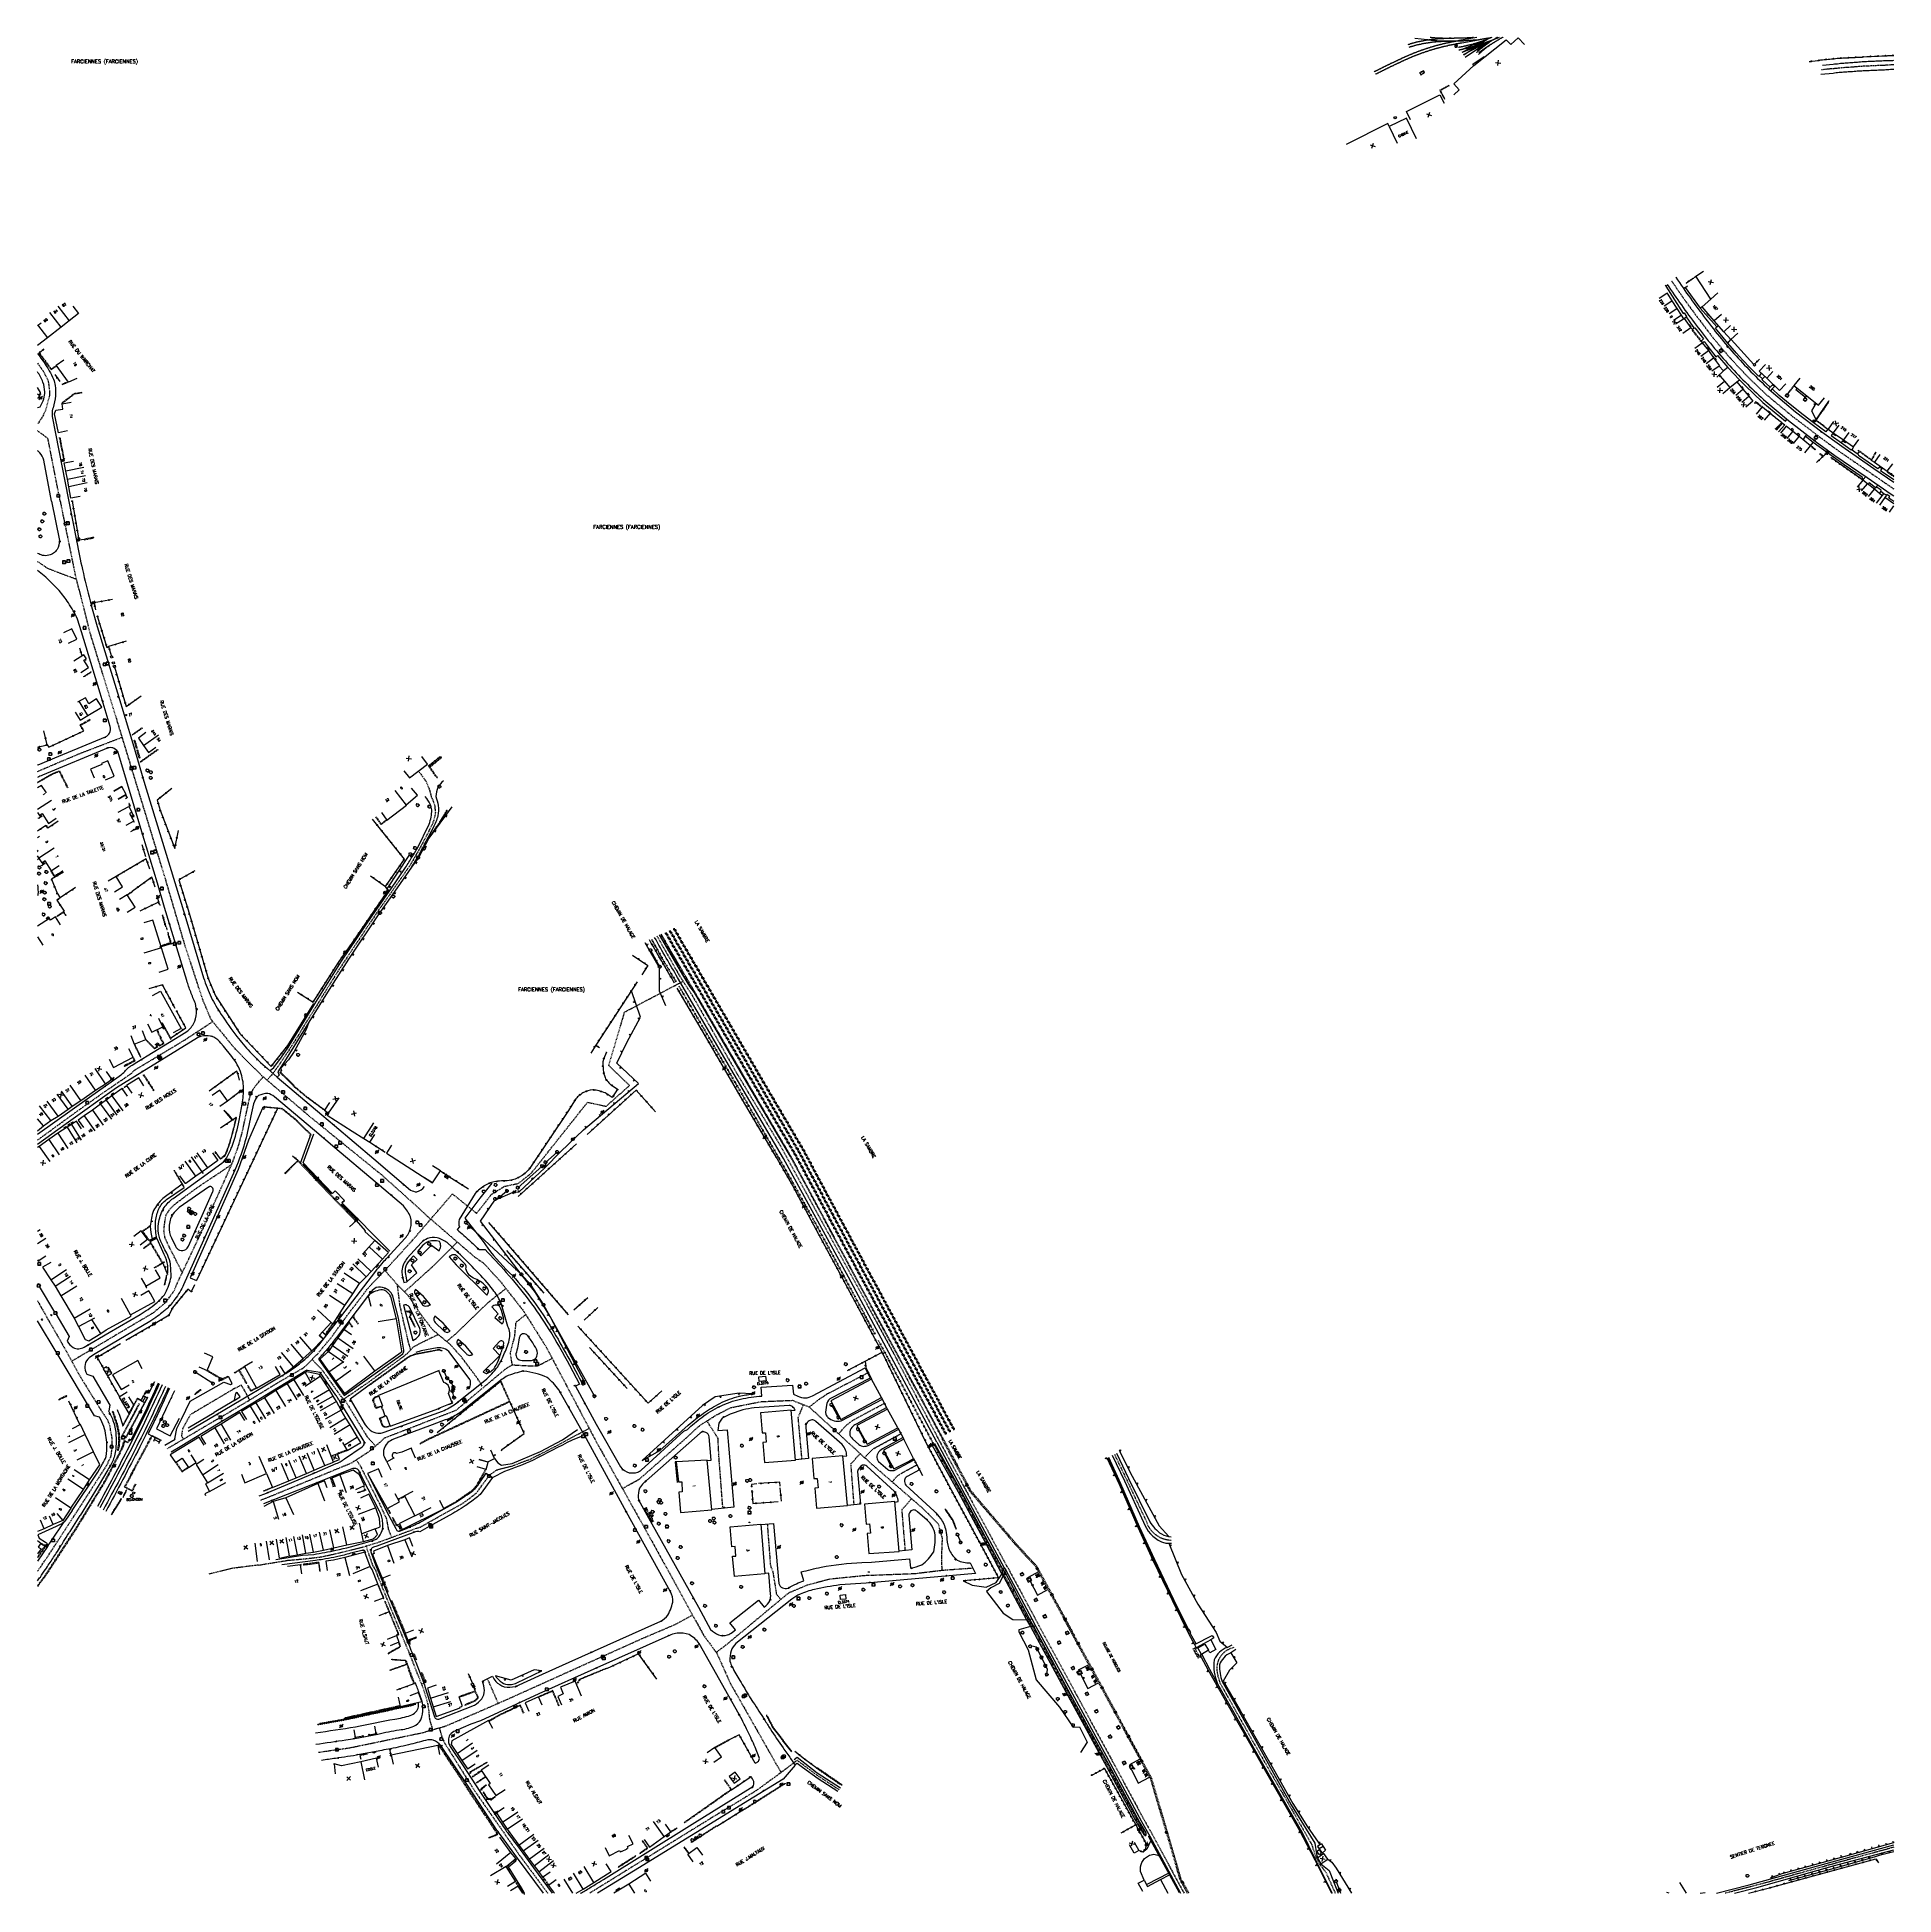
# Model space of a CAD drawing. Header units: millimetres. Extents: x 163000 to 164000, y 123999 to 125000.
import ezdxf
from ezdxf.enums import TextEntityAlignment as Align

# ---------------------------------------------------------------- set-up
doc = ezdxf.new("R2010")
doc.units = ezdxf.units.MM
doc.linetypes.add('DASHED', pattern=[0.75, 0.5, -0.25])
doc.layers.get('0').update_dxf_attribs({"linetype": 'CONTINUOUS'})
for name, color, linetype in [('W0001', 6, 'DASHED'), ('W0008', 7, 'CONTINUOUS'), ('W0017', 7, 'CONTINUOUS'), ('W0100', 7, 'CONTINUOUS'), ('W0112', 1, 'DASHED'), ('W0211', 2, 'CONTINUOUS'), ('W0220', 5, 'DASHED'), ('W0300', 7, 'CONTINUOUS'), ('W0302', 3, 'CONTINUOUS'), ('W0310', 3, 'CONTINUOUS'), ('W0322', 7, 'CONTINUOUS'), ('W0330', 7, 'CONTINUOUS'), ('W0334', 7, 'CONTINUOUS'), ('W0400', 7, 'CONTINUOUS'), ('W0420', 7, 'CONTINUOUS'), ('W0471', 7, 'CONTINUOUS'), ('W0500', 5, 'DASHED'), ('W0700', 7, 'CONTINUOUS'), ('W0980', 7, 'CONTINUOUS'), ('W0984', 7, 'CONTINUOUS'), ('W0989', 7, 'CONTINUOUS'), ('W0991', 7, 'CONTINUOUS'), ('W1102', 7, 'CONTINUOUS')]:
    doc.layers.add(name, color=color, linetype=linetype)
doc.styles.get("Standard").update_dxf_attribs({"font": 'romans.shx', "width": 0.85})

# ---------------------------------------------------------------- blocks, each defined once
blk = doc.blocks.new('t112o')
at = {"color": 0, "linetype": 'Continuous'}
for p, q in [((-0.5, 0.5), (0.5, 0.5)), ((-0.5, -0.5), (-0.5, 0.5)), ((0.5, 0.5), (0.5, -0.5)), ((0.5, -0.5), (-0.5, -0.5))]:
    blk.add_line(p, q, dxfattribs=at)
blk = doc.blocks.new('t991o')
at = {"color": 0, "linetype": 'Continuous'}
for p, q in [((-1, 1), (1, -1)), ((-1, -1), (1, 1))]:
    blk.add_line(p, q, dxfattribs=at)
blk = doc.blocks.new('t500o')
at = {"color": 0, "linetype": 'Continuous'}
for centre, start, end in [((-0.5, 0.625), 216.869898, 323.130102), ((0.5, -0.125), 36.869898, 143.130102), ((0.5, -0.625), 36.869898, 143.130102), ((-0.5, 0.125), 216.869898, 323.130102)]:
    blk.add_arc(centre, 0.625, start, end, dxfattribs=at)
blk = doc.blocks.new('t322o')
at = {"color": 0, "linetype": 'Continuous'}
for radius in [0.25, 0.15]:
    blk.add_circle((0, 0), radius, dxfattribs=at)
blk = doc.blocks.new('t310o')
at = {"color": 0, "linetype": 'Continuous'}
for centre, start, end in [((-0.5, 0.4), 216.8699, 323.1304), ((0.5, -0.4), 36.8699, 143.1303)]:
    blk.add_arc(centre, 0.625, start, end, dxfattribs=at)
blk = doc.blocks.new('t211o')
at = {"color": 0, "linetype": 'Continuous'}
for p, q in [((-0.3, 0.5), (-0.3, 0)), ((0, 1), (0, 0)), ((0.3, 0.5), (0.3, 0))]:
    blk.add_line(p, q, dxfattribs=at)
blk = doc.blocks.new('T471')
for p, q in [((-0.333334, 0.333334), (-0.333334, -0.333334)), ((-0.333334, 0.333334), (0.333334, 0.333334)), ((-0.333334, 0), (0, 0)), ((0.500001, 0.500001), (1.000002, 1.000002)), ((-0.500001, -0.500001), (-1.000002, -1.000002)), ((-0.333334, -0.333334), (0.333334, -0.333334))]:
    blk.add_line(p, q)
blk.add_ellipse((0, 0), major_axis=(0.471405, 0.471405), ratio=1, start_param=5.4977871438, end_param=11.780972451)
blk = doc.blocks.new('T420')
for p, q in [((0.7, 0.7), (-0.8, 0.7)), ((-0.8, 0.7), (-0.8, -0.8)), ((0.7, 0.7), (0.7, -0.8)), ((0.7, -0.8), (-0.8, -0.8))]:
    blk.add_line(p, q)
blk.add_ellipse((0, 0), major_axis=(-0.53, 0.53), ratio=1, start_param=3.926991, end_param=10.210176)
blk = doc.blocks.new('T300')
for p, q in [((-0.8, 0.5), (-0.9, 0.3)), ((-0.9, 0.3), (-0.9, 0.2)), ((-0.9, 0.2), (-0.7, 0.1)), ((-0.7, 0.6), (-0.8, 0.5)), ((-0.8, -0.1), (-0.7, 0.1)), ((-0.6, 0.7), (-0.7, 0.6)), ((-0.7, 0.1), (-0.7, 0.1)), ((-0.5, 0.7), (-0.6, 0.7)), ((-0.3, 0.6), (-0.5, 0.7)), ((-0.3, 0.6), (-0.2, 0.7)), ((-0.2, 0.6), (-0.3, 0.6)), ((-0.2, 0.7), (-0.1, 0.8)), ((-0.1, 0.8), (0.1, 0.8)), ((0.1, 0.8), (0.2, 0.7)), ((0.2, 0.7), (0.3, 0.6)), ((0.3, 0.6), (0.4, 0.5)), ((0.5, 0.5), (0.3, 0.5)), ((0.4, 0.5), (0.4, 0.5)), ((0.6, 0.4), (0.5, 0.5)), ((0.6, 0.4), (0.7, 0.3)), ((0.7, 0.3), (0.7, 0.2)), ((0.7, 0.2), (0.7, 0.1)), ((0.7, 0.1), (0.7, -0.2)), ((-0.8, -0.2), (-0.8, -0.1)), ((-0.7, -0.3), (-0.8, -0.2)), ((-0.8, -0.2), (-0.8, -0.2)), ((-0.7, -0.4), (-0.7, -0.3)), ((-0.5, -0.5), (-0.7, -0.4)), ((-0.4, -0.5), (-0.5, -0.5)), ((-0.4, -0.5), (-0.3, -0.5)), ((-0.3, -0.5), (-0.3, -0.4)), ((-0.3, -0.6), (-0.3, -0.5)), ((-0.3, -0.5), (-0.3, -0.5)), ((-0.2, -0.7), (-0.3, -0.6)), ((-0.1, -0.8), (-0.2, -0.7)), ((0.1, -0.8), (-0.1, -0.8)), ((0.2, -0.7), (0.1, -0.8)), ((0.3, -0.5), (0.2, -0.5)), ((0.3, -0.6), (0.2, -0.7)), ((0.2, -0.7), (0.2, -0.7)), ((0.5, -0.4), (0.3, -0.5)), ((0.3, -0.5), (0.3, -0.6)), ((0.3, -0.5), (0.3, -0.5)), ((0.6, -0.3), (0.5, -0.4)), ((0.7, -0.2), (0.6, -0.3)), ((0.6, -0.3), (0.6, -0.3))]:
    blk.add_line(p, q)
blk = doc.blocks.new('T400')
for p, q in [((-0.15, 0.3), (0.15, 0.3)), ((-0.15, -0.25), (-0.15, 0.3)), ((-0.15, 0.15), (0.15, 0.15)), ((-0.15, 0), (0.15, 0)), ((0.15, 0.3), (0.15, -0.25)), ((-0.15, -0.15), (0.15, -0.15)), ((-0.15, -0.25), (-0.15, -0.3)), ((-0.15, -0.3), (0.15, -0.3)), ((0.15, -0.3), (0.15, -0.25))]:
    blk.add_line(p, q)
blk = doc.blocks.new('t220o')
at = {"color": 0, "linetype": 'Continuous'}
for p, q in [((-0.25, 0.25), (0.25, 0.25)), ((-0.25, -0.25), (0.25, -0.25))]:
    blk.add_line(p, q, dxfattribs=at)

msp = doc.modelspace()

# ---------------------------------------------------------------- linework, layer by layer
at = {"layer": 'W0001'}
for p, q in [((163984.4, 124984.3), (163983.5, 124984.3)), ((163985.2, 124984.4), (163984.4, 124984.3)), ((163986, 124984.4), (163985.2, 124984.4)), ((163986.9, 124984.4), (163986, 124984.4)), ((163987.7, 124984.5), (163986.9, 124984.4)), ((163988.5, 124984.5), (163987.7, 124984.5)), ((163989.3, 124984.6), (163988.5, 124984.5)), ((163990.2, 124984.6), (163989.3, 124984.6)), ((163991, 124984.7), (163990.2, 124984.6)), ((163991.8, 124984.7), (163991, 124984.7)), ((163992.7, 124984.7), (163991.8, 124984.7)), ((163993.5, 124984.8), (163992.7, 124984.7)), ((163994.3, 124984.8), (163993.5, 124984.8)), ((163995.1, 124984.8), (163994.3, 124984.8)), ((163996, 124984.9), (163995.1, 124984.8)), ((163996.8, 124984.9), (163996, 124984.9)), ((163997.6, 124984.9), (163996.8, 124984.9)), ((163998.4, 124985), (163997.6, 124984.9)), ((163999.3, 124985), (163998.4, 124985)), ((164000, 124985), (163999.3, 124985)), ((163966.1, 124982.9), (163961.1, 124982.4)), ((163967, 124983), (163966.1, 124982.9)), ((163967.8, 124983), (163967, 124983)), ((163968.6, 124983.1), (163967.8, 124983)), ((163969.5, 124983.2), (163968.6, 124983.1)), ((163970.3, 124983.3), (163969.5, 124983.2)), ((163971.1, 124983.3), (163970.3, 124983.3)), ((163971.9, 124983.4), (163971.1, 124983.3)), ((163972.8, 124983.5), (163971.9, 124983.4)), ((163973.6, 124983.6), (163972.8, 124983.5)), ((163974.4, 124983.6), (163973.6, 124983.6)), ((163975.2, 124983.7), (163974.4, 124983.6)), ((163976.1, 124983.7), (163975.2, 124983.7)), ((163976.9, 124983.8), (163976.1, 124983.7)), ((163977.7, 124983.9), (163976.9, 124983.8)), ((163978.6, 124983.9), (163977.7, 124983.9)), ((163979.4, 124984), (163978.6, 124983.9)), ((163980.2, 124984), (163979.4, 124984)), ((163981, 124984.1), (163980.2, 124984)), ((163981.9, 124984.2), (163981, 124984.1)), ((163982.7, 124984.2), (163981.9, 124984.2)), ((163983.5, 124984.3), (163982.7, 124984.2)), ((163061, 124350.5), (163061, 124350.5))]:
    msp.add_line(p, q, dxfattribs=at)
at = {"layer": 'W0001', "flags": 128}
msp.add_lwpolyline([(163880.2, 124868.8), (163880.2, 124868.8, 0.016411), (163896.2, 124846.5, 0.028103), (163913.9, 124824.9, 0.026073), (163933.1, 124805.9), (163945.3, 124795.8), (163959.5, 124785), (163970.2, 124777.1), (163987.5, 124765.2), (163999.7, 124756.8), (164000, 124756.6)], format="xyb", dxfattribs=at)
for points in [[(163000, 124824.3), (163003, 124820.2), (163005.7, 124815), (163006.4, 124809.6), (163006.4, 124806.8), (163004.2, 124798.7), (163002.6, 124795.4), (163000, 124791.5)], [(163012.2, 124750), (163005.6, 124783.8), (163000, 124787.9)], [(163000, 124173.5), (163005.5, 124181.5), (163017.2, 124199.5), (163020.8, 124205)], [(164000, 124024.8), (163968.2, 124016.1), (163930, 124005.4), (163909.1, 124000)]]:
    msp.add_lwpolyline(points, dxfattribs=at)
at = {"layer": 'W0001'}
for points in [[(163012.2, 124750), (163014, 124741), (163020.3, 124710.2), (163028.3, 124678.7), (163042.3, 124633.2), (163068.7, 124546.7), (163078.9, 124511.9), (163088.8, 124481.7), (163093.3, 124470.9), (163106.6, 124454.7), (163120.7, 124440.6), (163147.1, 124418.1), (163185.2, 124387.2), (163201.5, 124372.6), (163211, 124363.9), (163235.5, 124342.8), (163240.3, 124339.5), (163249.5, 124329.4), (163261.8, 124313.7), (163274, 124294.3), (163285.5, 124272.5), (163301.3, 124242.7), (163330.6, 124190.3), (163358.9, 124138.9), (163365.9, 124129.4), (163373.1, 124113.3), (163397.8, 124069.8), (163400.6, 124065.1), (163387, 124055.2), (163363, 124040.6), (163297.3, 124000)], [(163000, 124717.5), (163005.4, 124713.9), (163020.8, 124708)], [(163000, 124604.4), (163009.3, 124608.4), (163023.6, 124614.4), (163045.5, 124622.8)], [(163205.2, 124604.7), (163209.3, 124599), (163211.4, 124593.8), (163212.1, 124590.8), (163213.1, 124588.4), (163213.9, 124586.2), (163214.1, 124584.4), (163214.3, 124582.4), (163214, 124580.4), (163213.4, 124578.1), (163212.6, 124575.9), (163208.2, 124567.2), (163205.2, 124561.7), (163203.2, 124558.2), (163200.5, 124553.6), (163195.6, 124546.5), (163192.1, 124541.5), (163187.1, 124534.3), (163184.6, 124531), (163171.5, 124511.4), (163161.9, 124496.9), (163153.8, 124483.9), (163150.6, 124478.6), (163143.6, 124467.5), (163140.9, 124462.9), (163136.3, 124455.6), (163133.1, 124450.7), (163130.2, 124446.4), (163128.2, 124443.6), (163126, 124440.8), (163123.7, 124438.1)], [(163333.7, 124515.7), (163345.9, 124494.2), (163352.5, 124484), (163376.9, 124441.4), (163400, 124403), (163427.5, 124352.8), (163461.4, 124290.4), (163485.8, 124243.8)], [(163211.8, 124363.2), (163223.5, 124376.8), (163236.5, 124366.3), (163244.6, 124376.6), (163251.6, 124380.9), (163259.1, 124382.5), (163266, 124388), (163296.3, 124426.2), (163306.3, 124424), (163318.9, 124435.2), (163307.7, 124445.9), (163309.9, 124453.3), (163316.3, 124474.8), (163347.8, 124491.4)], [(163000, 124405.8), (163018.5, 124419.3), (163035.2, 124431.2), (163050.7, 124441.8), (163052.3, 124443.5), (163078.6, 124459.3), (163086.4, 124464.4), (163094.3, 124469.6)], [(163065.9, 124315.7), (163068.4, 124317.8), (163071.1, 124321.1), (163073.7, 124324.9), (163075.7, 124329.7), (163085.1, 124349.4), (163098.9, 124379.9), (163104.9, 124393.4), (163108.2, 124402.5), (163110.3, 124410), (163114, 124427.5), (163115.1, 124431.3), (163116.8, 124434.2), (163118.8, 124436.7), (163121.6, 124439.9)], [(163078, 124334.4), (163070.9, 124348.3), (163068.7, 124353), (163068.1, 124356.8), (163068.4, 124360.5), (163069.2, 124365.4), (163071.3, 124368.6), (163074.9, 124372), (163086.3, 124380.4), (163098.3, 124388.4), (163104.6, 124392.7)], [(163097.2, 124255.6), (163116.3, 124267), (163128.8, 124274.7), (163143.4, 124283.2), (163150.6, 124290.3), (163158.1, 124299.3), (163167.7, 124312.5), (163178.1, 124326.1), (163187.4, 124335.9), (163201.8, 124351.6), (163211.8, 124363.2)], [(163197.7, 124324), (163212.8, 124337.6), (163226.2, 124350.9)], [(163239.5, 124273.3), (163237.1, 124277.2), (163228.3, 124289), (163222.5, 124295.5), (163212.9, 124303.5), (163206.7, 124311.6), (163199.6, 124322.1), (163193.7, 124328), (163187.1, 124335.6)], [(163193.7, 124328), (163195, 124317), (163199.5, 124297.6), (163200.9, 124292.6)], [(163220.4, 124297.3), (163224.9, 124301.1), (163242.6, 124318.2), (163252.3, 124325.8)], [(163000, 124319.2), (163005, 124310.3), (163012.8, 124296.8), (163022.7, 124278.8), (163035.3, 124258.5), (163037.5, 124255.4), (163038.8, 124252.1), (163039.2, 124249.6), (163040, 124245.3), (163040, 124239.7), (163039.4, 124235.3), (163037.2, 124230.6), (163020.8, 124205)], [(163065.9, 124315.7), (163062.3, 124312.7), (163018.4, 124286.6)], [(163255.8, 124284.7), (163254.7, 124290.9), (163257.1, 124300.3), (163257.8, 124307.7), (163263.2, 124311.9)], [(163215.9, 124301), (163206.4, 124296.4), (163202.4, 124294.2), (163199.1, 124290.7), (163197.2, 124289.2), (163177.7, 124274.9), (163165, 124266.2)], [(163120.2, 124211.8), (163124.5, 124213.5), (163169.2, 124231.9), (163179.9, 124238.9), (163186.9, 124245.3), (163207.7, 124253.4), (163225.4, 124260.2), (163252.5, 124282.8), (163255.8, 124284.7), (163262.6, 124284.3), (163269.4, 124284.1), (163277.2, 124288.2)], [(163147.9, 124287.6), (163153.6, 124281.6), (163163.5, 124267.6), (163165.6, 124265.6), (163177.7, 124245.7), (163182.2, 124240.9)], [(163114.3, 124265.8), (163111.4, 124271.1), (163109.7, 124273.8), (163105.7, 124271.7), (163082.2, 124257.8), (163078.2, 124250.5), (163077.5, 124246.5), (163078.7, 124244.5)], [(163447.2, 124280.3), (163425.5, 124269), (163421, 124266.1), (163415.7, 124262)], [(163315.1, 124218.1), (163324.3, 124223.2), (163348.4, 124244.4), (163356.7, 124252), (163365.7, 124257.7), (163373.6, 124261.7), (163389.8, 124264.9), (163406.7, 124265.6), (163415.7, 124262), (163449.5, 124231.1), (163476.5, 124207.7), (163485.2, 124199.1), (163487.3, 124191.2), (163487, 124183.3), (163487, 124177.2), (163487.2, 124173.9)], [(163431.5, 124247.6), (163436, 124252.4), (163439.6, 124255.1), (163456.3, 124264)], [(163097.2, 124255.6), (163069.9, 124239.5)], [(163369.2, 124207.4), (163367, 124236.3), (163366.6, 124245.1), (163360.6, 124254.5)], [(163411.8, 124234), (163409.8, 124256.3), (163412.6, 124263.3)], [(163119, 124176.8), (163134.8, 124179.4), (163144.8, 124180.3), (163153.1, 124181.3), (163162, 124183.3), (163175, 124186.5), (163184.2, 124189.3), (163194.9, 124193.3), (163203.6, 124196.5), (163206.4, 124197.4), (163214.5, 124202), (163229.4, 124210.3), (163236.4, 124215.6), (163243.4, 124225.2), (163247.4, 124228.1), (163255.5, 124230.2), (163265.4, 124233.9), (163272.9, 124237.7), (163279.8, 124241.2), (163292, 124247.8), (163297.2, 124250.5)], [(163450.6, 124239.7), (163465.1, 124247.6)], [(163485.8, 124243.8), (163499.6, 124218), (163514.3, 124190.8), (163522.2, 124176.1), (163522.8, 124175.2), (163537.1, 124148.7), (163539.2, 124144.6), (163560, 124106.3), (163579.4, 124070.5), (163596.2, 124039.4), (163600.6, 124031.5), (163617, 124001.2), (163617.7, 124000)], [(163439.9, 124209.3), (163438.2, 124231.4), (163443.2, 124236.9)], [(163450.6, 124239.7), (163448.3, 124237.7), (163445.6, 124234.7)], [(163171.7, 124233.5), (163173.9, 124230.2), (163176, 124226), (163184.1, 124210.1), (163187.9, 124201.8), (163188.9, 124196.3), (163190.7, 124191.7)], [(163460.4, 124221.7), (163463.1, 124224.8), (163465.9, 124226.6), (163473.7, 124230.8)], [(163467.5, 124184.7), (163465.7, 124206.7), (163470.9, 124212.6)], [(163393.1, 124199), (163394.8, 124176.6), (163396.1, 124173.2), (163397.2, 124166.5), (163398, 124161.2), (163400.4, 124158.3)], [(163177, 124187.1), (163177.8, 124184.4), (163180.6, 124176.5), (163182, 124174.2), (163183.2, 124171), (163190.7, 124152.4), (163200, 124129.9), (163206, 124114.7), (163207.2, 124111.8), (163208.3, 124108.6), (163210.1, 124102.4), (163210.7, 124098.4), (163211.1, 124093.8), (163212.8, 124088.1)], [(163119, 124176.8), (163105.2, 124175.1), (163092.2, 124171.9)], [(163503.9, 124175.1), (163487.3, 124173.9), (163472.6, 124172.1), (163445.7, 124171.1), (163426.8, 124169.2), (163414.6, 124166), (163404.5, 124161.7), (163370.7, 124133.6), (163365.6, 124129.8)], [(163151.4, 124076), (163168.2, 124078.4), (163207.2, 124086.5), (163220.1, 124090.2), (163249.9, 124103.1), (163325.8, 124137.3), (163344.1, 124145.1), (163352.8, 124149.9)], [(163242.3, 124115.6), (163248.1, 124102.3)], [(163216.4, 124089.1), (163217.9, 124083.8), (163219.4, 124080.8), (163229.6, 124064.5), (163235.6, 124055), (163259.7, 124020.4), (163274.9, 124000)], [(163431.8, 124055.8), (163420.2, 124063.4), (163409.2, 124071.6), (163400.6, 124065.1)]]:
    msp.add_lwpolyline(points, dxfattribs=at)
for points in [[(163580.1, 124236.6), (163597.2, 124200.7, 0.331238), (163610.7, 124190.3)], [(163644.5, 124132.4, 0.399429), (163635.4, 124119.3, 0.047313), (163636.9, 124113.5), (163655.1, 124081.1), (163686.4, 124026.3), (163688.5, 124019.8), (163690.7, 124015.6), (163694, 124011.4), (163699.1, 124000, 0.172873)]]:
    msp.add_lwpolyline(points, format="xyb", dxfattribs=at)
at = {"layer": 'W0008'}
for points in [[(163877.9, 124866.8), (163877.9, 124866.8, 0.015215), (163893.5, 124844.9, 0.022231), (163911.6, 124822.9, 0.025884), (163931.1, 124803.7), (163943.3, 124793.5), (163957.7, 124782.4), (163968.3, 124774.7), (163985.7, 124762.7), (163998.6, 124753.7), (164000, 124752.8)], [(163882.6, 124870.7), (163882.6, 124870.7, 0.018958), (163898.6, 124848.3, 0.028151), (163916.2, 124827, 0.026032), (163935.1, 124808.2), (163947.1, 124798.1), (163961.2, 124787.4), (163972, 124779.6), (163989.2, 124767.7), (164000, 124760.2)], [(163578.9, 124236), (163585.5, 124222.2), (163595.8, 124200, 0.204583), (163605.4, 124189.4, 0.07457), (163607.9, 124188.6, 0.028918), (163610.8, 124188.6)], [(163581.2, 124237.2), (163587.7, 124223.4), (163599.2, 124200.2, 0.102095), (163605.4, 124193.6, 0.106794), (163610.7, 124192.1)], [(163643.4, 124133.6), (163641, 124132.5, 0.210931), (163633.8, 124125.7, 0.123726), (163635.6, 124112.9), (163645.1, 124096.2), (163654, 124080.3), (163662.8, 124064.9), (163673.2, 124046.7), (163681.3, 124032.7), (163688.3, 124018.3), (163697.4, 124000)], [(163645.5, 124131.3), (163642.8, 124129.5, 0.219671), (163636.7, 124123, 0.089326), (163638.1, 124114.1), (163647.3, 124097.9), (163656.3, 124081.9), (163664.9, 124066.3), (163675.3, 124047.7), (163683.4, 124034.5), (163688, 124027), (163689, 124021.3), (163689.5, 124018.9)], [(163691.4, 124015.9), (163695.8, 124012.3), (163698.1, 124006.3), (163700.7, 124000, 0.157884)], [(163615.8, 124000, 0.011427), (163615.7, 124000.2, 0.843508)]]:
    msp.add_lwpolyline(points, format="xyb", dxfattribs=at)
at = {"layer": 'W0008', "flags": 128}
for points in [[(163000, 124829.5, -0.023199), (163004.6, 124823, -0.0071), (163006.3, 124820.2, -0.0381), (163008.6, 124815.7, -0.0541), (163009.5, 124812.3, -0.0591), (163009.6, 124806.8, -0.0546), (163008.4, 124800.3, 0.0214), (163007.9, 124798.8, 0.0509), (163007.8, 124797.1, 0.051), (163007.9, 124795.6), (163016.6, 124750.8), (163016.6, 124750.8)], [(163000, 124800.5), (163001.4, 124800.8, 0.0519), (163003.4, 124805.2, 0.0699), (163003.9, 124808.9, 0.0862), (163002.9, 124814.2, 0.046877), (163000, 124819.7, 0.0236)], [(163007.6, 124750), (163003.3, 124772.1, 0.1474), (163001.2, 124776.1, 0.047543), (163000, 124777.1, 0.1297)], [(163007.6, 124750), (163011.8, 124728.8, -0.1108), (163010.5, 124723.9, -0.1019), (163008.6, 124722, -0.082), (163006.1, 124720.9, -0.1274), (163002.6, 124720.8, -0.061521), (163000, 124721.9)], [(163016.6, 124750.8), (163021.1, 124727.9, 0.0055), (163024.2, 124713.2, 0.0063), (163028.3, 124696.3), (163029.1, 124693.3), (163032.2, 124682.5), (163043.1, 124646.7), (163051.3, 124619.4), (163057.3, 124599.1), (163058.6, 124595), (163079.3, 124527), (163089.4, 124493.2, 0.0281), (163093.5, 124482.8, 0.031), (163099, 124473.5, 0.0231), (163107.4, 124461.6, 0.0198), (163114.4, 124453.4, 0.0271), (163123.8, 124444.3), (163129.1, 124439.7), (163153.1, 124419.4), (163160, 124413.6), (163181.2, 124395.7), (163200.9, 124378.9, 0.1222), (163204.4, 124377.9, 0.142), (163208.5, 124380.7)], [(163000, 124607.8, -0.001644), (163000.3, 124608), (163011.4, 124612.6), (163036.6, 124623, 0.1773), (163038.7, 124625.1, 0.1898), (163039.1, 124628.6), (163033.7, 124646.6), (163023.6, 124679.7), (163021.6, 124686.5, 0.0264), (163016.6, 124695.3, 0.037), (163011.6, 124701.8, 0.0198), (163004.4, 124709), (163000, 124712.7)], [(163000, 124409), (163027.9, 124429), (163044, 124440.3, 0.0366), (163046.4, 124442.2, 0.0137), (163048.5, 124444.4, -0.0152), (163049.6, 124445.3, -0.0162), (163050.9, 124446.1), (163053.5, 124447.7), (163079.9, 124464, 0.1292), (163084, 124468.4, 0.1159), (163085.6, 124474.2, 0.0552), (163085, 124479.4, -0.0094), (163082.5, 124485.6, -0.0167), (163080.4, 124491.7), (163068.3, 124531.1), (163064.7, 124544.2), (163056.8, 124570), (163043.2, 124615.1, 0.1382), (163040.6, 124617.1, 0.1083), (163038, 124617.1), (163002.6, 124602.4, 0.019209), (163000, 124601.1, 0.0564)], [(163135, 124455.7), (163149.4, 124479.2), (163163.7, 124502.1), (163180.6, 124527.1), (163190.3, 124541), (163198.3, 124552.6, -0.005), (163201.8, 124558.4, 0.0222), (163204.6, 124563.1), (163211, 124576, 0.0722), (163212.4, 124583.7, 0.0691), (163211.5, 124586.7, 0.0563), (163208.9, 124590.9)], [(163214.6, 124590.9, -0.04391), (163215.9, 124586, -0.0877), (163215.6, 124580.5, -0.0679), (163213.1, 124574.1), (163209.2, 124566.7, -0.008), (163205.2, 124559.2, -0.0102), (163201.4, 124552.9)], [(163000, 124543.4, -0.047935), (163000.2, 124538.1, -0.006685), (163000, 124537.3, -0.0933)], [(163484.4, 124243), (163436.8, 124331.9), (163401.8, 124395.9), (163375.3, 124441.1), (163344.8, 124493.4, -0.0018), (163338.7, 124503.8, -0.0051), (163332.4, 124515)], [(163063.9, 124317.9, 0.02398), (163065.9, 124319.7, 0.0576), (163069, 124323.5, 0.0597), (163071.9, 124331.9, 0.0456), (163071.4, 124340.1, 0.0369), (163069.6, 124344.8), (163068.6, 124346.7, -0.0276), (163066.4, 124351.2, -0.0785), (163065, 124357, -0.0619), (163065.4, 124361.9, -0.0988), (163068.2, 124369.4, -0.0921), (163073.1, 124374.4), (163099.3, 124393.3, 0.1221), (163102.3, 124397.2), (163104.1, 124400.8, 0.029749), (163105, 124403.1, 0.0396), (163108.6, 124416.3, 0.0068), (163110, 124424.2, 0.0428), (163111, 124432.9, 0.0769), (163109.7, 124441.4, 0.0466), (163107.6, 124446.4, 0.0489), (163104.6, 124450.9), (163100.1, 124456.4), (163098.8, 124458, 0.1224), (163094.9, 124461.2, 0.0961), (163091, 124462, 0.0832), (163087.8, 124461.6, 0.0617), (163086.1, 124460.8), (163056.2, 124442.4), (163042.5, 124433.9), (163015.5, 124414.6), (163000, 124403.4)], [(163096, 124257.7), (163109.6, 124265.8), (163115.5, 124269.3), (163121.5, 124272.8), (163131.4, 124278.7, 0.0175), (163137.4, 124282.5, 0.023), (163143.3, 124287.1, 0.0254), (163148.1, 124291.5, 0.0194), (163152.1, 124296.1), (163163.3, 124310.5), (163182.2, 124335.1, -0.0138), (163185.6, 124339.3, -0.0072), (163188, 124342), (163198, 124353, 0.1215), (163201, 124358.3, 0.1297), (163200.9, 124364.4, 0.0747), (163197.1, 124370.4), (163181.8, 124383.3), (163160.1, 124401.7), (163149.2, 124410.9), (163127.6, 124429.1, 0.1327), (163124, 124430.9, 0.099), (163119, 124429.8, 0.1284), (163116.4, 124425.4), (163115.3, 124420.5, -0.0146), (163112.3, 124407, -0.0409), (163106.2, 124389.6), (163078.7, 124327.9, -0.0542), (163074, 124320.1, -0.0429), (163069.6, 124314.9, -0.01454), (163067.8, 124313.4)], [(163235.7, 124377.1), (163227.2, 124363, 0.1714), (163227.3, 124359), (163226.1, 124357.6, -0.0073), (163233.3, 124351.2, -0.0046), (163237.7, 124346.9), (163241.2, 124346.8, -0.008), (163252.5, 124334.5, -0.0191), (163264.6, 124319.6, -0.021), (163275.5, 124303.7, -0.0175), (163286.6, 124284.5), (163292, 124274.3), (163289.8, 124273.2), (163300.9, 124252.7), (163314, 124229.7, 0.1254), (163318.7, 124226.6, 0.1335), (163323.3, 124226.9, 0.1019), (163325.2, 124228), (163348.2, 124248.9), (163350.1, 124249.9, -0.024), (163357.8, 124256.4, -0.0491), (163367.6, 124262.3, -0.0554), (163378.7, 124266.3, -0.0326), (163390.2, 124267.9), (163389.9, 124272.7), (163406.7, 124273.8), (163407.2, 124268.9), (163409.5, 124267.9, 0.106), (163413.7, 124266.9, 0.1158), (163417.4, 124268), (163445.9, 124283.1), (163448.5, 124277.6), (163426.8, 124266.4, 0.1842), (163425.1, 124262.9, 0.10722), (163424.6, 124258, 0.0175), (163425.8, 124256.3, 0.231285), (163433, 124254.5), (163455.1, 124266.2)], [(163178.7, 124273.7), (163176.5, 124272.2), (163168.4, 124266.2), (163176.5, 124252.3, 0.0916), (163180.3, 124248.8, 0.1405), (163184.3, 124247.9, 0.0483), (163186.8, 124248.4), (163218.1, 124259.8, 0.0277), (163221.8, 124261.5, 0.028), (163225.2, 124263.7), (163241, 124276.3, 0.0552), (163247.9, 124283.7, 0.0435), (163251.2, 124290.2, 0.0126), (163252.8, 124294, 0.0373), (163254.1, 124298, 0.0735), (163254.4, 124301.9, 0.117), (163253.3, 124305.4), (163249.6, 124318.5, 0.023), (163245.3, 124325.3, 0.0339), (163236.5, 124335.1, 0.0157), (163226.6, 124345.1), (163220.6, 124350.6, 0.0714), (163215.2, 124353.2, 0.1229), (163210.1, 124352.7, 0.1239), (163206.7, 124350.5), (163199.2, 124342.2, 0.0744), (163197.3, 124339.3, 0.1024), (163196.3, 124335.3, 0.0642), (163196.5, 124333.1), (163197.4, 124329.1), (163199, 124329.5)], [(163000, 124328.6), (163000.4, 124328), (163000.9, 124328.3), (163001.5, 124327.3), (163000.9, 124326.9), (163009.2, 124313.1), (163009.8, 124313.4), (163010.4, 124312.4), (163009.8, 124312.1), (163017, 124300), (163016, 124297.4, 0.1074), (163019.2, 124294, 0.1429), (163022.2, 124293.3, 0.1163), (163025.1, 124294.3), (163038.6, 124302.2), (163055.2, 124311.9, 0.0163), (163059.6, 124314.6, 0.021918), (163063.9, 124317.9)], [(163018.7, 124206.3), (163032.4, 124226.9), (163035, 124231.3, 0.0672), (163036.9, 124235.4, 0.0795), (163037.3, 124241.9, 0.0709), (163035.7, 124251.4, 0.0296), (163033.4, 124256.5), (163030.6, 124257.3), (163010.5, 124290.8), (163000, 124308.4)], [(163067.8, 124313.4, -0.013827), (163064.7, 124310.9, -0.0255), (163060.5, 124308.1), (163031, 124290.7), (163028.6, 124289.1, 0.1465), (163025.9, 124285.9, 0.1642), (163025.6, 124281.8, 0.0559), (163026.6, 124279.6), (163029.7, 124278.6), (163038.9, 124263), (163038.4, 124260), (163038.2, 124259.9, -0.0266), (163040.3, 124255.6, -0.0643), (163042.1, 124248.4, -0.0418), (163042.3, 124241.9, -0.0607), (163041.2, 124234.9, -0.042), (163040.1, 124232, -0.0282), (163038.3, 124228.9), (163037.8, 124228.1), (163032.7, 124219.4), (163022.9, 124203.6)], [(163232.5, 124271.7, 0.0812), (163233.3, 124274.8, 0.1651), (163232.6, 124277.4), (163221.5, 124291.9, 0.1711), (163217.9, 124293.7, 0.1037), (163215.3, 124293.9), (163206.6, 124292.3), (163203.7, 124291.3)], [(163119.3, 124214.1), (163122.4, 124215.3), (163149.4, 124226.6), (163160.9, 124231.5, 0.0284), (163163.6, 124232.9, 0.0226), (163165.3, 124234), (163174.9, 124240.5, 0.204), (163176, 124242.3, 0.1299), (163175.5, 124244.3), (163162.9, 124265, -0.0043), (163161.8, 124266.7, 0.012), (163160.7, 124268.4), (163152.3, 124280.5), (163145.2, 124281.6), (163144.6, 124281.4), (163115.9, 124264.1), (163098.4, 124253.6)], [(163177.7, 124226.1), (163181.2, 124219.3), (163189.3, 124203.6), (163193, 124196.5), (163193.5, 124195.5, 0.2293), (163194.4, 124195.1, 0.1282), (163195, 124195.1), (163198.7, 124196.6, 0.0103), (163203.2, 124198.5, 0.010398), (163207.2, 124200.5), (163225.2, 124210.5, 0.0247), (163229.5, 124213.4, 0.0253), (163234.5, 124216.9, 0.07), (163238.7, 124221.9), (163241.7, 124226.4), (163245.1, 124224), (163238.5, 124214.9, -0.0165), (163232.4, 124210.1, -0.0269), (163223.7, 124204.7), (163211, 124197.6), (163205.9, 124194.7, 0.0709), (163204.9, 124195, 0.113), (163203.6, 124194.8), (163182.8, 124187.1), (163180.9, 124186.5, 0.2139), (163179.8, 124185.4, 0.1289), (163179.7, 124183.4), (163182.1, 124177), (163191.8, 124153.6), (163198.8, 124136.8, -0.0037), (163200.3, 124133.1, -0.0031), (163203.7, 124124.6), (163208.4, 124112.3), (163208.7, 124111.5), (163213.8, 124095, 0.2092), (163214.8, 124094, 0.104), (163216.2, 124093.8), (163235.4, 124101.4, 0.0889), (163239.3, 124104.8, 0.1455), (163240.7, 124109.3, 0.0818), (163239.7, 124114.3), (163245, 124117, 0.0489), (163246.8, 124114.1, 0.0763), (163251.4, 124111.2, 0.0786), (163257.4, 124111.4), (163272.1, 124118.1), (163286.4, 124124.6), (163334.1, 124145.9, 0.091), (163338.9, 124148.9, 0.0989), (163342.2, 124156.9, 0.1358), (163341, 124162.4), (163317.2, 124205.3), (163295.8, 124244.8), (163280.8, 124271.3, 0.0634), (163274.5, 124277.9, 0.0775), (163262, 124281.3, 0.0604), (163252.4, 124278.4, 0.023), (163249.5, 124276.4), (163229.8, 124260.6, -0.0185), (163226.6, 124258.3, -0.0534), (163219.6, 124255), (163212.5, 124252.4), (163191.8, 124244.6, 0.0968), (163188.7, 124242.8, 0.1619), (163186.4, 124238.5, 0.1563), (163186.7, 124235.3), (163188, 124232.6)], [(163406, 124260.1), (163408.1, 124260.2, 0.1212), (163406.7, 124262.2, 0.0942), (163404.9, 124262.8), (163386.1, 124261.5, 0.0284), (163380, 124260.4), (163373.2, 124258.2), (163368.8, 124256), (163367, 124253.2), (163366.5, 124249.4), (163371.5, 124249.7), (163375.1, 124208), (163363.2, 124206.7)], [(163433.9, 124235.5), (163435.9, 124235.6, 0.0648), (163435.3, 124238.8, 0.0683), (163433.4, 124241.7), (163419.3, 124254.2, 0.0971), (163417.7, 124255, 0.1128), (163415.6, 124254.6, 0.1245), (163414, 124252.6, 0.1036), (163413.8, 124251), (163415.3, 124234.3), (163408.3, 124233.6)], [(163457.5, 124261.7), (163441, 124252.8, 0.085487), (163438.6, 124251, 0.1962), (163437.5, 124247.7, 0.1854), (163439, 124244.9), (163442.4, 124241.8, 0.1673), (163445.1, 124240.8, 0.1353), (163447.5, 124241.3), (163463.6, 124249.9)], [(163292.9, 124246.1), (163288, 124244.1, 0.0106), (163267, 124233.3, -0.0262), (163251.5, 124227.3), (163245.3, 124224.1)], [(163360.9, 124233.2), (163362.9, 124233.4), (163361.8, 124245.9, 0.2488), (163360, 124248.3, 0.2084), (163357.9, 124248.5, 0.0768), (163357, 124247.9), (163326.5, 124221, 0.0719), (163324.3, 124218.2, 0.0908), (163323.6, 124213.1, 0.0749), (163324.7, 124210.3), (163331, 124199), (163356, 124154.1), (163362.6, 124142.2, 0.1022), (163366.9, 124139.2, 0.1508), (163371.6, 124139.2, 0.0999), (163374.3, 124140.6), (163376, 124141.9), (163373, 124145.8), (163388.3, 124158), (163391.4, 124154.2, 0.1203), (163394.5, 124157.6, 0.1197), (163394.9, 124161.2), (163393.9, 124172.5), (163391.8, 124172.3)], [(163465.9, 124245.3), (163455.2, 124239.4, 0.1476), (163452.6, 124237, 0.1728), (163452.3, 124234, 0.1587), (163453.1, 124232.6), (163458.1, 124228.3, 0.1829), (163460.2, 124227.7, 0.0332), (163461.5, 124227.8), (163472.3, 124233.5)], [(163128.3, 124179.9), (163142.7, 124182.2), (163148.8, 124182.6, 0.0097), (163160.7, 124184.8, 0.0155), (163176.3, 124188.8, 0.0182), (163181, 124190.2, 0.0613), (163182.9, 124191.1, 0.1106), (163185.7, 124195.4, 0.0963), (163185.9, 124200.6, 0.054), (163185.3, 124203.3, 0.034), (163184.2, 124205.8), (163178.1, 124217.8), (163176.7, 124220.4), (163173.1, 124227.7, 0.2145), (163171.4, 124228.8, 0.1579), (163169.8, 124228.8), (163147.3, 124219.8), (163121.8, 124209.8)], [(163475.1, 124228.2), (163468.4, 124224.5, 0.2172), (163467, 124222.5, 0.1551), (163467.8, 124219.9), (163483, 124205.8, -0.0395), (163486.4, 124202, -0.0993), (163489.3, 124195.5, -0.0329), (163489.9, 124190.7, 0.0715), (163491.2, 124184.6, 0.0744), (163495.4, 124179.5, 0.1116), (163502.4, 124178), (163505.3, 124172.3), (163446.3, 124167.1), (163432.2, 124166.1, 0.0229), (163418.5, 124163.7, 0.0505), (163410.8, 124161.1, 0.0588), (163406.4, 124158.5), (163376.2, 124134.5, 0.1306), (163373.6, 124130.7, 0.0688), (163373, 124125, 0.0586), (163374.2, 124122, 0.0256), (163378.3, 124114.6, -0.0006), (163383.6, 124105.9), (163385.6, 124102.8, 0.0023), (163391.6, 124093.5, 0.0019), (163394.8, 124088.5, 0.0063), (163401.6, 124078.4, 0.001), (163405.7, 124072.6), (163408.2, 124069.1), (163401.6, 124061.4), (163385.9, 124051.8), (163321.1, 124011.9), (163301.7, 124000, 0.1123)], [(163461.8, 124210.8), (163463.7, 124211, 0.0478), (163462.9, 124214.3, 0.036), (163461.7, 124216.5), (163446.7, 124230.2, 0.1434), (163444.4, 124230.7, 0.1822), (163441.7, 124227.3), (163443.4, 124209.7), (163436.4, 124208.9)], [(163018.7, 124206.3), (163015, 124201), (163014.4, 124200.2, -0.068327), (163014.2, 124199.9, -0.01852), (163013.2, 124199.2, -0.041752), (163013, 124199.1, -0.003513), (163010, 124197.7), (163000.1, 124193.2), (163000.9, 124191.4), (163004.2, 124189.2), (163004.6, 124188.9, -0.113278), (163005, 124188.6, -0.061927), (163005.3, 124187.9, -0.049561), (163005.5, 124187.1, -0.18484), (163005.4, 124186.9), (163000, 124178.9)], [(163389.7, 124198.7), (163396.5, 124199.3), (163399.3, 124166.9, 0.1589), (163401.3, 124164.5, 0.1315), (163404.3, 124164.4, -0.0258), (163408.8, 124166.8, -0.0216), (163412.8, 124168.3), (163411.4, 124173.1, -0.0161), (163422.1, 124175.7, -0.0324), (163444.1, 124178.2), (163449.2, 124178.4), (163469.7, 124180.2), (163470.3, 124175.3, 0.0682), (163476.3, 124176.9, 0.0948), (163482.8, 124184, 0.0853), (163483.4, 124194.2, 0.0853), (163481.3, 124198.8, 0.0601), (163479.2, 124201.1), (163474.1, 124205.6, 0.1158), (163472.6, 124206.5, 0.2228), (163470.5, 124206, 0.2477), (163469.4, 124203.6), (163471, 124185), (163464.1, 124184.4)], [(163000, 124168.3, 0.012935), (163001.5, 124170.4, 0.002385), (163004.3, 124174.5, 0.003328), (163006.3, 124177.5, 0.000876), (163010.1, 124183.3, 0.001459), (163012.4, 124186.8, 0.0034), (163014, 124189.5, -0.002044), (163016.8, 124194, -0.016074), (163017.2, 124194.5, 0.019108), (163017.5, 124194.9), (163022.9, 124203.6)], [(163206.3, 124200, 0.000285), (163206.3, 124200)], [(163176.8, 124183.2, 0.1084), (163176.4, 124184.1, 0.1598), (163175.4, 124184.7, 0.1206), (163174.7, 124184.7), (163169.4, 124183.4, -0.0087), (163162.6, 124181.6, -0.0048), (163159.6, 124181, -0.0072), (163153.7, 124179.9, -0.0067), (163149.7, 124179.3), (163131.6, 124176.9)], [(163386.5, 124070.1, 0.1269), (163388.3, 124071.1, 0.2736), (163388.8, 124073.1), (163386.5, 124078.7, 0.0167), (163382.7, 124087.1, 0.005), (163379.5, 124093.4), (163356.5, 124134.5, 0.1021), (163351, 124139.4, 0.0808), (163344.6, 124140.2, 0.0667), (163341.2, 124139.2), (163299.6, 124120.7), (163270, 124107.4), (163238.6, 124093), (163233.4, 124091.1), (163225.1, 124087.5, 0.1399), (163222.1, 124085.4, 0.1462), (163221.3, 124082.4, 0.0951), (163221.8, 124080.1, 0.0527), (163222.3, 124079.1), (163229.2, 124068.7), (163238.3, 124054.8), (163249.1, 124038.6, 0.0063), (163251.5, 124035.1, 0.0031), (163253.1, 124032.8, 0.0044), (163258.5, 124025.5), (163267.1, 124013.8), (163277.3, 124000)], [(163149.9, 124080.3, -0.00111), (163166.1, 124082.7, 0.0114), (163170.9, 124083.4), (163183.3, 124085.8, -0.0106), (163194.8, 124088.1, 0.0847), (163202.7, 124090, 0.1456), (163206.4, 124093.5, 0.1136), (163207.6, 124099.7, 0.094), (163207.2, 124103.3), (163205.2, 124108.9, 0.0151), (163204.2, 124111.8, 0.0083), (163203.3, 124113.6)], [(163272.6, 124000), (163258.5, 124019), (163249.9, 124030.8, -0.0077), (163247.5, 124034.1), (163245.8, 124036.6), (163231.9, 124057.8), (163217.3, 124079.7, 0.0929), (163213.2, 124082.5, 0.0663), (163210.2, 124082.7, -0.0039), (163201.1, 124080.3, -0.0147), (163190.2, 124077.9, 0.0015), (163185.4, 124077), (163173.5, 124074.7, -0.013), (163160.5, 124072.7, -0.002583), (163153, 124071.6, -0.00445)], [(163292.5, 124000, -0.000557), (163294.8, 124001.3, 0.0059), (163300.4, 124004.7, 0.0012), (163304.8, 124007.4), (163352.7, 124037.2), (163385.4, 124057.5, 0.2478), (163385.8, 124060.2, 0.0781), (163384.4, 124062.9)]]:
    msp.add_lwpolyline(points, format="xyb", dxfattribs=at)
for points in [[(163334.9, 124516.4), (163347.9, 124494), (163351.4, 124488.3), (163353.8, 124485.3), (163378.4, 124442.9), (163405.4, 124397)], [(163146.2, 124469.3), (163138.1, 124456.2)], [(163125.3, 124443.2), (163127.2, 124444.9), (163131.4, 124450.5), (163135, 124455.7)], [(163138.1, 124456.2), (163134, 124449.5), (163129.5, 124442.6), (163130.1, 124440.8), (163129.2, 124439.8)], [(163077.5, 124255.4), (163082.2, 124265.1), (163100.4, 124275.3), (163103.9, 124274.2), (163104.9, 124274.7), (163102.8, 124278.4)], [(163109.1, 124267.4), (163107.6, 124269.8), (163106.7, 124269.3), (163105.9, 124265.7), (163106, 124265.5), (163109.1, 124267.4)], [(163068.6, 124241.5), (163074.1, 124244.7), (163074, 124244.8), (163075.1, 124250.4), (163077.5, 124255.4)], [(163081.1, 124248.9), (163096, 124257.7)], [(163098.4, 124253.6), (163076.8, 124240.6), (163072, 124237.7)], [(163246.2, 124234.3), (163247.9, 124231.9), (163249.9, 124230.6), (163255.6, 124231.6), (163271, 124238), (163282.8, 124244.3), (163290.8, 124249.9)], [(163005.4, 124186.9), (163007.4, 124189.7), (163014.4, 124200.2)], [(163407.6, 124072), (163409.3, 124073.3), (163420, 124064.9), (163432.6, 124056.8)], [(163431.2, 124054.8), (163420.5, 124061.7), (163412.1, 124067.8), (163409.2, 124070), (163408.3, 124069.4)], [(163904.4, 124000), (163922.1, 124004.6), (163966.8, 124016.9), (164000, 124026.1)], [(163914.1, 124000), (163926.2, 124003.1), (163968.1, 124014.9), (164000, 124023.5)], [(163879, 124000), (163877.8, 124000.4)]]:
    msp.add_lwpolyline(points, dxfattribs=at)
for points in [[(163076.3, 124369.5, 0.061), (163072.9, 124365.8, 0.0758), (163071.4, 124362.6, 0.0627), (163070.9, 124359.1, 0.1231), (163072.1, 124353.2), (163074.3, 124348.6, 0.1854), (163076.5, 124346.5, 0.2159), (163079.8, 124346.9, 0.1579), (163081.3, 124348.6), (163094.4, 124378.1, 0.2283), (163094.4, 124379.8, 0.2165), (163093.3, 124380.7, 0.1213), (163092.1, 124380.5)], [(163194.4, 124309.9), (163191.6, 124320.9, 0.1328), (163189.8, 124324.3, 0.1065), (163187, 124326, 0.175), (163182.5, 124326.3, 0.1261), (163179.7, 124324, 0.0219), (163177.7, 124321.5), (163161, 124299.5, -0.0079), (163157, 124294.3, -0.0114), (163152.9, 124289.5), (163151.6, 124288.1), (163151.5, 124287.5), (163165.2, 124268.2), (163196.7, 124290.7, 0.0998), (163197.3, 124291.7, 0.08), (163197.4, 124292.6)], [(163202.1, 124297.9, 0.1263), (163205.4, 124300.3, 0.1443), (163206.1, 124302.7, 0.0476), (163205.9, 124304.3), (163200.4, 124315.7, 0.1361), (163198.7, 124317, 0.1034), (163197.1, 124316.9)], [(163265.3, 124287, 0.1268), (163268, 124287.9, 0.2202), (163269.3, 124291, 0.131), (163267.6, 124295.1, 0.0591), (163264.1, 124300.3, 0.1499), (163262.4, 124301.4, 0.2255), (163260.3, 124300.8, 0.1139), (163259.4, 124299.2, -0.0162), (163258.7, 124294.7, -0.0149), (163257.7, 124290.6, 0.1184), (163258.2, 124288.4, 0.1673), (163261, 124287)]]:
    msp.add_lwpolyline(points, format="xyb", close=True, dxfattribs=at)
at = {"layer": 'W0008'}
for points in [[(163484.4, 124243), (163498.2, 124217.2), (163512.9, 124190), (163520.8, 124175.3), (163521.4, 124174.4), (163535.6, 124147.9), (163537.8, 124143.8), (163558.6, 124105.5), (163578, 124069.7), (163594.8, 124038.6), (163599.2, 124030.8), (163615.6, 124000.4), (163615.8, 124000)], [(163498.7, 124168.4), (163503.5, 124166), (163511, 124164.9), (163516.5, 124167.5), (163519.5, 124171.9), (163519.9, 124172.8), (163520.2, 124174), (163520.8, 124175.3)], [(163521.4, 124174.4), (163521, 124173.2), (163520.5, 124171.8), (163520.1, 124171), (163518.1, 124166.9), (163513.5, 124164.5), (163511.2, 124162.6), (163520.2, 124150.9), (163525.4, 124147.5), (163532.8, 124147.4), (163533.7, 124147.4), (163534.4, 124147.7), (163535.6, 124147.9)], [(163537.8, 124143.8), (163536.5, 124143.9), (163535.8, 124143.9), (163535, 124143.7), (163528.7, 124141.9), (163528.6, 124140.8), (163533.6, 124131.2), (163537.9, 124115), (163550.5, 124100.3), (163557.9, 124089.5), (163561.4, 124089.6), (163565.5, 124081.4), (163561.9, 124075.9)]]:
    msp.add_lwpolyline(points, dxfattribs=at)
at = {"layer": 'W0017', "flags": 128}
msp.add_lwpolyline([(163000.8, 124181.7), (163000.5, 124181.2), (163000.2, 124181.2), (163000, 124180.8)], dxfattribs=at)
at = {"layer": 'W0100'}
for p, q in [((163001, 124580.7), (163001.5, 124579.9)), ((163002.2, 124580.4), (163001.6, 124581.2)), ((163051.9, 124580.1), (163050.8, 124579.5)), ((163002.5, 124555.1), (163003, 124554.3)), ((163003.7, 124554.9), (163003.2, 124555.6)), ((163004.9, 124525.2), (163005.4, 124524.5)), ((163006, 124525.9), (163006.5, 124525.2)), ((163212.8, 124382.8), (163208.5, 124385.5)), ((163241.6, 124228.4), (163236.8, 124229.7)), ((163215.6, 124079.7), (163216.6, 124074.8))]:
    msp.add_line(p, q, dxfattribs=at)
at = {"layer": 'W0100', "flags": 128}
for points in [[(163762.9, 124968.9), (163765.9, 124971.6), (163762.9, 124974.9), (163773.8, 124984.8), (163791.1, 124998.5), (163793.6, 124996.1), (163797.6, 124999.7), (163801, 124996)], [(163773.8, 124984.8), (163773.2, 124985.4), (163779.3, 124989.6)], [(163739.6, 124955.5), (163737.4, 124960), (163755.5, 124968.9), (163757.7, 124964.5)], [(163742.9, 124945.3), (163737.5, 124956.3), (163728.2, 124951.9), (163727.5, 124953.4), (163704.9, 124942.1)], [(163019, 124855), (163022.1, 124851.1), (163017.1, 124847.2), (163012.8, 124843.8), (163005.4, 124838), (163000, 124833.8)], [(163021.2, 124816.1), (163016.6, 124814.2), (163010, 124823.2), (163014.1, 124826.2), (163014.1, 124826.2)], [(163000, 124807.8), (163001.2, 124806.9), (163000, 124805.3)], [(163016.1, 124787.9), (163011.2, 124786.9), (163009.2, 124797.1), (163009.9, 124799.1), (163013.7, 124799.6), (163013.2, 124802.4), (163018.1, 124803.4), (163018.1, 124803.4)], [(163022.9, 124752.5), (163018, 124751.6), (163016.9, 124757.8), (163016.1, 124761.8), (163015.2, 124766.1), (163014.4, 124770.6), (163019.3, 124771.6), (163019.3, 124771.6)], [(163016.6, 124673.5), (163021.1, 124675.7), (163018.4, 124681.2), (163013.9, 124679)], [(163023.3, 124657.7), (163027.5, 124660.4), (163025, 124664.3), (163026.3, 124665.1), (163025, 124667.2), (163019.6, 124663.8)], [(163058.3, 124625.3), (163054.3, 124622.4), (163057.1, 124618.4), (163059.8, 124614.6), (163063.8, 124617.5)], [(163036.6, 124599.9), (163041.2, 124601.8), (163037.9, 124610.1), (163034.5, 124608.7), (163034.7, 124608.1), (163028.6, 124605.7), (163030.5, 124601)], [(163197.3, 124604.8), (163200.3, 124600.9), (163210, 124608.4), (163207, 124612.4)], [(163004.9, 124592.8), (163002.1, 124596.9), (163000, 124595.5)], [(163047.8, 124591.9), (163043.4, 124589.5), (163047.8, 124591.9), (163045.4, 124596.2), (163041.1, 124593.8), (163045.4, 124596.2)], [(163185.2, 124582.2), (163188.2, 124578.2), (163198.8, 124586.2), (163198.6, 124586.4), (163204.7, 124591.6), (163201.5, 124595.4)], [(163000, 124582.2), (163001, 124580.7), (163002.4, 124581.7), (163005.9, 124576.4), (163010.1, 124579.2)], [(163041.5, 124539.6), (163045.8, 124542.2), (163042.4, 124547.8), (163038.1, 124545.2)], [(163048.3, 124528.6), (163052.5, 124531.3), (163048.3, 124538), (163044.1, 124535.4)], [(163012.4, 124521.8), (163009.6, 124526), (163007, 124524.3), (163006.5, 124525.2), (163000, 124521)], [(163065.6, 124496.3), (163070.4, 124497.8), (163066.8, 124509.4), (163062.1, 124524.3), (163057.3, 124522.8)], [(163050.2, 124462.1), (163052, 124457.5), (163058.4, 124460), (163056.6, 124464.7)], [(163059.3, 124468.4), (163061.5, 124463.9), (163067.5, 124466.8), (163065.4, 124471.3)], [(163038.6, 124449.3), (163040.9, 124444.9), (163051.5, 124450.5), (163049.2, 124454.9)], [(163000, 124410.7), (163003.2, 124413.4), (163007.1, 124416.4), (163011.1, 124418.6), (163016.5, 124422.5), (163018.7, 124424), (163023.3, 124427.1), (163031.3, 124432.6), (163036.6, 124436.1), (163040.1, 124438.7), (163037.1, 124442.7)], [(163057.3, 124435.1), (163054.6, 124439.3), (163048, 124435.2), (163050.7, 124431)], [(163048.5, 124429.5), (163045.6, 124433.5), (163040.1, 124429.6), (163036.9, 124427.3), (163033.9, 124425.2), (163029.6, 124422), (163025.2, 124418.9), (163021.8, 124416.5), (163024.7, 124412.5)], [(163157.3, 124426), (163154.5, 124421.9), (163156.8, 124420.3), (163156.1, 124419.3), (163169.4, 124410.6), (163175.7, 124406.7), (163179, 124404.6), (163181.7, 124408.8)], [(163023.7, 124411.8), (163021, 124416), (163018.2, 124414.2), (163015.9, 124412.8), (163010.9, 124409.5), (163006, 124406.1), (163000.8, 124402.4), (163000, 124401.8)], [(163190.6, 124403), (163187.9, 124398.8), (163212.8, 124382.8), (163217, 124389.3), (163212.8, 124392)], [(163055.2, 124349.4), (163059.3, 124352.4), (163055.8, 124356.9), (163051.8, 124353.9)], [(163130.6, 124284.2), (163133.3, 124280), (163137.8, 124283.7), (163143.1, 124288.2), (163147.8, 124292.2), (163153.8, 124298.6), (163151.7, 124300.6), (163158.2, 124307.5), (163159.2, 124306.8), (163165.6, 124316.6), (163169.8, 124323), (163173.5, 124328.6), (163177, 124332.1), (163179.8, 124335), (163185.8, 124341.7), (163189, 124345.2), (163181.7, 124351.7), (163176.3, 124356.6), (163176.6, 124356.9), (163171.8, 124362.4), (163168, 124359.1)], [(163000, 124341.2), (163000.3, 124340.7), (163004.5, 124343.4)], [(163182.2, 124337.7), (163182.7, 124337.3), (163183.7, 124338.5), (163183.3, 124338.9)], [(163160.1, 124308.1), (163160.6, 124307.8), (163159.7, 124306.5), (163159.2, 124306.8)], [(163162.8, 124312.3), (163163.6, 124311.8), (163162.1, 124309.6), (163161.4, 124310.1)], [(163056.4, 124282.6), (163054, 124287), (163040.4, 124279.3), (163045, 124271.5), (163049.3, 124274)], [(163086.8, 124283.7), (163091.3, 124281.7), (163094.5, 124289), (163090, 124291)], [(163115.8, 124286.3), (163111.5, 124283.9), (163118, 124272.2), (163130.7, 124279.5), (163128.2, 124283.9)], [(163164.3, 124242.9), (163166.8, 124238.5), (163174.1, 124242.8), (163172.3, 124245.7), (163168.4, 124252.3), (163166, 124256), (163163.6, 124260.3), (163161, 124264.9), (163159.2, 124267.9), (163157.3, 124271.3), (163152.4, 124278.6), (163151.8, 124279.5), (163145, 124281), (163144.2, 124280.5), (163138, 124276.7), (163134.4, 124274.4), (163128.4, 124270.8), (163122.2, 124267), (163117.6, 124264.2), (163114.6, 124262.4), (163109.9, 124259.5), (163112.5, 124255.2)], [(163155.3, 124274.3), (163155.9, 124274.7), (163155, 124276), (163154.4, 124275.6)], [(163048.3, 124269.9), (163044, 124267.3), (163049.2, 124258.5), (163051.8, 124263.1), (163049.2, 124267.4)], [(163055.8, 124265.4), (163057.6, 124264.4)], [(163059, 124267), (163057.2, 124267.9)], [(163111.6, 124254.8), (163109, 124259), (163098.9, 124252.8)], [(163163.5, 124260.5), (163164.6, 124261.1), (163163.7, 124262.7), (163162.6, 124262.1)], [(163017.9, 124207.5), (163024.7, 124217.6), (163028, 124222.7), (163033.5, 124230.9), (163030.2, 124237.8), (163025.7, 124247.1), (163023.1, 124252.5), (163018.6, 124250.3)], [(163062.6, 124243.6), (163063.4, 124245.4)], [(163066.1, 124244), (163065.2, 124242.2)], [(163089.7, 124241.4), (163087.1, 124245.7), (163072, 124236.6), (163071.5, 124236.3), (163074.4, 124232.1), (163077.9, 124234.5), (163081.3, 124229.4), (163085.5, 124232.1), (163082.7, 124236.3)], [(163098.9, 124252.8), (163095.5, 124250.7), (163087.9, 124246.1), (163090.5, 124241.9)], [(163089.6, 124233.7), (163085.4, 124231), (163088.9, 124225.5), (163091.5, 124221.2), (163090.4, 124220.6), (163092.7, 124216.5), (163090.2, 124215.3), (163090.5, 124214.3)], [(163109.8, 124225.8), (163111.7, 124221.2), (163123.3, 124226.2), (163126.6, 124218.6), (163135.4, 124222.2), (163139.3, 124223.9), (163144.9, 124226.2), (163149.1, 124228), (163154.8, 124230.4), (163159.5, 124232.3), (163159.4, 124232.4), (163162.7, 124233.7), (163161.6, 124236.7), (163158.2, 124235.5)], [(163237.7, 124233.8), (163242.5, 124232.5), (163246.2, 124234.3), (163244.1, 124238.8)], [(163171.5, 124217.6), (163176.1, 124219.7), (163173.4, 124225.5), (163170.1, 124228), (163162.8, 124225.4), (163159.4, 124224.1), (163158.6, 124223.8), (163160.3, 124219.1)], [(163185.7, 124224.1), (163183.7, 124228.7), (163177.8, 124226.2), (163188.3, 124207.3), (163195, 124210.9), (163192.6, 124215.3)], [(163241.6, 124228.4), (163242.7, 124232.2), (163237.9, 124233.5)], [(163026.3, 124220), (163026.8, 124219.7), (163027.6, 124220.8), (163027, 124221.1)], [(163156.1, 124218.4), (163154.6, 124222.2), (163151, 124220.8), (163133.8, 124213.1), (163127, 124211.1), (163121.9, 124208.4)], [(163202.1, 124216.4), (163197.7, 124214.2), (163203.2, 124203.3), (163195, 124199.3), (163196.5, 124196), (163218.9, 124207.2), (163216.7, 124211.7)], [(163017.9, 124207.5), (163013.6, 124200.8), (163008.4, 124198.6), (163003.6, 124196.4), (163000, 124194.9)], [(163446.4, 124198.9), (163448.2, 124199), (163448.7, 124194), (163446.9, 124193.8), (163447.9, 124183), (163464.1, 124184.2), (163461.8, 124211), (163445.4, 124209.7), (163446.4, 124198.9)], [(163000, 124190), (163001.8, 124188.7), (163000.4, 124186.5), (163001.9, 124185.6), (163000, 124182.8)], [(163181.6, 124157.3), (163186.3, 124159.1), (163183.3, 124166.6), (163183.3, 124166.7), (163180.2, 124174.4), (163179.1, 124176), (163176.3, 124183.8), (163165.6, 124181), (163159.5, 124179.4), (163155.3, 124178.9), (163156, 124173.9)], [(163202.1, 124186.8), (163200.3, 124191.5), (163197.9, 124190.5), (163188.6, 124187.3), (163180.9, 124184.4), (163181.4, 124183), (163180.5, 124182.6), (163182.3, 124178), (163185.6, 124169.8), (163190.2, 124171.6)], [(163142.3, 124172.1), (163141.7, 124177), (163134.6, 124176.1)], [(163202.6, 124141.8), (163198, 124140), (163199.4, 124136.3), (163204.1, 124138.2)], [(163293.1, 124106.2), (163289.6, 124114.3), (163281.7, 124111), (163283.2, 124107.4), (163280.2, 124106.1), (163282.2, 124101.5)], [(163194.3, 124105.6), (163195.4, 124100.7), (163207, 124103.3), (163205.2, 124108.1), (163200.5, 124106.4)], [(163271.9, 124101.3), (163269.9, 124105.9), (163262.6, 124102.7), (163264.6, 124098.2)], [(163245.3, 124088.8), (163242.9, 124093.1), (163223.1, 124082.1), (163222.8, 124080.1), (163226, 124075.4), (163228.5, 124071.6), (163231.6, 124067), (163235.8, 124069.8)], [(163215.6, 124079.7), (163190.5, 124074.5), (163191.5, 124069.6)], [(163364.4, 124070.7), (163368.5, 124073.6), (163364.8, 124078.6), (163360.8, 124075.6)], [(163183.6, 124067.9), (163182.6, 124072.8), (163174.1, 124070.9), (163163.8, 124068.6), (163159.8, 124069.8), (163160.4, 124064.4)], [(163243.2, 124069.1), (163239, 124066.3), (163243.9, 124059.1), (163243, 124058.5), (163246.9, 124052.7), (163251.9, 124056)], [(163251.3, 124046.1), (163247.2, 124043.3), (163250.5, 124038.3), (163253, 124034.6), (163259.3, 124026), (163261.6, 124022.8), (163264.8, 124018.4), (163267.6, 124014.8), (163270, 124011.6), (163272.1, 124008.6), (163276.2, 124011.6)], [(163326.8, 124029), (163329.7, 124024.9), (163337.6, 124030.6), (163341.2, 124033.1), (163338.3, 124037.2)], [(163253.1, 124003.9), (163257.4, 124006.5), (163252.5, 124014.5), (163257.7, 124018.7), (163255, 124022), (163249.1, 124030.2), (163249.1, 124030.2)], [(163338.5, 124031.2), (163339, 124030.5), (163340.5, 124031.5), (163340, 124032.2)], [(163290.2, 124000), (163293.9, 124002.2), (163299.7, 124005.9), (163309, 124011.7), (163306.3, 124015.9)], [(163261.4, 124000), (163258.9, 124003.9), (163254.7, 124001.3)], [(163279.3, 124007.2), (163275.3, 124004.2), (163278, 124000.6), (163278.4, 124000)], [(163330.3, 124006.6), (163327.7, 124010.8), (163318.5, 124005), (163310.4, 124000)]]:
    msp.add_lwpolyline(points, dxfattribs=at)
at = {"layer": 'W0100'}
for points in [[(163915.9, 124840.5), (163912.2, 124837.1), (163908.4, 124841.3), (163903.3, 124847.2), (163896.7, 124854.7), (163901.4, 124858.9), (163893.4, 124871.2), (163897.5, 124874)], [(163877.7, 124862.3), (163877.7, 124862.3), (163877.7, 124862.3), (163877.7, 124862.3), (163877.7, 124862.3), (163880.4, 124858), (163883.1, 124853.9), (163885.5, 124850.2), (163886.7, 124848.2), (163887, 124848.5), (163890.7, 124843.4), (163886.3, 124840.3)], [(163892.8, 124832.4), (163896.8, 124835.4), (163900.1, 124831.1), (163902.9, 124827.2), (163906.1, 124822.9), (163905.9, 124822.8), (163908.3, 124820.2), (163904.6, 124816.8)], [(163904.9, 124811.5), (163908.8, 124814.7), (163911.7, 124811.2), (163915.4, 124814.3), (163918.7, 124810.4), (163921.9, 124806.5), (163924.1, 124803.8), (163920.3, 124800.7)], [(163941.9, 124813.3), (163938.4, 124809.7), (163931.5, 124816.3), (163927.5, 124820.1), (163930.9, 124823.7)], [(163949.4, 124816.3), (163946.2, 124812.4), (163959.5, 124801.8), (163962.6, 124805.7)], [(163926.1, 124796.9), (163929.2, 124800.8), (163933.3, 124797.5), (163930.2, 124793.6)], [(163952.1, 124776), (163955.2, 124779.9), (163949, 124784.9), (163945.6, 124787.6), (163942, 124790.5), (163938.9, 124786.6)], [(163967.5, 124792.9), (163964.7, 124788.8), (163967.4, 124786.9), (163972.8, 124783), (163978.2, 124779.2), (163981.1, 124783.2)], [(163992.5, 124775.1), (163989.6, 124771), (163996.5, 124766.1), (163999.4, 124770.2)], [(163990.6, 124749), (163993.8, 124752.8), (163989.5, 124756.4), (163985.8, 124759.4), (163983.3, 124761.4), (163980.2, 124757.5)], [(164000, 124748.6), (163995.1, 124751.9), (163992.3, 124747.8)], [(163020.3, 124636.3), (163022.9, 124632.1), (163027.1, 124634.6), (163034.7, 124639.1), (163031.8, 124643.6), (163027.6, 124640.9), (163025.9, 124644.1), (163021.5, 124641.8)], [(163043.5, 124582.4), (163049.1, 124585.6), (163050.8, 124582.5), (163049.5, 124581.7), (163051.9, 124577.6), (163047.5, 124575.2)], [(163001.2, 124580.3), (163001.9, 124580.8), (163001.5, 124580.8), (163001.8, 124580.4), (163001.9, 124580.8)], [(163051.3, 124579.8), (163050.8, 124580.7), (163050.7, 124580.3), (163051.2, 124580.5), (163050.8, 124580.7)], [(163000, 124568.9), (163001, 124569.6)], [(163000, 124561.3), (163000.3, 124561.5), (163000, 124562)], [(163011.7, 124553.6), (163007.5, 124550.9), (163004.1, 124556.2), (163002.5, 124555.1), (163000.7, 124557.8), (163000, 124558.9)], [(163002.7, 124554.7), (163003.5, 124555.2), (163003.1, 124555.3), (163003.4, 124554.8), (163003.5, 124555.2)], [(163006.2, 124525.5), (163005.2, 124524.9), (163005.6, 124524.8), (163005.3, 124525.2), (163005.2, 124524.9)], [(163061.9, 124483.7), (163066.3, 124486.1), (163077.4, 124465.9), (163073, 124463.5)], [(163064.6, 124457), (163064.2, 124457.8), (163064.1, 124457.4), (163064.6, 124457.7), (163064.2, 124457.8)], [(163035, 124425.9), (163034.6, 124426.5), (163033.4, 124425.6), (163033.8, 124425.1)], [(163034, 124426), (163034.4, 124425.5), (163034.5, 124425.9), (163034, 124425.6), (163034.4, 124425.5)], [(163038.1, 124428.2), (163037.8, 124428.7), (163036.6, 124427.9), (163036.9, 124427.3)], [(163037.2, 124428.3), (163037.5, 124427.7), (163037.6, 124428.1), (163037.1, 124427.8), (163037.5, 124427.7)], [(163041.3, 124430.4), (163040.9, 124431), (163039.7, 124430.1), (163040.1, 124429.6)], [(163040.3, 124430.6), (163040.7, 124430), (163040.8, 124430.4), (163040.3, 124430.1), (163040.7, 124430)], [(163098.2, 124424), (163102.3, 124426.9), (163098.2, 124432.7), (163094.1, 124429.8)], [(163017.7, 124413.9), (163017.3, 124414.5), (163016.3, 124413.8), (163016.6, 124413.2)], [(163016.8, 124414.1), (163017.1, 124413.6), (163017.2, 124414), (163016.7, 124413.7), (163017.1, 124413.6)], [(163018.5, 124414.4), (163018.1, 124415), (163019.1, 124415.6), (163019.5, 124415.1)], [(163018.6, 124415.3), (163019, 124414.7), (163019.1, 124415.1), (163018.6, 124414.8), (163019, 124414.7)], [(163014.7, 124412), (163014.3, 124412.5), (163015.5, 124413.2), (163015.8, 124412.7)], [(163014.9, 124412.8), (163015.2, 124412.4), (163015.3, 124412.7), (163014.8, 124412.4), (163015.2, 124412.4)], [(163064.1, 124353.3), (163060.5, 124351.6), (163060.9, 124351.4), (163060.7, 124351.9), (163060.5, 124351.6)], [(163007.1, 124339.8), (163002.6, 124337.4), (163007.2, 124330.5), (163009.4, 124327.1), (163012.6, 124321.9), (163019.7, 124309.9), (163022, 124305.4), (163025.7, 124298.3), (163027.7, 124297.7), (163034, 124301.6), (163036.9, 124303.5), (163050.5, 124311), (163050.1, 124311.7), (163063.1, 124318.8), (163060.8, 124323.2)], [(163055.9, 124331.4), (163058.4, 124327.1), (163066.1, 124331.6), (163063.6, 124335.9)], [(163183.2, 124337.9), (163182.8, 124338.3), (163182.8, 124337.9), (163183.1, 124338.3), (163182.8, 124338.3)], [(163060.8, 124323.2), (163059.9, 124324.6), (163055.7, 124322)], [(163160.1, 124307.1), (163159.7, 124307.5), (163159.7, 124307.1), (163160.1, 124307.6), (163159.7, 124307.5)], [(163162.9, 124310.7), (163162.1, 124311.2), (163162.2, 124310.8), (163162.5, 124311.3), (163162.1, 124311.2)], [(163159.9, 124296.5), (163159.5, 124296.8), (163158.5, 124295.4), (163158.9, 124295.1)], [(163159, 124296.1), (163159.4, 124295.8), (163159.4, 124296.2), (163159, 124295.7), (163159.4, 124295.8)], [(163162.7, 124300.4), (163162.1, 124300.8), (163161.3, 124299.6), (163161.8, 124299.3)], [(163161.7, 124300.2), (163162.2, 124299.8), (163162.2, 124300.2), (163161.8, 124299.8), (163162.2, 124299.8)], [(163156.7, 124291.9), (163156.1, 124292.3), (163156.9, 124293.5), (163157.6, 124293.1)], [(163156.5, 124292.9), (163157.2, 124292.5), (163157.1, 124292.9), (163156.8, 124292.4), (163157.2, 124292.5)], [(163155.5, 124275.3), (163154.9, 124274.9), (163155.2, 124274.8), (163154.9, 124275.3), (163154.9, 124274.9)], [(163056.7, 124264.9), (163058.1, 124267.4), (163057.7, 124267.3), (163058.2, 124267.1), (163058.1, 124267.4)], [(163164.1, 124261.9), (163163.1, 124261.3), (163163.5, 124261.2), (163163.2, 124261.7), (163163.1, 124261.3)], [(163063, 124244.5), (163065.7, 124243.1), (163065.5, 124243.5), (163065.3, 124243), (163065.7, 124243.1)], [(163027.2, 124220.2), (163026.7, 124220.6), (163026.7, 124220.2), (163027, 124220.7), (163026.7, 124220.6)], [(163195.6, 124198), (163194.7, 124197.6), (163195.2, 124196.7), (163196, 124197.1)], [(163195, 124197.2), (163195.8, 124197.6), (163195.4, 124197.7), (163195.7, 124197.2), (163195.8, 124197.6)], [(163375.4, 124170.7), (163374.4, 124181.6), (163376.2, 124181.7), (163375.8, 124186.8), (163374, 124186.6), (163373.1, 124197.5), (163389.7, 124198.9), (163391.8, 124172.2), (163375.2, 124170.7)], [(163157.9, 124185.7), (163158, 124184.9), (163159.5, 124185.3), (163159.4, 124186)], [(163158.8, 124185.1), (163158.6, 124185.9), (163158.4, 124185.5), (163158.9, 124185.7), (163158.6, 124185.9)], [(163171.2, 124182.5), (163171, 124183.1), (163169.5, 124182.7), (163169.7, 124182.1)], [(163170.3, 124182.9), (163170.4, 124182.3), (163170.7, 124182.6), (163170.1, 124182.5), (163170.4, 124182.3)], [(163188.6, 124137), (163193.3, 124138.8), (163194.7, 124135.3), (163190, 124133.4)], [(163305.7, 124024.6), (163307.9, 124020.1), (163313.5, 124023), (163313.9, 124022.3), (163314.5, 124022.7), (163314.6, 124022.5), (163317.6, 124024), (163317.5, 124024.2), (163318.2, 124024.5), (163317.8, 124025.2), (163320.8, 124026.7), (163318.5, 124031.1)], [(163339.8, 124031), (163339.2, 124031.7), (163339.2, 124031.3), (163339.6, 124031.6), (163339.2, 124031.7)], [(163353.2, 124017), (163350.3, 124021.1), (163355.2, 124024.6), (163358.2, 124020.6)], [(163590.8, 124027.5), (163593.2, 124023.1), (163590.7, 124021.7), (163588.3, 124026.1)], [(163595.4, 124001), (163593, 124005.4), (163596.2, 124007.1), (163598, 124003.7), (163604.9, 124007.4), (163608.9, 124000)], [(163313.9, 124002.2), (163313.5, 124002.8), (163311.5, 124001.5), (163311.9, 124000.9)], [(163312.5, 124002.2), (163312.9, 124001.5), (163313, 124001.9), (163312.5, 124001.6), (163312.9, 124001.5)]]:
    msp.add_lwpolyline(points, dxfattribs=at)
for points in [[(163048, 124634.5), (163047.8, 124634.4), (163047.6, 124635), (163047.9, 124635.1)], [(163060.7, 124351.2), (163064.3, 124352.9), (163064, 124353.7), (163060.4, 124351.9)], [(163392.2, 124278.6), (163392.5, 124276.1), (163388.8, 124275.7), (163388.6, 124278.2)], [(163044.9, 124214.7), (163044.5, 124214.9), (163045.3, 124216.2), (163045.6, 124215.9)], [(163432.5, 124158.2), (163432.3, 124160.7), (163435.2, 124161), (163435.4, 124158.5)], [(163625, 124132.3), (163628.9, 124134.3), (163630.8, 124130.9), (163627, 124128.6)], [(163563.2, 124115.5), (163562.9, 124116.2), (163563.6, 124116.5), (163563.9, 124115.9)], [(163693, 124021.4), (163689.5, 124018.9), (163691.4, 124015.9), (163695.1, 124018.4)]]:
    msp.add_lwpolyline(points, close=True, dxfattribs=at)
for points in [[(163094.3, 124398.9), (163097.2, 124394.8), (163091.8, 124390.9), (163088.7, 124388.6), (163085.3, 124386.3), (163079.8, 124382.4, -0.2212), (163079.6, 124382.4, -0.1426), (163079.5, 124382.5), (163076.7, 124386.5)], [(163214.8, 124112.1), (163210, 124110.6), (163211.7, 124105.1), (163213.1, 124100.5), (163214.7, 124095.3), (163227.6, 124100), (163227.5, 124100.2), (163228.5, 124100.7, 0.176), (163228.7, 124100.9, 0.1106), (163228.8, 124101.2), (163227.1, 124105.9)]]:
    msp.add_lwpolyline(points, format="xyb", dxfattribs=at)
at = {"layer": 'W0100', "flags": 128}
for points in [[(163220, 124387.2), (163219.3, 124386.2), (163220.9, 124385.1), (163221.6, 124386.2)], [(163038.3, 124283.2), (163037.7, 124282.9), (163037.2, 124283.7), (163035.3, 124282.5), (163037.6, 124278.7), (163040.1, 124280.2)], [(163449.3, 124277), (163427.3, 124265.4), (163432.7, 124255.2), (163454.6, 124267.1)], [(163389.4, 124258.8), (163390.3, 124248), (163392.1, 124248.1), (163392.6, 124243.1), (163390.8, 124242.9), (163391.7, 124232.1), (163408.4, 124233.4), (163406, 124260.2)], [(163441.4, 124252), (163446.9, 124241.9), (163463.4, 124250.8), (163457.9, 124260.9)], [(163466.7, 124244.7), (163455.7, 124238.7), (163461.2, 124228.6), (163469.2, 124232.7), (163471.9, 124234.2)], [(163436.4, 124208.9), (163433.9, 124235.6), (163417.3, 124234.2), (163418.2, 124223.4), (163420, 124223.5), (163420.5, 124218.5), (163418.7, 124218.3), (163419.6, 124207.5)], [(163363.2, 124206.6), (163360.8, 124233.4), (163344.1, 124232.4), (163345.2, 124221.6), (163347, 124221.7), (163347.3, 124216.2), (163345.5, 124216.1), (163346.4, 124205.2)], [(163372.6, 124063), (163375.2, 124059.3), (163378.5, 124061.6), (163375.9, 124065.3)]]:
    msp.add_lwpolyline(points, close=True, dxfattribs=at)
for points in [[(163169.1, 124300.9), (163165, 124303.8), (163161.8, 124299.3), (163158.9, 124295.1), (163156.7, 124291.9), (163152.1, 124287.8), (163157, 124280.9), (163160.5, 124276), (163165.4, 124269.3), (163181.7, 124281.4), (163195.9, 124291.5, 0.1638), (163196.3, 124291.9, 0.1), (163196.3, 124292.3), (163193.4, 124309.5), (163190.5, 124320.8, 0.1103), (163189.3, 124323, 0.1677), (163185.8, 124325.2, 0.1426), (163178.7, 124322.5), (163177.9, 124321.4), (163178.2, 124321.2), (163179.6, 124316.4)], [(163216.3, 124281.6), (163183.7, 124268.2), (163185.8, 124262.6), (163185.4, 124262.3), (163185.6, 124261.9), (163185.2, 124261.8), (163185.5, 124261), (163185.8, 124261), (163186.8, 124258.4), (163186.9, 124257.5), (163187.2, 124257.6), (163187.3, 124257.2), (163187.8, 124257.4), (163190, 124251.7), (163216.1, 124261.2), (163216.1, 124261.4), (163223.4, 124264.3), (163221.4, 124269.2, 0.513046), (163218.8, 124275.2), (163216.2, 124281.5)], [(163203.6, 124234.5), (163201.3, 124239.8), (163196.2, 124237.7), (163193.4, 124237, 0.329376), (163191.4, 124237, 0.3227), (163191.2, 124235.2, 0.1062), (163191.8, 124234.8), (163192, 124234.4), (163188.2, 124232.5), (163190.4, 124228.1)], [(163130.5, 124180.6), (163135.7, 124181.8), (163135.8, 124181.6), (163140.1, 124182.4), (163144.6, 124183.3), (163148.7, 124183.7), (163154, 124184.8), (163159.6, 124186.1), (163166.7, 124187.7), (163175.6, 124189.6), (163180.3, 124190.8, 0.1371), (163182, 124192, 0.019), (163183.1, 124193.3), (163181.9, 124196.4), (163184.6, 124197.5), (163184.3, 124202), (163182.2, 124207.6), (163178.5, 124215), (163174, 124212.8)]]:
    msp.add_lwpolyline(points, format="xyb", dxfattribs=at)
at = {"layer": 'W0112'}
for p, q in [((163000.9, 124830), (163000.8, 124829.9)), ((163000.8, 124829.9), (163000.8, 124829.8)), ((163000.8, 124829.8), (163000.8, 124829.7)), ((163000.8, 124829.7), (163000.8, 124829.6)), ((163000.8, 124829.6), (163000.9, 124829.5)), ((163001, 124830.2), (163000.9, 124830.1)), ((163000.9, 124830.1), (163000.9, 124830)), ((163000.9, 124829.5), (163000.9, 124829.4)), ((163000.9, 124829.4), (163001, 124829.3)), ((163001.1, 124830.3), (163001, 124830.2)), ((163001, 124829.3), (163007.3, 124820.9)), ((163003.3, 124831.9), (163001.1, 124830.3)), ((163001.2, 124830), (163001.1, 124830)), ((163001.1, 124830), (163001.1, 124829.9)), ((163001.1, 124829.9), (163001.1, 124829.9)), ((163001.1, 124829.9), (163001.1, 124829.8)), ((163001.1, 124829.8), (163001.1, 124829.7)), ((163001.1, 124829.7), (163001.1, 124829.7)), ((163001.1, 124829.7), (163001.1, 124829.6)), ((163001.1, 124829.6), (163001.1, 124829.5)), ((163001.1, 124829.5), (163001.2, 124829.5)), ((163003.4, 124831.7), (163001.2, 124830.1)), ((163001.2, 124830.1), (163001.2, 124830)), ((163001.2, 124829.5), (163007.4, 124821.2)), ((163003.4, 124831.7), (163003.3, 124831.9)), ((163007.3, 124820.9), (163010.3, 124822.9)), ((163007.4, 124821.2), (163010.1, 124823.1)), ((163013.3, 124813.1), (163016.4, 124814.4)), ((163013.3, 124812.9), (163016.6, 124814.2)), ((163019.7, 124807.9), (163013.1, 124802.9)), ((163013.3, 124813.1), (163013.3, 124812.9)), ((163019.8, 124807.7), (163013.4, 124802.8)), ((163023.8, 124808.5), (163019.7, 124807.9)), ((163023.9, 124808.3), (163019.8, 124807.7)), ((163023.9, 124808.3), (163023.8, 124808.5)), ((163013.1, 124802.9), (163013.2, 124802.4)), ((163013.4, 124802.8), (163013.4, 124802.5)), ((163011.7, 124784.2), (163012, 124784.3)), ((163011.7, 124784.2), (163014.2, 124771.7)), ((163012, 124784.3), (163014.4, 124771.7)), ((163014.4, 124771.7), (163014.2, 124771.7)), ((163211.4, 124606.7), (163211.4, 124606.7)), ((163060.8, 124350.3), (163060.8, 124350.4)), ((163049.3, 124258.5), (163049.3, 124258.3)), ((163049.5, 124258.6), (163049.6, 124258.5)), ((163194.2, 124212.3), (163197.7, 124214.1)), ((163194.3, 124212.1), (163197.8, 124213.9))]:
    msp.add_line(p, q, dxfattribs=at)
at = {"layer": 'W0112', "flags": 128}
for points in [[(163763.5, 124995.9), (163763.6, 124994.5), (163765, 124994.8), (163764.7, 124996.2)], [(163763.7, 124995.8), (163763.7, 124994.8), (163764.7, 124994.9), (163764.5, 124996)], [(163744.5, 124980.8), (163746.5, 124982), (163747.3, 124980.9), (163745.3, 124979.6)], [(163744.8, 124980.7), (163746.5, 124981.7), (163747, 124980.9), (163745.3, 124979.9)], [(163001.8, 124188.7), (163004.4, 124187.1), (163000.8, 124181.7), (163000.5, 124181.8), (163003.9, 124187), (163001.6, 124188.4)]]:
    msp.add_lwpolyline(points, close=True, dxfattribs=at)
for points in [[(163760.3, 124974), (163755.4, 124971.4), (163757.9, 124966.6)], [(163760.4, 124973.8), (163755.7, 124971.3), (163758, 124966.7)], [(163000, 124165.8), (163004.4, 124171.7), (163020.7, 124196.8), (163024.4, 124202.8)], [(163024.7, 124202.7), (163021, 124196.6), (163004.6, 124171.5), (163000, 124165.3)]]:
    msp.add_lwpolyline(points, dxfattribs=at)
at = {"layer": 'W0112'}
for points in [[(163893.4, 124871.2), (163887.9, 124867.4)], [(163888.1, 124867.3), (163888.1, 124867.3), (163893.5, 124871.1)], [(163946.2, 124812.4), (163942.5, 124807.6), (163942.7, 124807.5), (163946.4, 124812.2)], [(163933.3, 124797.5), (163936.5, 124794.9), (163936.4, 124794.8), (163933.2, 124797.3)], [(163936, 124788.9), (163939.6, 124792.2), (163939.3, 124792.5), (163939.4, 124792.6), (163939.9, 124792.2), (163936.2, 124788.8)], [(163990.4, 124776.5), (163988, 124772), (163980.9, 124777.2), (163981, 124777.4), (163987.9, 124772.3), (163990.3, 124776.6)], [(164000, 124763.2), (163996.4, 124765.6), (163996.7, 124766)], [(163025.6, 124664.7), (163025.8, 124664.4), (163026.2, 124664.6), (163026, 124665)], [(163024.8, 124655.5), (163028.7, 124658), (163028.8, 124657.8), (163024.9, 124655.3)], [(163056.5, 124627.8), (163051.1, 124624), (163051, 124624.2), (163056.4, 124628)], [(163064.9, 124616.1), (163055.5, 124609.4), (163055.3, 124609.6), (163064.7, 124616.3)], [(163000, 124598.6), (163007.8, 124603.1), (163011.8, 124604.7), (163016.4, 124595.6)], [(163016.2, 124595.5), (163011.7, 124604.4), (163007.9, 124602.8), (163000, 124598.3)], [(163047.3, 124591.6), (163048.1, 124590.4), (163047.4, 124590), (163047.6, 124589.8), (163048.4, 124590.3), (163047.6, 124591.7)], [(163049.2, 124585.4), (163050.1, 124585.8), (163049.3, 124587.2), (163049.1, 124587.1), (163049.7, 124585.9), (163049.1, 124585.6), (163049.1, 124585.6)], [(163050.6, 124582.3), (163051.9, 124580.1), (163052.1, 124580.2), (163050.8, 124582.5)], [(163051.6, 124577.5), (163051.9, 124577.1), (163052.1, 124577.2), (163051.9, 124577.6)], [(163182.1, 124579.8), (163185.1, 124575.8), (163188.2, 124578.2)], [(163182.3, 124580), (163185.2, 124576.1), (163188, 124578.4)], [(163048.3, 124538), (163050.9, 124539.7), (163051, 124539.5), (163048.4, 124537.8)], [(163487.3, 124244.6), (163487.6, 124244.7), (163468.8, 124279.7), (163456, 124303.3), (163437.9, 124336.8), (163420.1, 124370), (163405.5, 124397.1), (163385.9, 124430.4), (163346.1, 124498.8), (163345.7, 124499.5), (163345.3, 124500.2), (163344.8, 124500.9), (163344.4, 124501.6), (163344, 124502.3), (163343.6, 124503), (163343.2, 124503.7), (163342.8, 124504.5), (163342.3, 124505.2), (163341.9, 124505.9), (163341.5, 124506.6), (163341.1, 124507.3), (163340.7, 124508), (163340.3, 124508.7), (163339.9, 124509.5), (163339.5, 124510.1), (163339.1, 124510.8), (163338.7, 124511.5), (163338.3, 124512.2), (163337.9, 124512.8), (163337.5, 124513.5), (163337.2, 124514.2), (163336.8, 124514.9), (163335.7, 124516.8)], [(163487.9, 124244.9), (163469, 124279.8), (163456.2, 124303.4), (163438.1, 124336.9), (163420.3, 124370.1), (163405.7, 124397.3), (163386.2, 124430.5), (163346.3, 124498.9), (163345.9, 124499.6), (163345.5, 124500.3), (163345.1, 124501), (163344.6, 124501.7), (163344.2, 124502.4), (163343.8, 124503.2), (163343.4, 124503.9), (163343, 124504.6), (163342.6, 124505.3), (163342.1, 124506), (163341.7, 124506.7), (163341.3, 124507.4), (163340.9, 124508.1), (163340.5, 124508.9), (163340.1, 124509.6), (163339.7, 124510.3), (163339.3, 124510.9), (163338.9, 124511.6), (163338.5, 124512.3), (163338.2, 124513), (163337.8, 124513.7), (163337.4, 124514.3), (163337, 124515), (163335.9, 124516.9)], [(163064.4, 124465.3), (163068, 124457.6), (163065.5, 124456.4), (163064.7, 124458), (163064.9, 124458.1), (163065.6, 124456.7), (163067.6, 124457.8), (163064.2, 124465.2)], [(163067.1, 124466.6), (163067.3, 124466.4), (163067.4, 124466.2), (163067.5, 124466.1), (163067.7, 124466), (163067.8, 124465.9), (163068, 124465.9), (163068.1, 124465.9), (163068.3, 124465.9), (163068.4, 124465.9), (163068.6, 124466), (163071.7, 124460.2), (163071.9, 124460.3), (163067.2, 124468.9), (163067, 124468.8), (163068.4, 124466.2), (163068.4, 124466.2), (163068.2, 124466.1), (163068.1, 124466.1), (163068, 124466.1), (163067.9, 124466.1), (163067.8, 124466.2), (163067.7, 124466.3), (163067.6, 124466.4), (163067.5, 124466.5), (163067.4, 124466.7)], [(163052, 124457.5), (163055.4, 124450.5), (163055.7, 124450.6), (163052.2, 124457.6)], [(163058.4, 124460), (163063.1, 124455.3), (163064.2, 124456), (163063.5, 124457.4), (163063.7, 124457.5), (163064.6, 124455.9), (163063, 124455), (163058.2, 124459.9)], [(163051.3, 124450.3), (163052.2, 124448.7), (163046.6, 124445.8), (163046.8, 124445.5), (163052.5, 124448.6), (163051.5, 124450.5)], [(163048.2, 124435), (163046.8, 124434.1), (163046.7, 124434.3), (163048, 124435.2)], [(163062.6, 124432.4), (163057.2, 124440.5), (163057.1, 124440.5), (163056.9, 124440.7), (163057.3, 124440.9), (163062.8, 124432.5)], [(163154.5, 124421.9), (163146, 124428.2), (163145.9, 124428.1), (163137.8, 124434.9), (163137.9, 124435.1), (163130.6, 124442.2), (163131.2, 124443.3), (163131.4, 124443.2), (163131, 124442.2), (163138.2, 124435.2), (163138.1, 124435), (163144.7, 124429.4), (163154.6, 124422.1)], [(163045.6, 124433.5), (163045.9, 124433.7), (163046, 124433.5), (163045.7, 124433.3)], [(163171.6, 124362.3), (163160.4, 124373.8), (163140.3, 124394.8), (163133.1, 124387.9)], [(163171.4, 124362.1), (163160.2, 124373.6), (163140.3, 124394.5), (163133.3, 124387.7)], [(163073.5, 124389.4), (163078.6, 124380.8), (163078.8, 124380.9), (163073.7, 124389.5)], [(163057, 124347.5), (163060.8, 124350.4), (163060.5, 124350.8), (163060.7, 124350.9), (163061, 124350.5), (163067.4, 124339.7), (163068.2, 124340.2), (163068.4, 124340), (163063, 124336.9)], [(163062.9, 124337.1), (163067.2, 124339.6), (163061, 124350.1), (163057.1, 124347.3)], [(163178.1, 124321.3), (163177.8, 124320.8), (163177.6, 124320.9), (163177.9, 124321.4)], [(163153.4, 124302.4), (163155.1, 124300.7), (163159.2, 124306.8)], [(163153.5, 124302.5), (163155.1, 124301.1), (163159, 124307)], [(163169.9, 124305), (163167.9, 124307.8), (163165, 124303.8)], [(163169.7, 124304.8), (163167.9, 124307.4), (163165.2, 124303.7)], [(163172.7, 124306.6), (163170.2, 124309.9), (163170.1, 124311.1), (163170.4, 124311.2), (163170.5, 124310), (163172.9, 124306.8)], [(163151.7, 124300.6), (163153.8, 124298.6), (163154, 124298.8), (163151.9, 124300.8)], [(163111.6, 124283.6), (163108.7, 124281.9), (163112.7, 124274.7), (163112.5, 124274.6), (163108.5, 124281.7), (163106.2, 124280.3), (163106.1, 124280.5), (163111.5, 124283.9)], [(163091.3, 124281.7), (163091.2, 124281.5), (163099.4, 124276.8), (163099.5, 124276.6), (163102.6, 124278.3), (163102.5, 124278.5), (163099.5, 124277), (163099.5, 124277), (163091.4, 124281.7)], [(163011.5, 124265.8), (163015.5, 124267.8), (163015.6, 124267.6), (163015.8, 124267.7), (163015.6, 124268.1), (163011.4, 124266.1)], [(163118, 124272.2), (163114.9, 124270.4), (163113.2, 124273.4), (163113.4, 124273.5), (163115, 124270.8), (163117.9, 124272.4)], [(163183.8, 124267.8), (163182, 124267.1), (163181.8, 124267), (163181.6, 124266.8), (163181.4, 124266.6), (163181.2, 124266.4), (163181.1, 124266.2), (163181, 124266), (163181, 124265.8), (163180.9, 124265.6), (163181, 124265.4), (163181, 124265.2), (163182.4, 124261.6), (163185.3, 124262.6), (163185.4, 124262.3), (163182.2, 124261.2), (163180.8, 124265.1), (163180.7, 124265.4), (163180.7, 124265.6), (163180.7, 124265.9), (163180.8, 124266.1), (163180.9, 124266.3), (163181, 124266.6), (163181.2, 124266.8), (163181.4, 124267), (163181.6, 124267.2), (163181.9, 124267.4), (163183.7, 124268.1)], [(163190, 124251.8), (163188.1, 124251.1), (163187.8, 124251.1), (163187.5, 124251.1), (163187.2, 124251.1), (163186.9, 124251.1), (163186.6, 124251.2), (163186.3, 124251.4), (163186.1, 124251.5), (163186, 124251.7), (163185.8, 124251.9), (163185.7, 124252.1), (163184.2, 124256), (163187.3, 124257.2), (163187.4, 124257), (163184.6, 124255.8), (163185.9, 124252.2), (163186, 124252), (163186.1, 124251.9), (163186.3, 124251.7), (163186.5, 124251.6), (163186.7, 124251.5), (163186.9, 124251.4), (163187.2, 124251.3), (163187.5, 124251.3), (163187.8, 124251.3), (163188.1, 124251.3), (163189.9, 124252)], [(163215.8, 124261.1), (163215.9, 124260.9), (163216.8, 124261), (163216.6, 124261.6)], [(163216, 124261.2), (163216.1, 124261.1), (163216.4, 124261.2), (163216.3, 124261.5)], [(163024.4, 124202.8), (163036.3, 124222.2), (163045.5, 124240), (163046.6, 124243.7), (163046.7, 124244), (163048.6, 124243), (163049.4, 124244.7), (163049.7, 124244.6), (163048.7, 124242.7), (163046.9, 124243.6), (163046.9, 124243.6), (163045.8, 124239.9), (163036.5, 124222), (163024.7, 124202.7)], [(163053, 124220.5), (163051, 124216.7), (163046.8, 124218.9), (163061.6, 124246.7), (163066.6, 124244.1), (163066.4, 124243.9), (163061.7, 124246.3), (163047.1, 124219), (163050.9, 124217), (163052.8, 124220.6)], [(163487.3, 124244.6), (163502.2, 124216.6), (163526.7, 124187.9), (163537.6, 124176.1), (163599.5, 124061.8), (163615.3, 124007.7), (163619.4, 124000)], [(163487.9, 124244.9), (163502.7, 124217), (163527.2, 124188.3), (163538.1, 124176.5), (163600.1, 124062.1), (163615.8, 124008), (163620.2, 124000)], [(163166.6, 124238.8), (163161.5, 124236.9), (163161.6, 124236.7), (163166.7, 124238.6)], [(163201.3, 124239.8), (163201.5, 124239.9), (163201.6, 124239.7), (163201.4, 124239.6)], [(163245.7, 124235.4), (163246.7, 124236.3), (163246.5, 124236.4), (163245.6, 124235.6)], [(163074.4, 124232.1), (163077.8, 124227.1), (163081.3, 124229.4)], [(163074.6, 124232.3), (163077.9, 124227.4), (163081.1, 124229.6)], [(163159.5, 124218.8), (163157.9, 124223.5), (163158.6, 124223.8)], [(163218.8, 124207.4), (163224.9, 124210.7), (163234.1, 124217.1), (163234.3, 124217.3), (163234.6, 124217.5), (163234.8, 124217.8), (163235, 124218), (163235.2, 124218.2), (163235.5, 124218.5), (163235.8, 124218.8), (163236, 124219.1), (163236.3, 124219.4), (163236.5, 124219.7), (163241.4, 124228.4)], [(163218.9, 124207.2), (163225, 124210.5), (163234.2, 124216.9), (163234.5, 124217.1), (163234.7, 124217.4), (163235, 124217.6), (163235.2, 124217.8), (163235.4, 124218), (163235.7, 124218.3), (163236, 124218.6), (163236.2, 124218.9), (163236.5, 124219.3), (163236.7, 124219.6), (163241.6, 124228.4)], [(163242.5, 124232.5), (163242.5, 124232.2)], [(163242.7, 124232.2), (163242.8, 124232.6)], [(163126.6, 124218.6), (163121.9, 124216.6), (163121.8, 124216.8), (163126.5, 124218.8)], [(163159.7, 124218.9), (163158.2, 124223.4), (163158.6, 124223.5)], [(163172.4, 124215.9), (163176.2, 124217.1), (163176, 124217.9), (163176.2, 124218), (163176.4, 124217.2), (163176.7, 124217.3), (163176.8, 124217.1), (163172.5, 124215.7)], [(163175.5, 124219.4), (163175.7, 124218.7), (163175.9, 124218.8), (163175.7, 124219.5)], [(163188.5, 124207.5), (163190.1, 124204.8), (163189.9, 124204.7), (163188.3, 124207.3)], [(163195.2, 124198.9), (163193.4, 124198), (163191.2, 124202.3), (163191.4, 124202.4), (163193.5, 124198.3), (163195, 124199.1)], [(163195.6, 124198), (163194.4, 124197.4), (163194.3, 124197.6), (163195.5, 124198.2)], [(163196, 124197.1), (163194.9, 124196.5), (163195, 124196.3), (163196.1, 124196.9)], [(163141.8, 124176.8), (163142, 124176.8), (163142, 124177.1), (163141.7, 124177)], [(163152.3, 124173.4), (163151.6, 124178.3), (163143.1, 124177.2), (163143.2, 124176.9), (163151.4, 124178), (163152, 124173.4)], [(163186.2, 124159.1), (163186.3, 124158.8), (163186.6, 124158.9), (163183.3, 124166.7), (163183.3, 124166.7)], [(163185.8, 124169.9), (163188.8, 124162.4), (163188.6, 124162.3), (163185.6, 124169.8)], [(163198, 124140), (163190.5, 124157.6), (163190.8, 124157.7), (163198.2, 124140.1)], [(163194.4, 124135.2), (163195.3, 124132.9), (163188.8, 124129.3), (163188.9, 124129.1), (163195.6, 124132.8), (163194.7, 124135.3)], [(163199.4, 124136.3), (163199.6, 124135.9), (163204.3, 124137.8)], [(163199.7, 124136.4), (163199.8, 124136.3), (163204.2, 124138)], [(163189.7, 124120.2), (163198.9, 124123.5), (163198.2, 124125.3), (163190.8, 124125.8), (163190.8, 124126.1), (163198.4, 124125.5), (163199.2, 124123.4), (163200.4, 124120.1), (163203, 124112.9), (163202.7, 124112.8), (163200.1, 124120), (163199, 124123.3), (163189.8, 124120)], [(163290.3, 124112.7), (163291.8, 124114.8), (163291.9, 124114.9), (163291.9, 124115), (163291.9, 124115.1), (163291.9, 124115.2), (163292, 124115.3), (163292, 124115.3), (163292, 124115.4), (163292, 124115.4), (163292, 124115.4), (163292.1, 124115.4), (163306.5, 124121.3), (163306.5, 124121.1), (163292.2, 124115.2), (163292.2, 124115.2), (163292.2, 124115.1), (163292.2, 124115), (163292.1, 124114.9), (163292.1, 124114.8), (163292, 124114.6), (163290.4, 124112.5)], [(163227.2, 124105.7), (163235.6, 124108.7), (163237.2, 124105.4), (163235.6, 124103.8), (163230.1, 124101.5), (163230.1, 124101.3), (163235.7, 124103.6), (163237.5, 124105.4), (163235.8, 124109), (163227.1, 124105.9)], [(163281, 124101), (163277.6, 124109.2), (163269.9, 124105.9)], [(163280.8, 124100.9), (163277.5, 124108.9), (163270, 124105.7)], [(163195.3, 124101), (163165.3, 124094.4), (163165.4, 124094.2), (163195.4, 124100.7)], [(163262.1, 124097), (163260.1, 124101.4), (163249, 124096.2), (163243.1, 124092.9)], [(163261.8, 124096.9), (163260, 124101.1), (163249.1, 124096), (163243.2, 124092.6)], [(163190.5, 124074.5), (163189.9, 124074.4), (163189.9, 124074.1), (163190.5, 124074.2)], [(163364.8, 124078.6), (163371.8, 124082.4), (163372, 124082.2), (163365, 124078.4)], [(163159.8, 124069.6), (163159.6, 124069.5), (163159.6, 124069.8), (163159.8, 124069.8)], [(163242.3, 124070.5), (163233.1, 124065.2), (163233.4, 124064.8), (163233.2, 124064.6), (163232.8, 124065.3), (163242.2, 124070.7)], [(163239.1, 124066.2), (163234.2, 124062.9), (163234.3, 124062.7), (163239.3, 124066)], [(163241.5, 124062.7), (163236.5, 124059.4), (163236.4, 124059.6), (163241.3, 124062.9)], [(163369.9, 124061.1), (163373.6, 124055.9), (163348.4, 124038.2), (163348.5, 124038), (163373.9, 124055.8), (163370.1, 124061.3)], [(163341.2, 124033.1), (163341.3, 124033), (163342.1, 124033.6), (163342, 124033.8), (163341.2, 124033.2)], [(163325.7, 124028.2), (163328.5, 124024.4), (163324.4, 124021.6), (163324.5, 124021.4), (163328.8, 124024.3), (163325.9, 124028.4)], [(163252.5, 124014.5), (163253.1, 124015)], [(163257.9, 124018.6), (163255.2, 124016.5), (163252.9, 124014.4), (163254.1, 124012.3), (163253.9, 124012.2)], [(163257.6, 124018.7), (163257.7, 124018.8), (163257.9, 124018.6)], [(163261.3, 124000.1), (163259.3, 124003.4), (163257.2, 124006.3)], [(163261.6, 124000), (163261.5, 124000.3), (163259.5, 124003.6), (163257.4, 124006.5)], [(163272.3, 124008.8), (163273.7, 124006.8), (163273.5, 124006.7), (163272.1, 124008.6)], [(163275.3, 124004.2), (163274, 124006), (163274.2, 124006.1), (163275.5, 124004.3)]]:
    msp.add_lwpolyline(points, dxfattribs=at)
for points in [[(163896, 124836.1), (163891.3, 124842.3), (163891.5, 124842.5), (163896.3, 124836.3)], [(163929.2, 124800.8), (163925.7, 124803.6), (163924.9, 124802.9), (163925.1, 124802.7), (163925.7, 124803.2), (163929, 124800.5)], [(163958, 124793.7), (163962.5, 124790.6), (163962.3, 124790.4), (163957.9, 124793.5)], [(163957.8, 124777.8), (163956.1, 124779.2), (163955.9, 124779), (163957.6, 124777.6)], [(163961.7, 124774.2), (163960.2, 124775.4), (163960.4, 124775.7), (163961.9, 124774.4)], [(163030.3, 124730.5), (163025.2, 124729.5), (163025.2, 124729.2), (163030.4, 124730.3)], [(163022.9, 124629.1), (163028.3, 124632.1), (163028.2, 124632.4), (163022.8, 124629.3)], [(163053.3, 124616.8), (163052.1, 124621.2), (163052.3, 124621.2), (163053.6, 124616.9)], [(163054.8, 124611.6), (163053.6, 124616), (163053.8, 124616), (163055.1, 124611.7)], [(163215.4, 124601), (163215.2, 124600.9), (163211.2, 124606.5), (163210.6, 124607.4), (163217, 124612.6), (163217.6, 124611.8), (163211.4, 124606.7), (163211.4, 124606.7)], [(163217.3, 124611.8), (163211.2, 124606.9), (163210.9, 124607.4), (163217, 124612.3)], [(163000.4, 124579.2), (163002.2, 124580.4), (163002.3, 124580.2), (163000.5, 124579)], [(163003.9, 124554.7), (163002.1, 124553.5), (163002, 124553.7), (163003.7, 124554.9)], [(163004.8, 124525.4), (163005.8, 124526.1), (163006, 124525.9), (163004.9, 124525.2)], [(163015.2, 124526.7), (163014, 124528.5), (163010.6, 124526.3), (163010.5, 124526.5), (163014, 124528.9), (163015.4, 124526.8)], [(163069.8, 124519.3), (163069.6, 124520.2), (163069.4, 124520.1), (163069.6, 124519.3)], [(163070.1, 124517.7), (163070.4, 124516.8), (163070.6, 124516.8), (163070.3, 124517.8)], [(163098.5, 124395.5), (163100.5, 124396.9), (163100.8, 124397.2), (163101, 124397.5), (163101.2, 124397.8), (163101.4, 124398.2), (163101.6, 124398.6), (163101.9, 124399.3), (163102.1, 124399.9), (163102.4, 124400.6), (163102.6, 124401.2), (163102.8, 124401.9), (163103.1, 124402.6), (163103.3, 124403.3), (163103.5, 124404), (163103.8, 124404.7), (163104, 124405.5), (163104.2, 124406.2), (163104.4, 124407), (163104.6, 124407.7), (163104.8, 124408.4), (163105, 124409.2), (163105.2, 124409.9), (163105.4, 124410.7), (163105.6, 124411.4), (163105.8, 124412.2), (163106, 124412.9), (163106.2, 124413.6), (163106.3, 124414.4), (163106.5, 124415.1), (163106.7, 124415.8), (163106.9, 124416.6), (163107, 124417.3), (163107.2, 124418), (163107, 124418.1), (163106.8, 124417.4), (163106.6, 124416.6), (163106.4, 124415.9), (163106.3, 124415.2), (163106.1, 124414.4), (163105.9, 124413.7), (163105.8, 124413), (163105.6, 124412.2), (163105.4, 124411.5), (163105.2, 124410.7), (163105, 124410), (163104.8, 124409.3), (163104.6, 124408.5), (163104.4, 124407.8), (163104.2, 124407), (163104, 124406.3), (163103.7, 124405.5), (163103.5, 124404.8), (163103.3, 124404.1), (163103.1, 124403.4), (163102.8, 124402.6), (163102.6, 124402), (163102.4, 124401.3), (163102.1, 124400.7), (163101.9, 124400), (163101.6, 124399.4), (163101.4, 124398.7), (163101.2, 124398.3), (163101, 124398), (163100.8, 124397.6), (163100.6, 124397.4), (163100.3, 124397.1), (163098.4, 124395.7)], [(163146.7, 124407.9), (163147, 124408.8), (163139.5, 124416), (163139.6, 124416.2), (163131.7, 124422.6), (163122.4, 124423.5), (163121.9, 124422.3), (163121.7, 124422.4), (163122.2, 124423.8), (163131.5, 124422.9), (163131.6, 124423), (163139.9, 124416.3), (163139.8, 124416.1), (163147.3, 124408.8), (163146.9, 124407.8)], [(163060.2, 124351.8), (163056.7, 124356.6), (163060.7, 124359.4), (163060.6, 124359.6), (163056.3, 124356.6), (163060, 124351.6)], [(163058.8, 124326.4), (163058.4, 124327.1), (163058.2, 124326.9), (163058.6, 124326.3)], [(163217.8, 124292.2), (163217.5, 124292.3), (163217.2, 124292.4), (163217, 124292.5), (163216.7, 124292.6), (163216.4, 124292.6), (163216.2, 124292.6), (163216.1, 124292.7), (163215.9, 124292.6), (163215.7, 124292.6), (163215.5, 124292.6), (163203.6, 124290.3), (163203, 124290.1), (163202.5, 124289.9), (163201.9, 124289.8), (163201.4, 124289.5), (163200.8, 124289.3), (163200.4, 124289.1), (163200, 124288.8), (163199.6, 124288.6), (163199.2, 124288.3), (163198.8, 124288), (163178.8, 124273.7), (163178.6, 124273.9), (163198.6, 124288.2), (163199, 124288.5), (163199.5, 124288.8), (163199.9, 124289), (163200.3, 124289.3), (163200.7, 124289.5), (163201.3, 124289.8), (163201.8, 124290), (163202.4, 124290.2), (163203, 124290.4), (163203.5, 124290.6), (163215.4, 124292.8), (163215.6, 124292.9), (163215.9, 124292.9), (163216.1, 124292.9), (163216.3, 124292.9), (163216.5, 124292.9), (163216.8, 124292.8), (163217, 124292.7), (163217.3, 124292.6), (163217.6, 124292.5), (163217.9, 124292.4)], [(163206.1, 124242.1), (163209.4, 124244), (163254.5, 124264.9), (163249.7, 124275.8), (163249.4, 124275.7), (163254.2, 124265), (163209.3, 124244.2), (163205.9, 124242.3)], [(163059.2, 124267.3), (163047.6, 124245.9), (163045.9, 124246.8), (163054.9, 124263.6), (163054.6, 124263.7), (163045.6, 124246.7), (163047.7, 124245.5), (163059.4, 124267.2)], [(163046, 124251.8), (163053.9, 124266.4), (163055.8, 124265.4), (163058.5, 124270.2), (163059.7, 124269.6), (163059.8, 124269.8), (163058.4, 124270.6), (163055.7, 124265.7), (163053.8, 124266.7), (163045.8, 124251.9)], [(163043.2, 124238.6), (163043.3, 124239.2), (163043.4, 124239.8), (163043.5, 124240.4), (163043.6, 124241), (163043.7, 124241.6), (163043.8, 124242.3), (163043.8, 124243.1), (163043.9, 124243.9), (163043.8, 124244.7), (163043.8, 124245.5), (163043.8, 124246.2), (163043.7, 124247), (163043.6, 124247.8), (163043.5, 124248.6), (163043.4, 124249.4), (163043.2, 124250.2), (163043, 124251), (163042.8, 124251.8), (163042.6, 124252.6), (163042.4, 124253.4), (163042.2, 124254.2), (163041.9, 124254.9), (163041.7, 124255.7), (163041.4, 124256.5), (163041.2, 124257.3), (163040.9, 124258.1), (163040.6, 124258.9), (163040.4, 124259.6), (163040.6, 124259.7), (163040.9, 124258.9), (163041.1, 124258.2), (163041.4, 124257.4), (163041.7, 124256.6), (163041.9, 124255.8), (163042.2, 124255), (163042.4, 124254.2), (163042.7, 124253.4), (163042.9, 124252.6), (163043.1, 124251.8), (163043.3, 124251), (163043.5, 124250.2), (163043.6, 124249.4), (163043.7, 124248.6), (163043.9, 124247.8), (163044, 124247.1), (163044, 124246.3), (163044.1, 124245.5), (163044.1, 124244.7), (163044.1, 124243.9), (163044.1, 124243.1), (163044, 124242.3), (163043.9, 124241.5), (163043.9, 124240.9), (163043.8, 124240.3), (163043.6, 124239.7), (163043.5, 124239.1), (163043.4, 124238.5)], [(163249.8, 124238.6), (163250.3, 124238.9), (163250.2, 124239.1), (163249.7, 124238.8)], [(163534.9, 124168.8), (163533.9, 124168.2), (163533.4, 124169.3), (163534.4, 124169.8)], [(163536.2, 124166.5), (163536.4, 124165.9), (163535.9, 124165.7), (163535.6, 124166.2)], [(163539.1, 124171), (163538.4, 124170.6), (163538, 124171.2), (163538.8, 124171.5)], [(163193.3, 124138.8), (163194.7, 124139.3), (163189.6, 124151.7), (163187.3, 124157.3), (163187, 124157.2), (163189.4, 124151.6), (163194.4, 124139.4), (163193.2, 124139)], [(163203.9, 124125.8), (163202.5, 124129), (163202.8, 124129.1), (163204.1, 124125.9)], [(163208.9, 124113.6), (163206.8, 124118.8), (163207, 124118.9), (163209.2, 124113.7)], [(163561.6, 124119.7), (163562.2, 124118.7), (163561.1, 124118.1), (163560.6, 124119.2)], [(163565.2, 124121.1), (163565.9, 124121.4), (163566.2, 124120.9), (163565.5, 124120.5)], [(163183.6, 124073.1), (163184.2, 124073.2), (163184.2, 124072.9), (163183.6, 124072.8)], [(163589.5, 124068.9), (163590.1, 124067.7), (163588.9, 124067.1), (163588.3, 124068.3)], [(163590.8, 124067.6), (163591.1, 124067.1), (163590.5, 124066.8), (163590.2, 124067.3)], [(163592.5, 124070.2), (163592.8, 124069.6), (163593.6, 124070), (163593.2, 124070.5)], [(163402.8, 124059.1), (163388.3, 124049.9), (163380.9, 124045.2), (163380.8, 124045.4), (163388.2, 124050.2), (163402.7, 124059.3)], [(163352.2, 124027.6), (163365.6, 124036.3), (163365.7, 124036.1), (163352.4, 124027.4)], [(163322.2, 124020.2), (163312.7, 124014.2), (163312.9, 124014), (163322.3, 124020)]]:
    msp.add_lwpolyline(points, close=True, dxfattribs=at)
for points in [[(163243.2, 124029.8), (163247.7, 124031.6, 0.403431), (163247.8, 124032.3), (163236.5, 124049.2), (163236.5, 124049.2), (163231.3, 124057.2), (163216.4, 124079.8), (163215.6, 124079.7)], [(163243.1, 124030.1), (163247.6, 124031.8, 0.372936), (163247.6, 124032.1), (163236.3, 124049.1), (163231, 124057.1), (163216.3, 124079.6), (163215.6, 124079.5)]]:
    msp.add_lwpolyline(points, format="xyb", dxfattribs=at)
at = {"layer": 'W0211'}
for points in [[(163958.1, 124802.9), (163955.7, 124798.6), (163958.2, 124793.8)], [(163327.2, 124512.2), (163334.8, 124498.7), (163334.9, 124486.2), (163338.3, 124478.3)], [(163293.8, 124273.8), (163295.1, 124274.4), (163276.2, 124310.7), (163268.3, 124323.7), (163260.5, 124333.6), (163238.7, 124362.2), (163246.3, 124373.4), (163256.2, 124377.8), (163259.4, 124377.9), (163273.2, 124390.8), (163281.9, 124399.7), (163294.1, 124411.3), (163323.8, 124436.2), (163312, 124447.3), (163317.5, 124458.3), (163324.8, 124472.1), (163319.9, 124486.2)], [(163067.5, 124339.5), (163070, 124333.3)], [(163384.9, 124269), (163377.9, 124269.4), (163365.1, 124267.4), (163358.3, 124262.8), (163325.7, 124233.1)], [(163481.8, 124241.6), (163496, 124216.3), (163510.8, 124188.5), (163519.5, 124171.9), (163520.1, 124171), (163532.8, 124147.4), (163535, 124143.7), (163556.3, 124104.2), (163575.8, 124068.3), (163592.6, 124037.3), (163595.7, 124032.1), (163597, 124031.2)], [(163483.2, 124242.4), (163497.3, 124216.9), (163512, 124189.4), (163520.2, 124174), (163521, 124173.2), (163534.4, 124147.7), (163536.5, 124143.9), (163557.6, 124105), (163577.1, 124069.2), (163593.8, 124038), (163597, 124032.5), (163597, 124031.2)], [(163576.1, 124234.6), (163582.6, 124220.4), (163592.7, 124197.3), (163600.9, 124179.4), (163611.2, 124157.9), (163620, 124139.9), (163623.2, 124134), (163624.2, 124132.3), (163624.4, 124132), (163625, 124132.3)], [(163576.9, 124235), (163583.4, 124220.8), (163593.5, 124197.6), (163601.7, 124179.8), (163612, 124158.3), (163619.8, 124142.4)], [(163582.9, 124238.2), (163589.7, 124224.8), (163604.3, 124197.9), (163609.4, 124192.2)], [(163609.5, 124188.6), (163616.3, 124171.7), (163625.1, 124155.8), (163635, 124140.5), (163636.9, 124135.8), (163641, 124132.5)], [(163627, 124128.6), (163626.4, 124128.2), (163626.9, 124127.2), (163630.6, 124120.3), (163644.5, 124095.7), (163653.6, 124079.8), (163662.3, 124064.5), (163672.7, 124046.4), (163679.9, 124033.9), (163688, 124018.1), (163695.1, 124004.1), (163697, 124000)], [(163642.8, 124129.5), (163646, 124124.2), (163642.1, 124120.3), (163638.7, 124114.2), (163647.8, 124098.4), (163657.1, 124082.4), (163665.8, 124066.9), (163676.3, 124048.4), (163684.2, 124035.8), (163689.8, 124027.6), (163690.8, 124026.1)], [(163271.7, 124119.9), (163267.6, 124120.4), (163255.2, 124114.8), (163246.7, 124117.1)], [(163695.1, 124018.4), (163697.3, 124016.7), (163699.5, 124013.6), (163707.9, 124000)]]:
    msp.add_lwpolyline(points, dxfattribs=at)
at = {"layer": 'W0211', "flags": 128}
for points in [[(163223.2, 124585.4), (163210.8, 124568.5), (163205.3, 124557.9), (163201.4, 124552.9), (163190.9, 124537.6), (163183.8, 124527.6), (163167.5, 124503.2), (163158, 124488.4), (163146.2, 124469.3), (163144.7, 124465.4), (163138.3, 124453.5), (163135.2, 124449.1), (163131, 124444.5), (163131.2, 124443.3)], [(163188.4, 124541.1), (163200.2, 124559.2), (163203.2, 124560.6)], [(163122.2, 124423.8), (163121.1, 124423), (163113.7, 124405.7), (163108.1, 124390), (163082.3, 124331.5), (163085.6, 124330.2)], [(163141.7, 124393.4), (163146.9, 124407.8)], [(163971.8, 124019.5), (164000, 124027.3)], [(163933.6, 124008.4), (163939.9, 124010.6)]]:
    msp.add_lwpolyline(points, dxfattribs=at)
at = {"layer": 'W0211'}
msp.add_lwpolyline([(163077.9, 124382), (163067.4, 124374.4, 0.0604), (163062.4, 124367.8, 0.0511), (163060.7, 124359.4, 0.046976), (163061.7, 124352.6)], format="xyb", dxfattribs=at)
at = {"layer": 'W0211', "flags": 128}
for points in [[(163064, 124353.7, -0.053263), (163063.6, 124362.2, -0.0846), (163065.4, 124368.8, -0.1364), (163069.5, 124373.8), (163079, 124380.2), (163078.8, 124380.9)], [(163244.7, 124382.6), (163238.3, 124374.5), (163230.1, 124363.7), (163240.1, 124351.1), (163242.5, 124347.6, 0.0388), (163256, 124332.6, -0.0311), (163267.3, 124318.9, -0.0209), (163277.1, 124304.1, -0.015321), (163293.8, 124273.8)], [(163070, 124333.3, 0.0573), (163070.2, 124338.2, 0.0728), (163068.2, 124344.1), (163066.7, 124347.3), (163064.3, 124352.9)], [(163325.7, 124233.1), (163335.3, 124238.6), (163350.5, 124252.2, -0.0303), (163358.7, 124258.6, -0.0379), (163367.6, 124263.9, -0.0559), (163378.1, 124267.8, -0.0213), (163384.9, 124269)], [(163246.7, 124117.1, 0.1141), (163251, 124113.1, 0.1407), (163255.4, 124112.5, 0.0795), (163258.2, 124113.4), (163271.7, 124119.9)]]:
    msp.add_lwpolyline(points, format="xyb", dxfattribs=at)
at = {"layer": 'W0220'}
for p, q in [((163331.2, 124513.4), (163330.8, 124514.1)), ((163331.6, 124512.6), (163331.2, 124513.4)), ((163331.3, 124512.7), (163331.2, 124512.9)), ((163331.4, 124512.5), (163331.3, 124512.7)), ((163331.7, 124512.9), (163331.6, 124513.1)), ((163332, 124511.9), (163331.6, 124512.6)), ((163331.9, 124512.7), (163331.7, 124512.9)), ((163332.4, 124511.2), (163332, 124511.9)), ((163332.8, 124510.5), (163332.4, 124511.2)), ((163332.5, 124510.5), (163332.4, 124510.7)), ((163332.6, 124510.3), (163332.5, 124510.5)), ((163332.9, 124510.7), (163332.8, 124511)), ((163333.2, 124509.8), (163332.8, 124510.5)), ((163333.1, 124510.5), (163332.9, 124510.7)), ((163333.6, 124509.1), (163333.2, 124509.8)), ((163334, 124508.4), (163333.6, 124509.1)), ((163333.7, 124508.3), (163333.6, 124508.5)), ((163333.8, 124508.1), (163333.7, 124508.3)), ((163334.1, 124508.5), (163334, 124508.8)), ((163334.4, 124507.7), (163334, 124508.4)), ((163334.3, 124508.3), (163334.1, 124508.5)), ((163334.7, 124506.9), (163334.4, 124507.7)), ((163335.1, 124506.2), (163334.7, 124506.9)), ((163334.9, 124506.1), (163334.8, 124506.3)), ((163335, 124505.9), (163334.9, 124506.1)), ((163335.5, 124505.5), (163335.1, 124506.2)), ((163335.4, 124506.4), (163335.2, 124506.6)), ((163335.5, 124506.1), (163335.4, 124506.4)), ((163335.9, 124504.8), (163335.5, 124505.5)), ((163336.3, 124504.1), (163335.9, 124504.8)), ((163336.1, 124504), (163336, 124504.2)), ((163336.2, 124503.9), (163336.1, 124504)), ((163336.2, 124503.8), (163336.2, 124503.9)), ((163336.7, 124503.4), (163336.3, 124504.1)), ((163336.5, 124504.3), (163336.5, 124504.4)), ((163336.6, 124504.2), (163336.5, 124504.3)), ((163336.6, 124504.1), (163336.6, 124504.2)), ((163336.7, 124504), (163336.6, 124504.1)), ((163336.3, 124503.7), (163336.2, 124503.8)), ((163337.1, 124502.7), (163336.7, 124503.4)), ((163337.5, 124502), (163337.1, 124502.7)), ((163337.3, 124501.9), (163337.3, 124502)), ((163337.4, 124501.8), (163337.3, 124501.9)), ((163337.5, 124501.6), (163337.4, 124501.8)), ((163337.9, 124501.3), (163337.5, 124502)), ((163337.8, 124502.1), (163337.7, 124502.2)), ((163337.8, 124502), (163337.8, 124502.1)), ((163338, 124501.8), (163337.8, 124502)), ((163338.3, 124500.6), (163337.9, 124501.3)), ((163338.7, 124500), (163338.3, 124500.6)), ((163338.7, 124499.6), (163338.5, 124499.8)), ((163339.1, 124499.3), (163338.7, 124500)), ((163338.8, 124499.4), (163338.7, 124499.6)), ((163339.1, 124499.9), (163339, 124500.1)), ((163339.2, 124499.6), (163339.1, 124499.9)), ((163339.5, 124498.6), (163339.1, 124499.3)), ((163339.9, 124497.9), (163339.5, 124498.6)), ((163339.9, 124497.5), (163339.8, 124497.7)), ((163340.3, 124497.2), (163339.9, 124497.9)), ((163340.1, 124497.2), (163339.9, 124497.5)), ((163340.4, 124497.7), (163340.2, 124497.9)), ((163340.8, 124496.6), (163340.3, 124497.2)), ((163340.5, 124497.5), (163340.4, 124497.7)), ((163341.2, 124495.9), (163340.8, 124496.6)), ((163341.2, 124495.3), (163341.1, 124495.5)), ((163341.6, 124495.2), (163341.2, 124495.9)), ((163341.3, 124495.1), (163341.2, 124495.3)), ((163341.6, 124495.6), (163341.5, 124495.8)), ((163341.8, 124495.4), (163341.6, 124495.6)), ((163342, 124494.5), (163341.6, 124495.2)), ((163342.4, 124493.9), (163342, 124494.5)), ((163342.8, 124493.2), (163342.4, 124493.9)), ((163342.4, 124493.3), (163342.4, 124493.4)), ((163342.5, 124493.2), (163342.4, 124493.3)), ((163342.6, 124493.1), (163342.5, 124493.2)), ((163342.6, 124493), (163342.6, 124493.1)), ((163342.9, 124493.5), (163342.8, 124493.6)), ((163343.2, 124492.5), (163342.8, 124493.2)), ((163342.9, 124493.4), (163342.9, 124493.5)), ((163343, 124493.3), (163342.9, 124493.4)), ((163343.1, 124493.2), (163343, 124493.3)), ((163343.6, 124491.8), (163343.2, 124492.5)), ((163344, 124491.2), (163343.6, 124491.8)), ((163343.7, 124491.1), (163343.7, 124491.2)), ((163343.8, 124491), (163343.7, 124491.1)), ((163344.2, 124491.4), (163344.1, 124491.5)), ((163344.2, 124491.3), (163344.2, 124491.4)), ((163379.5, 124430.6), (163345.5, 124488.9)), ((163346.5, 124486.6), (163346.4, 124486.8)), ((163346.7, 124486.3), (163346.5, 124486.6)), ((163347, 124486.8), (163346.9, 124487)), ((163347.1, 124486.6), (163347, 124486.8)), ((163347.8, 124484.4), (163347.7, 124484.6)), ((163347.9, 124484.2), (163347.8, 124484.4)), ((163348.2, 124484.7), (163348.1, 124484.9)), ((163348.4, 124484.4), (163348.2, 124484.7)), ((163349.1, 124482.2), (163348.9, 124482.5)), ((163349.2, 124482), (163349.1, 124482.2)), ((163349.5, 124482.5), (163349.4, 124482.7)), ((163349.6, 124482.3), (163349.5, 124482.5)), ((163350.3, 124480.1), (163350.2, 124480.3)), ((163350.5, 124479.9), (163350.3, 124480.1)), ((163350.8, 124480.3), (163350.6, 124480.6)), ((163350.9, 124480.1), (163350.8, 124480.3)), ((163351.6, 124477.9), (163351.5, 124478.1)), ((163351.7, 124477.7), (163351.6, 124477.9)), ((163352, 124478.2), (163351.9, 124478.4)), ((163352.1, 124478), (163352, 124478.2)), ((163352.8, 124475.8), (163352.7, 124476)), ((163353, 124475.6), (163352.8, 124475.8)), ((163353.3, 124476), (163353.2, 124476.2)), ((163353.4, 124475.8), (163353.3, 124476)), ((163354.5, 124473.9), (163354.4, 124474.1)), ((163354.7, 124473.6), (163354.5, 124473.9)), ((163354.1, 124473.6), (163354, 124473.8)), ((163354.2, 124473.4), (163354.1, 124473.6)), ((163355.4, 124471.4), (163355.2, 124471.7)), ((163355.5, 124471.2), (163355.4, 124471.4)), ((163355.8, 124471.7), (163355.7, 124471.9)), ((163355.9, 124471.5), (163355.8, 124471.7)), ((163356.6, 124469.3), (163356.5, 124469.5)), ((163356.8, 124469.1), (163356.6, 124469.3)), ((163357.1, 124469.5), (163356.9, 124469.8)), ((163357.2, 124469.3), (163357.1, 124469.5)), ((163357.9, 124467.1), (163357.8, 124467.3)), ((163358, 124466.9), (163357.9, 124467.1)), ((163358.3, 124467.4), (163358.2, 124467.6)), ((163358.4, 124467.2), (163358.3, 124467.4)), ((163359.1, 124465), (163359, 124465.2)), ((163359.3, 124464.8), (163359.1, 124465)), ((163359.6, 124465.2), (163359.4, 124465.4)), ((163359.7, 124465), (163359.6, 124465.2)), ((163360.4, 124462.8), (163360.3, 124463)), ((163360.5, 124462.6), (163360.4, 124462.8)), ((163360.8, 124463.1), (163360.7, 124463.3)), ((163361, 124462.8), (163360.8, 124463.1)), ((163361.7, 124460.7), (163361.5, 124460.9)), ((163361.8, 124460.4), (163361.7, 124460.7)), ((163362.1, 124460.9), (163362, 124461.1)), ((163362.2, 124460.7), (163362.1, 124460.9)), ((163362.9, 124458.5), (163362.8, 124458.7)), ((163363, 124458.3), (163362.9, 124458.5)), ((163363.4, 124458.7), (163363.2, 124459)), ((163363.5, 124458.5), (163363.4, 124458.7)), ((163364.2, 124456.3), (163364.1, 124456.5)), ((163364.3, 124456.1), (163364.2, 124456.3)), ((163364.6, 124456.6), (163364.5, 124456.8)), ((163364.7, 124456.4), (163364.6, 124456.6)), ((163365.4, 124454.2), (163365.3, 124454.4)), ((163365.6, 124454), (163365.4, 124454.2)), ((163365.9, 124454.4), (163365.7, 124454.6)), ((163366, 124454.2), (163365.9, 124454.4)), ((163366.7, 124452), (163366.6, 124452.2)), ((163366.8, 124451.8), (163366.7, 124452)), ((163367.1, 124452.3), (163367, 124452.5)), ((163367.3, 124452), (163367.1, 124452.3)), ((163368, 124449.9), (163367.8, 124450.1)), ((163368.1, 124449.6), (163368, 124449.9)), ((163368.4, 124450.1), (163368.3, 124450.3)), ((163368.5, 124449.9), (163368.4, 124450.1)), ((163369.2, 124447.7), (163369.1, 124447.9)), ((163369.3, 124447.5), (163369.2, 124447.7)), ((163369.7, 124447.9), (163369.5, 124448.2)), ((163369.8, 124447.7), (163369.7, 124447.9)), ((163370.5, 124445.5), (163370.4, 124445.8)), ((163370.6, 124445.3), (163370.5, 124445.5)), ((163370.9, 124445.8), (163370.8, 124446)), ((163371, 124445.6), (163370.9, 124445.8)), ((163372.2, 124443.6), (163372, 124443.8)), ((163371.7, 124443.4), (163371.6, 124443.6)), ((163371.9, 124443.2), (163371.7, 124443.4)), ((163372.3, 124443.4), (163372.2, 124443.6)), ((163373, 124441.2), (163372.9, 124441.4)), ((163373.1, 124441), (163373, 124441.2)), ((163373.4, 124441.5), (163373.3, 124441.7)), ((163373.6, 124441.3), (163373.4, 124441.5)), ((163374.3, 124439.1), (163374.1, 124439.3)), ((163374.4, 124438.8), (163374.3, 124439.1)), ((163374.7, 124439.3), (163374.6, 124439.5)), ((163374.8, 124439.1), (163374.7, 124439.3)), ((163375.5, 124436.9), (163375.4, 124437.1)), ((163375.6, 124436.7), (163375.5, 124436.9)), ((163376, 124437.1), (163375.8, 124437.4)), ((163376.1, 124436.9), (163376, 124437.1)), ((163376.8, 124434.7), (163376.7, 124435)), ((163376.9, 124434.5), (163376.8, 124434.7)), ((163377.2, 124435), (163377.1, 124435.2)), ((163377.3, 124434.8), (163377.2, 124435)), ((163378, 124432.6), (163377.9, 124432.8)), ((163378.2, 124432.4), (163378, 124432.6)), ((163378.5, 124432.8), (163378.3, 124433)), ((163378.6, 124432.6), (163378.5, 124432.8)), ((163379.3, 124430.4), (163379.2, 124430.6)), ((163379.4, 124430.2), (163379.3, 124430.4)), ((163401.9, 124391.8), (163379.5, 124430.6)), ((163379.7, 124430.7), (163379.6, 124430.9)), ((163379.9, 124430.5), (163379.7, 124430.7)), ((163380.5, 124428.3), (163380.4, 124428.5)), ((163380.7, 124428), (163380.5, 124428.3)), ((163381, 124428.5), (163380.9, 124428.7)), ((163381.1, 124428.3), (163381, 124428.5)), ((163381.8, 124426.1), (163381.7, 124426.3)), ((163381.9, 124425.9), (163381.8, 124426.1)), ((163382.2, 124426.3), (163382.1, 124426.6)), ((163382.4, 124426.1), (163382.2, 124426.3)), ((163383.1, 124423.9), (163382.9, 124424.1)), ((163383.2, 124423.7), (163383.1, 124423.9)), ((163383.5, 124424.2), (163383.4, 124424.4)), ((163383.6, 124424), (163383.5, 124424.2)), ((163384.3, 124421.8), (163384.2, 124422)), ((163384.4, 124421.5), (163384.3, 124421.8)), ((163384.7, 124422), (163384.6, 124422.2)), ((163384.9, 124421.8), (163384.7, 124422)), ((163385.6, 124419.6), (163385.4, 124419.8)), ((163385.7, 124419.4), (163385.6, 124419.6)), ((163386, 124419.9), (163385.9, 124420.1)), ((163386.1, 124419.6), (163386, 124419.9)), ((163386.8, 124417.4), (163386.7, 124417.7)), ((163386.9, 124417.2), (163386.8, 124417.4)), ((163387.2, 124417.7), (163387.1, 124417.9)), ((163387.4, 124417.5), (163387.2, 124417.7)), ((163388.1, 124415.3), (163387.9, 124415.5)), ((163388.2, 124415.1), (163388.1, 124415.3)), ((163388.5, 124415.5), (163388.4, 124415.7)), ((163388.6, 124415.3), (163388.5, 124415.5)), ((163389.3, 124413.1), (163389.2, 124413.3)), ((163389.4, 124412.9), (163389.3, 124413.1)), ((163389.7, 124413.4), (163389.6, 124413.6)), ((163389.9, 124413.1), (163389.7, 124413.4)), ((163390.6, 124410.9), (163390.4, 124411.2)), ((163390.7, 124410.7), (163390.6, 124410.9)), ((163391, 124411.2), (163390.9, 124411.4)), ((163391.1, 124411), (163391, 124411.2)), ((163391.8, 124408.8), (163391.7, 124409)), ((163391.9, 124408.6), (163391.8, 124408.8)), ((163392.3, 124409), (163392.1, 124409.2)), ((163392.4, 124408.8), (163392.3, 124409)), ((163393.1, 124406.6), (163392.9, 124406.8)), ((163393.2, 124406.4), (163393.1, 124406.6)), ((163393.5, 124406.9), (163393.4, 124407.1)), ((163393.6, 124406.7), (163393.5, 124406.9)), ((163394.3, 124404.5), (163394.2, 124404.7)), ((163394.4, 124404.2), (163394.3, 124404.5)), ((163394.8, 124404.7), (163394.6, 124404.9)), ((163394.9, 124404.5), (163394.8, 124404.7)), ((163395.6, 124402.3), (163395.5, 124402.5)), ((163395.7, 124402.1), (163395.6, 124402.3)), ((163396, 124402.5), (163395.9, 124402.8)), ((163396.1, 124402.3), (163396, 124402.5)), ((163396.8, 124400.1), (163396.7, 124400.3)), ((163397, 124399.9), (163396.8, 124400.1)), ((163397.3, 124400.4), (163397.1, 124400.6)), ((163397.4, 124400.2), (163397.3, 124400.4)), ((163398.1, 124398), (163398, 124398.2)), ((163398.2, 124397.7), (163398.1, 124398)), ((163398.5, 124398.2), (163398.4, 124398.4)), ((163398.6, 124398), (163398.5, 124398.2)), ((163399.3, 124395.8), (163399.2, 124396)), ((163399.5, 124395.6), (163399.3, 124395.8)), ((163399.8, 124396), (163399.6, 124396.3)), ((163399.9, 124395.8), (163399.8, 124396)), ((163400.6, 124393.6), (163400.5, 124393.9)), ((163401, 124393.9), (163400.9, 124394.1)), ((163401.1, 124393.7), (163401, 124393.9)), ((163400.7, 124393.4), (163400.6, 124393.6)), ((163401.8, 124391.5), (163401.7, 124391.7)), ((163402, 124391.3), (163401.8, 124391.5)), ((163421.3, 124357), (163401.9, 124391.8)), ((163402.3, 124391.7), (163402.1, 124391.9)), ((163402.4, 124391.5), (163402.3, 124391.7)), ((163403, 124389.3), (163402.9, 124389.5)), ((163403.2, 124389.1), (163403, 124389.3)), ((163403.5, 124389.5), (163403.4, 124389.8)), ((163403.6, 124389.3), (163403.5, 124389.5)), ((163404.3, 124387.1), (163404.1, 124387.3)), ((163404.4, 124386.9), (163404.3, 124387.1)), ((163404.7, 124387.3), (163404.6, 124387.6)), ((163404.8, 124387.1), (163404.7, 124387.3)), ((163405.5, 124384.9), (163405.4, 124385.1)), ((163405.6, 124384.7), (163405.5, 124384.9)), ((163405.9, 124385.2), (163405.8, 124385.4)), ((163406, 124384.9), (163405.9, 124385.2)), ((163406.7, 124382.7), (163406.6, 124383)), ((163406.8, 124382.5), (163406.7, 124382.7)), ((163407.1, 124383), (163407, 124383.2)), ((163407.3, 124382.8), (163407.1, 124383)), ((163407.9, 124380.6), (163407.8, 124380.8)), ((163408, 124380.3), (163407.9, 124380.6)), ((163408.3, 124380.8), (163408.2, 124381)), ((163408.5, 124380.6), (163408.3, 124380.8)), ((163409.1, 124378.4), (163409, 124378.6)), ((163409.3, 124378.1), (163409.1, 124378.4)), ((163409.6, 124378.6), (163409.4, 124378.8)), ((163409.7, 124378.4), (163409.6, 124378.6)), ((163410.3, 124376.2), (163410.2, 124376.4)), ((163410.5, 124376), (163410.3, 124376.2)), ((163410.8, 124376.4), (163410.7, 124376.6)), ((163410.9, 124376.2), (163410.8, 124376.4)), ((163411.6, 124374), (163411.4, 124374.2)), ((163411.7, 124373.8), (163411.6, 124374)), ((163412, 124374.2), (163411.9, 124374.5)), ((163412.1, 124374), (163412, 124374.2)), ((163412.8, 124371.8), (163412.7, 124372)), ((163412.9, 124371.6), (163412.8, 124371.8)), ((163413.2, 124372.1), (163413.1, 124372.3)), ((163413.3, 124371.8), (163413.2, 124372.1)), ((163414, 124369.6), (163413.9, 124369.8)), ((163414.1, 124369.4), (163414, 124369.6)), ((163414.4, 124369.9), (163414.3, 124370.1)), ((163414.6, 124369.7), (163414.4, 124369.9)), ((163415.2, 124367.4), (163415.1, 124367.7)), ((163415.3, 124367.2), (163415.2, 124367.4)), ((163415.6, 124367.7), (163415.5, 124367.9)), ((163415.8, 124367.5), (163415.6, 124367.7)), ((163416.4, 124365.3), (163416.3, 124365.5)), ((163416.5, 124365), (163416.4, 124365.3)), ((163416.9, 124365.5), (163416.7, 124365.7)), ((163417, 124365.3), (163416.9, 124365.5)), ((163417.6, 124363.1), (163417.5, 124363.3)), ((163417.8, 124362.9), (163417.6, 124363.1)), ((163418.1, 124363.3), (163418, 124363.5)), ((163418.2, 124363.1), (163418.1, 124363.3)), ((163418.9, 124360.9), (163418.7, 124361.1)), ((163419, 124360.7), (163418.9, 124360.9)), ((163419.3, 124361.1), (163419.2, 124361.4)), ((163419.4, 124360.9), (163419.3, 124361.1)), ((163420.1, 124358.7), (163420, 124358.9)), ((163420.2, 124358.5), (163420.1, 124358.7)), ((163420.5, 124359), (163420.4, 124359.2)), ((163420.6, 124358.7), (163420.5, 124359)), ((163421.3, 124356.5), (163421.2, 124356.7)), ((163451.3, 124301.1), (163421.3, 124357)), ((163421.4, 124356.3), (163421.3, 124356.5)), ((163421.7, 124356.8), (163421.6, 124357)), ((163421.8, 124356.5), (163421.7, 124356.8)), ((163422.5, 124354.3), (163422.3, 124354.5)), ((163422.6, 124354.1), (163422.5, 124354.3)), ((163422.9, 124354.6), (163422.8, 124354.8)), ((163423, 124354.3), (163422.9, 124354.6)), ((163423.6, 124352.1), (163423.5, 124352.3)), ((163423.8, 124351.9), (163423.6, 124352.1)), ((163424.1, 124352.4), (163424, 124352.6)), ((163424.2, 124352.1), (163424.1, 124352.4)), ((163424.8, 124349.9), (163424.7, 124350.1)), ((163424.9, 124349.7), (163424.8, 124349.9)), ((163425.3, 124350.2), (163425.1, 124350.4)), ((163425.4, 124349.9), (163425.3, 124350.2)), ((163426, 124347.7), (163425.9, 124347.9)), ((163426.1, 124347.5), (163426, 124347.7)), ((163426.4, 124347.9), (163426.3, 124348.2)), ((163426.6, 124347.7), (163426.4, 124347.9)), ((163427.2, 124345.5), (163427.1, 124345.7)), ((163427.3, 124345.3), (163427.2, 124345.5)), ((163427.6, 124345.7), (163427.5, 124346)), ((163427.7, 124345.5), (163427.6, 124345.7)), ((163428.8, 124343.5), (163428.7, 124343.8)), ((163428.4, 124343.3), (163428.3, 124343.5)), ((163428.5, 124343.1), (163428.4, 124343.3)), ((163428.9, 124343.3), (163428.8, 124343.5)), ((163429.6, 124341.1), (163429.4, 124341.3)), ((163429.7, 124340.9), (163429.6, 124341.1)), ((163430, 124341.3), (163429.9, 124341.6)), ((163430.1, 124341.1), (163430, 124341.3)), ((163430.7, 124338.9), (163430.6, 124339.1)), ((163430.8, 124338.7), (163430.7, 124338.9)), ((163431.2, 124339.1), (163431.1, 124339.4)), ((163431.3, 124338.9), (163431.2, 124339.1)), ((163431.9, 124336.7), (163431.8, 124336.9)), ((163432, 124336.5), (163431.9, 124336.7)), ((163432.4, 124336.9), (163432.2, 124337.2)), ((163432.5, 124336.7), (163432.4, 124336.9)), ((163433.1, 124334.5), (163433, 124334.7)), ((163433.2, 124334.3), (163433.1, 124334.5)), ((163433.5, 124334.7), (163433.4, 124334.9)), ((163433.7, 124334.5), (163433.5, 124334.7)), ((163434.3, 124332.3), (163434.2, 124332.5)), ((163434.4, 124332.1), (163434.3, 124332.3)), ((163434.7, 124332.5), (163434.6, 124332.7)), ((163434.8, 124332.3), (163434.7, 124332.5)), ((163435.5, 124330.1), (163435.3, 124330.3)), ((163435.6, 124329.9), (163435.5, 124330.1)), ((163435.9, 124330.3), (163435.8, 124330.5)), ((163436, 124330.1), (163435.9, 124330.3)), ((163436.6, 124327.9), (163436.5, 124328.1)), ((163436.8, 124327.7), (163436.6, 124327.9)), ((163437.1, 124328.1), (163437, 124328.3)), ((163437.2, 124327.9), (163437.1, 124328.1)), ((163437.8, 124325.7), (163437.7, 124325.9)), ((163437.9, 124325.5), (163437.8, 124325.7)), ((163438.3, 124325.9), (163438.1, 124326.1)), ((163438.4, 124325.7), (163438.3, 124325.9)), ((163439.4, 124323.7), (163439.3, 124323.9)), ((163439, 124323.5), (163438.9, 124323.7)), ((163439.1, 124323.3), (163439, 124323.5)), ((163439.6, 124323.5), (163439.4, 124323.7)), ((163440.2, 124321.3), (163440.1, 124321.5)), ((163440.3, 124321.1), (163440.2, 124321.3)), ((163440.6, 124321.5), (163440.5, 124321.7)), ((163440.7, 124321.3), (163440.6, 124321.5)), ((163441.4, 124319.1), (163441.2, 124319.3)), ((163441.5, 124318.8), (163441.4, 124319.1)), ((163441.8, 124319.3), (163441.7, 124319.5)), ((163441.9, 124319.1), (163441.8, 124319.3)), ((163442.5, 124316.9), (163442.4, 124317.1)), ((163442.7, 124316.6), (163442.5, 124316.9)), ((163443, 124317.1), (163442.9, 124317.3)), ((163443.1, 124316.9), (163443, 124317.1)), ((163443.7, 124314.7), (163443.6, 124314.9)), ((163443.8, 124314.4), (163443.7, 124314.7)), ((163444.2, 124314.9), (163444, 124315.1)), ((163444.3, 124314.7), (163444.2, 124314.9)), ((163444.9, 124312.5), (163444.8, 124312.7)), ((163445, 124312.2), (163444.9, 124312.5)), ((163445.3, 124312.7), (163445.2, 124312.9)), ((163445.5, 124312.5), (163445.3, 124312.7)), ((163446.1, 124310.3), (163446, 124310.5)), ((163446.2, 124310), (163446.1, 124310.3)), ((163446.5, 124310.5), (163446.4, 124310.7)), ((163446.6, 124310.3), (163446.5, 124310.5)), ((163447.3, 124308.1), (163447.2, 124308.3)), ((163447.4, 124307.8), (163447.3, 124308.1)), ((163447.7, 124308.3), (163447.6, 124308.5)), ((163447.8, 124308.1), (163447.7, 124308.3)), ((163448.4, 124305.8), (163448.3, 124306.1)), ((163448.6, 124305.6), (163448.4, 124305.8)), ((163448.9, 124306.1), (163448.8, 124306.3)), ((163449, 124305.9), (163448.9, 124306.1)), ((163449.6, 124303.6), (163449.5, 124303.9)), ((163450.1, 124303.9), (163450, 124304.1)), ((163450.2, 124303.7), (163450.1, 124303.9)), ((163449.7, 124303.4), (163449.6, 124303.6)), ((163450.8, 124301.4), (163450.7, 124301.7)), ((163450.9, 124301.2), (163450.8, 124301.4)), ((163451.3, 124301.7), (163451.1, 124301.9)), ((163451.4, 124301.5), (163451.3, 124301.7)), ((163482.7, 124242.1), (163453, 124297.9)), ((163454, 124295.6), (163453.9, 124295.8)), ((163454.1, 124295.4), (163454, 124295.6)), ((163454.4, 124295.8), (163454.3, 124296.1)), ((163454.5, 124295.6), (163454.4, 124295.8)), ((163455.6, 124293.6), (163455.5, 124293.8)), ((163455.2, 124293.4), (163455, 124293.6)), ((163455.3, 124293.2), (163455.2, 124293.4)), ((163455.7, 124293.4), (163455.6, 124293.6)), ((163456.3, 124291.2), (163456.2, 124291.4)), ((163456.4, 124291), (163456.3, 124291.2)), ((163456.8, 124291.4), (163456.7, 124291.6)), ((163456.9, 124291.2), (163456.8, 124291.4)), ((163457.5, 124289), (163457.4, 124289.2)), ((163457.6, 124288.8), (163457.5, 124289)), ((163457.9, 124289.2), (163457.8, 124289.4)), ((163458.1, 124289), (163457.9, 124289.2)), ((163458.7, 124286.8), (163458.6, 124287)), ((163458.8, 124286.5), (163458.7, 124286.8)), ((163459.1, 124287), (163459, 124287.2)), ((163459.2, 124286.8), (163459.1, 124287)), ((163459.8, 124284.6), (163459.7, 124284.8)), ((163460, 124284.3), (163459.8, 124284.6)), ((163460.3, 124284.8), (163460.2, 124285)), ((163460.4, 124284.6), (163460.3, 124284.8)), ((163461, 124282.4), (163460.9, 124282.6)), ((163461.1, 124282.1), (163461, 124282.4)), ((163461.5, 124282.6), (163461.3, 124282.8)), ((163461.6, 124282.4), (163461.5, 124282.6)), ((163462.2, 124280.1), (163462.1, 124280.4)), ((163462.3, 124279.9), (163462.2, 124280.1)), ((163462.6, 124280.4), (163462.5, 124280.6)), ((163462.7, 124280.2), (163462.6, 124280.4)), ((163463.4, 124277.9), (163463.2, 124278.2)), ((163463.5, 124277.7), (163463.4, 124277.9)), ((163463.8, 124278.2), (163463.7, 124278.4)), ((163463.9, 124277.9), (163463.8, 124278.2)), ((163464.5, 124275.7), (163464.4, 124275.9)), ((163464.6, 124275.5), (163464.5, 124275.7)), ((163465, 124276), (163464.9, 124276.2)), ((163465.1, 124275.7), (163465, 124276)), ((163465.7, 124273.5), (163465.6, 124273.7)), ((163466.1, 124273.7), (163466, 124274)), ((163466.3, 124273.5), (163466.1, 124273.7)), ((163465.8, 124273.3), (163465.7, 124273.5)), ((163466.9, 124271.3), (163466.8, 124271.5)), ((163467, 124271.1), (163466.9, 124271.3)), ((163467.3, 124271.5), (163467.2, 124271.8)), ((163467.4, 124271.3), (163467.3, 124271.5)), ((163468, 124269.1), (163467.9, 124269.3)), ((163468.2, 124268.9), (163468, 124269.1)), ((163468.5, 124269.3), (163468.4, 124269.6)), ((163468.6, 124269.1), (163468.5, 124269.3)), ((163469.2, 124266.9), (163469.1, 124267.1)), ((163469.3, 124266.7), (163469.2, 124266.9)), ((163469.7, 124267.1), (163469.5, 124267.3)), ((163469.8, 124266.9), (163469.7, 124267.1)), ((163470.4, 124264.7), (163470.3, 124264.9)), ((163470.5, 124264.5), (163470.4, 124264.7)), ((163470.8, 124264.9), (163470.7, 124265.1)), ((163470.9, 124264.7), (163470.8, 124264.9)), ((163471.6, 124262.5), (163471.4, 124262.7)), ((163471.7, 124262.3), (163471.6, 124262.5)), ((163472, 124262.7), (163471.9, 124262.9)), ((163472.1, 124262.5), (163472, 124262.7)), ((163472.7, 124260.3), (163472.6, 124260.5)), ((163472.8, 124260), (163472.7, 124260.3)), ((163473.2, 124260.5), (163473.1, 124260.7)), ((163473.3, 124260.3), (163473.2, 124260.5)), ((163473.9, 124258.1), (163473.8, 124258.3)), ((163474, 124257.8), (163473.9, 124258.1)), ((163474.3, 124258.3), (163474.2, 124258.5)), ((163474.5, 124258.1), (163474.3, 124258.3)), ((163475.1, 124255.8), (163475, 124256.1)), ((163475.2, 124255.6), (163475.1, 124255.8)), ((163475.5, 124256.1), (163475.4, 124256.3)), ((163475.6, 124255.9), (163475.5, 124256.1)), ((163476.2, 124253.6), (163476.1, 124253.9)), ((163476.7, 124253.9), (163476.6, 124254.1)), ((163476.8, 124253.6), (163476.7, 124253.9)), ((163476.4, 124253.4), (163476.2, 124253.6)), ((163477.4, 124251.4), (163477.3, 124251.6)), ((163477.5, 124251.2), (163477.4, 124251.4)), ((163477.9, 124251.7), (163477.7, 124251.9)), ((163478, 124251.4), (163477.9, 124251.7)), ((163478.6, 124249.2), (163478.5, 124249.4)), ((163478.7, 124249), (163478.6, 124249.2)), ((163479, 124249.5), (163478.9, 124249.7)), ((163479.1, 124249.2), (163479, 124249.5)), ((163479.8, 124247), (163479.6, 124247.2)), ((163479.9, 124246.8), (163479.8, 124247)), ((163480.2, 124247.2), (163480.1, 124247.5)), ((163480.3, 124247), (163480.2, 124247.2)), ((163480.9, 124244.8), (163480.8, 124245)), ((163481, 124244.6), (163480.9, 124244.8)), ((163481.4, 124245), (163481.2, 124245.3)), ((163481.5, 124244.8), (163481.4, 124245)), ((163482.1, 124242.6), (163482, 124242.8)), ((163482.2, 124242.4), (163482.1, 124242.6)), ((163482.5, 124242.8), (163482.4, 124243)), ((163482.7, 124242.6), (163482.5, 124242.8))]:
    msp.add_line(p, q, dxfattribs=at)
msp.add_lwpolyline([(163482.7, 124242.1), (163496.7, 124216.6), (163511.4, 124189), (163519.9, 124172.8), (163520.5, 124171.8), (163533.7, 124147.4), (163535.8, 124143.9), (163556.9, 124104.6), (163576.5, 124068.7), (163593.3, 124037.7), (163596.3, 124032.3)], dxfattribs=at)
at = {"layer": 'W0302', "flags": 128}
for points in [[(163335.2, 124499.2), (163330.3, 124508)], [(163273.7, 124393.8), (163280, 124399.3)], [(163258.8, 124380.1), (163271.8, 124391.7)], [(163252.9, 124378.4), (163249.1, 124375.1), (163246.6, 124374)], [(163230.8, 124361.3), (163260.7, 124333.4), (163265.3, 124328.1), (163272.6, 124317), (163289.8, 124286.1), (163300, 124267.8)], [(163094.5, 124274.6), (163084.9, 124280.8)], [(163224.4, 124267), (163223.6, 124270.5), (163224, 124271.6), (163224.1, 124272.7), (163222.8, 124275.5), (163220.7, 124277.5), (163218.9, 124281.4)], [(163427.7, 124263.1), (163431.4, 124256.3)], [(163442, 124250), (163445.6, 124243.4)], [(163456.2, 124237), (163459.8, 124230)], [(163495.6, 124193.2), (163497.3, 124189)], [(163939.9, 124010.6), (163971.8, 124019.5)], [(163943.5, 124006.9), (163968.6, 124013.7), (163989.5, 124019.7), (163992.8, 124020.7), (164000, 124022.6)], [(163884.6, 124005.8), (163888.2, 124000)], [(163895.6, 124000), (163898.4, 124000.4)]]:
    msp.add_lwpolyline(points, dxfattribs=at)
at = {"layer": 'W0302'}
for points in [[(163543.7, 124117.9), (163544, 124120.5), (163538.2, 124132.6), (163535.6, 124133.1)], [(163699.5, 124006.4), (163701.9, 124000)]]:
    msp.add_lwpolyline(points, dxfattribs=at)
at = {"layer": 'W0310'}
for p, q in [((163954.4, 124986.8), (163955.4, 124986.9)), ((163955.9, 124987), (163957.6, 124987.2)), ((163957.6, 124987.2), (163958.8, 124987.4)), ((163958.8, 124987.4), (163959.3, 124987.5)), ((163959.8, 124987.5), (163960.7, 124987.7)), ((163960.7, 124987.7), (163961.5, 124987.8)), ((163961.5, 124987.8), (163962.4, 124987.9)), ((163962.4, 124987.9), (163962.7, 124987.9)), ((163962.7, 124987.9), (163963.3, 124988)), ((163963.8, 124988), (163964.7, 124988.1)), ((163964.7, 124988.1), (163965.5, 124988.2)), ((163965.5, 124988.2), (163966.4, 124988.3)), ((163966.4, 124988.3), (163966.6, 124988.3)), ((163966.6, 124988.3), (163967.3, 124988.4)), ((163967.8, 124988.4), (163968.6, 124988.5)), ((163968.6, 124988.5), (163969.5, 124988.6)), ((163969.5, 124988.6), (163970.4, 124988.6)), ((163970.4, 124988.6), (163970.5, 124988.6)), ((163970.5, 124988.6), (163971.3, 124988.7)), ((163971.8, 124988.7), (163972.6, 124988.8)), ((163972.6, 124988.8), (163973.5, 124988.8)), ((163973.5, 124988.8), (163974.3, 124988.9)), ((163974.3, 124988.9), (163975.2, 124988.9)), ((163975.7, 124989), (163977.5, 124989)), ((163977.5, 124989), (163979.2, 124989.1)), ((163979.7, 124989.2), (163981.5, 124989.3)), ((163981.5, 124989.3), (163983.2, 124989.3)), ((163983.7, 124989.4), (163985.5, 124989.5)), ((163985.5, 124989.5), (163987.2, 124989.6)), ((163987.7, 124989.6), (163989.5, 124989.7)), ((163989.5, 124989.7), (163991.2, 124989.8)), ((163991.7, 124989.8), (163993.5, 124989.9)), ((163993.5, 124989.9), (163995.2, 124990)), ((163995.7, 124990), (163996, 124990)), ((163996, 124990), (163996.2, 124990)), ((163996.2, 124990), (163996.5, 124990)), ((163996.5, 124990), (163996.7, 124990.1)), ((163996.7, 124990.1), (163997, 124990.1)), ((163997, 124990.1), (163997.2, 124990.1)), ((163997.2, 124990.1), (163997.5, 124990.1)), ((163997.5, 124990.1), (163997.7, 124990.1)), ((163997.7, 124990.1), (163998, 124990.1)), ((163998, 124990.1), (163998.2, 124990.1)), ((163998.2, 124990.1), (163998.5, 124990.1)), ((163998.5, 124990.1), (163998.7, 124990.1)), ((163998.7, 124990.1), (163998.9, 124990.1)), ((163998.9, 124990.1), (163999.2, 124990.2)), ((163999.7, 124990.2), (164000, 124990.2)), ((163000, 124557), (163000.8, 124557.6)), ((163348.2, 124025), (163350.8, 124021.4))]:
    msp.add_line(p, q, dxfattribs=at)
msp.add_lwpolyline([(163958, 124793.6), (163965, 124803.8)], dxfattribs=at)
at = {"layer": 'W0310', "flags": 128}
for points in [[(163220.7, 124583.6), (163215.9, 124575.7), (163210.7, 124568.5)], [(163007.4, 124550.6), (163009.2, 124547.8), (163013.6, 124550.7)], [(163065.7, 124532.7), (163065.5, 124533.5)], [(163069.2, 124520.5), (163067.3, 124527)], [(163066.5, 124510.3), (163071.8, 124512), (163070.4, 124516.8)], [(163104.9, 124416.7), (163100.5, 124422)], [(163158.3, 124376.9), (163143.3, 124392.7)], [(163171.9, 124363.3), (163164, 124370.9)], [(163068.4, 124327.6), (163069.6, 124333.1)], [(163203.1, 124305.6), (163200.5, 124310.7), (163201.4, 124312.5), (163199.8, 124313.5), (163198.6, 124313.6)], [(163085.1, 124269.3), (163088.2, 124271.4)], [(163224.1, 124256.6), (163220.6, 124254.5)], [(163048, 124217.3), (163046.2, 124213.8)], [(163045.1, 124212.5), (163039.7, 124203.9)], [(163489, 124206.9), (163493, 124200.9), (163494.9, 124196.1)], [(163151.2, 124091.1), (163164.2, 124093.4), (163203.8, 124101.9)], [(163393.2, 124095.2), (163396.1, 124089.4), (163406.2, 124076.2)], [(163420, 124067.4), (163433.4, 124058.2)], [(163241.8, 124058.3), (163239, 124056.2), (163239.3, 124055.6)], [(163240, 124054.6), (163242.4, 124050.8), (163244.6, 124050.8), (163246.7, 124052.1)], [(163261.8, 124000), (163260.3, 124002.9)]]:
    msp.add_lwpolyline(points, dxfattribs=at)
at = {"layer": 'W0310'}
for centre in [(163955.6, 124987), (163959.6, 124987.5), (163963.5, 124988), (163967.5, 124988.4), (163971.5, 124988.7), (163975.5, 124988.9), (163979.5, 124989.2), (163983.5, 124989.4), (163987.5, 124989.6), (163991.5, 124989.8), (163995.5, 124990), (163999.5, 124990.2)]:
    msp.add_circle(centre, 0.25, dxfattribs=at)
at = {"layer": 'W0322'}
for p, q in [((163047.8, 124674.5), (163038.2, 124671.7)), ((163179.3, 124548.2), (163187.5, 124542.5)), ((163020.5, 124541.8), (163012.1, 124536.3)), ((163300.7, 124456.9), (163302.8, 124455.6)), ((163095.5, 124399.7), (163098.4, 124395.7)), ((163445.8, 124286.6), (163455, 124291.5)), ((163457.9, 124260.9), (163454.6, 124267.1)), ((163189.4, 124151.6), (163183.8, 124149.4)), ((163202.7, 124112.8), (163193.3, 124109.4))]:
    msp.add_line(p, q, dxfattribs=at)
for points in [[(163925.1, 124824), (163927.6, 124826.5)], [(163905.9, 124818), (163906.5, 124817.3)], [(163963.2, 124775.4), (163958.4, 124770.9)], [(163983.3, 124761.4), (163966, 124773.5)], [(163996.5, 124766.1), (164000, 124763.7)], [(163041.5, 124660.7), (163047.7, 124639.4), (163055.9, 124645.1)], [(163072.3, 124595.2), (163064.4, 124589), (163066, 124583.6), (163074, 124562.8), (163075.9, 124572.6)], [(163055.2, 124529.3), (163065.4, 124534.1), (163064.3, 124537.7)], [(163074.2, 124476.6), (163067.3, 124489.4), (163059.9, 124487.2)], [(163479.8, 124240.6), (163493.6, 124214.7), (163509, 124186.2), (163517.7, 124170), (163498.7, 124168.4)], [(163387.4, 124220.6), (163384.6, 124220.3), (163384.7, 124219)], [(163537.9, 124171.4), (163538.9, 124171.9), (163539.5, 124170.8), (163538.4, 124170.3)], [(163565.6, 124120.2), (163566.7, 124120.7), (163566, 124121.9), (163565, 124121.4)], [(163567.9, 124063.7), (163574.8, 124067.3), (163591.6, 124036.8), (163596.7, 124027.8), (163597, 124025.8), (163596.8, 124024), (163595.5, 124022.2), (163593.2, 124023.1)], [(163592.9, 124069.3), (163594, 124069.9), (163593.3, 124071), (163592.3, 124070.4)], [(163591.6, 124036.8), (163583.6, 124032.4)]]:
    msp.add_lwpolyline(points, dxfattribs=at)
at = {"layer": 'W0322', "flags": 128}
for points in [[(163009.3, 124818.2), (163012, 124814.5), (163012, 124814.5)], [(163001.2, 124807), (163001.6, 124808.5), (163000, 124811.2)], [(163018.6, 124750.1), (163022.3, 124729.1), (163025.1, 124729.6)], [(163040.3, 124697.1), (163030.5, 124695.3), (163031.2, 124691.4)], [(163032.1, 124688.3), (163037.3, 124671.2), (163038.2, 124671.7), (163039.8, 124666.3)], [(163024.1, 124666.6), (163022.7, 124670.8)], [(163000, 124617.4), (163005.2, 124618.8), (163003.3, 124626.2)], [(163005.2, 124618.8), (163006.1, 124617.4), (163024.9, 124626.2), (163023.1, 124629.1)], [(163011.1, 124577.6), (163005.6, 124573.9), (163004.5, 124575.3), (163000, 124572.3)], [(163140, 124485.5), (163148.4, 124480.1), (163162.4, 124502), (163169.4, 124511.9), (163188.9, 124540.3), (163187.5, 124542.5), (163197.7, 124557.2), (163180.4, 124578.6)], [(163050.2, 124572), (163053.4, 124573.9)], [(163058.3, 124558.4), (163056.3, 124564.9)], [(163060.4, 124551.7), (163058.6, 124557.4), (163042.4, 124547.8)], [(163014, 124550.1), (163007.5, 124546.4), (163010.5, 124538.8), (163012.1, 124536.3), (163010.4, 124535.1), (163014.3, 124529.1)], [(163063.3, 124542.1), (163061.9, 124546.6), (163061.6, 124547.4), (163050.9, 124539.7)], [(163084.8, 124550.8), (163076.1, 124546), (163081.6, 124528), (163092, 124492.8), (163095.8, 124483.5), (163109, 124463.3), (163125.9, 124445.5), (163134.9, 124456.8), (163148.9, 124479.4)], [(163320.5, 124505.5), (163328.7, 124499.9), (163325.6, 124494.9)], [(163323, 124491), (163300.7, 124456.9), (163298, 124452.7)], [(163479.8, 124240.6), (163455, 124291.5), (163432.5, 124333.4), (163419.7, 124357.2), (163406.8, 124381.2), (163397.9, 124396.7), (163381.1, 124425.3), (163359.8, 124461.8), (163344.6, 124487.7)], [(163071.7, 124460.7), (163079.8, 124466.3), (163074.9, 124475.5)], [(163108.8, 124438.1), (163108.1, 124441.1), (163107.4, 124443), (163092.4, 124432.2)], [(163102.3, 124426.9), (163109.4, 124432.3), (163109.4, 124432.9)], [(163296, 124408.8), (163322.4, 124432.7), (163332.9, 124421.1)], [(163129.2, 124422.8), (163085.6, 124330.2)], [(163106.9, 124417.8), (163098.6, 124412.2)], [(163179, 124404.6), (163187.3, 124399.3)], [(163140.3, 124394.8), (163137.4, 124397.2)], [(163258.9, 124375.4), (163290.4, 124403.8)], [(163217, 124389.3), (163219.4, 124387.6), (163220, 124387.2)], [(163221.6, 124386.2), (163232.2, 124379.5)], [(163286, 124311.6), (163252.7, 124350.5), (163243.2, 124361.4)], [(163252.7, 124346.3), (163272.8, 124323.3)], [(163084.5, 124327.9), (163082.8, 124324.1), (163081, 124325.5), (163072.7, 124315.4), (163070.5, 124310.9)], [(163288.9, 124314.3), (163296.4, 124320.9)], [(163301.8, 124315.6), (163294.5, 124308.8)], [(163070.5, 124310.9), (163070, 124310.9), (163060.3, 124305.1), (163047.6, 124297.8)], [(163291, 124305.6), (163329, 124264), (163336.3, 124270.7)], [(163044.7, 124296.1), (163032.1, 124288.7), (163035.5, 124282.7)], [(163297.3, 124294), (163317.7, 124272)], [(163436.4, 124281.6), (163445.8, 124286.6), (163446.2, 124283.3), (163449.3, 124277)], [(163037.7, 124278.7), (163044.1, 124267.4)], [(163249.4, 124275.7), (163225.6, 124256.4), (163215.2, 124248)], [(163022.8, 124252.6), (163016.9, 124265.2)], [(163250.2, 124239.1), (163262.2, 124247.8), (163254.5, 124264.9)], [(163463.4, 124250.8), (163466.7, 124244.7)], [(163471.9, 124234.2), (163476.8, 124225)], [(163384.8, 124217.1), (163385.4, 124210), (163399, 124211)], [(163400, 124219.4), (163399.8, 124221.5), (163388.4, 124220.7)], [(163400.7, 124211.2), (163400.1, 124218.4)], [(163200.7, 124133.9), (163200, 124135.8)], [(163333.7, 124115.4), (163323.8, 124129), (163306.5, 124120.9)], [(163234.5, 124112.8), (163232.2, 124118.2)], [(163235.8, 124109), (163235.2, 124111.1)], [(163175.3, 124084.7), (163171.3, 124084), (163170.6, 124088)], [(163178.6, 124085.4), (163182.5, 124086.1), (163181.7, 124090.1)], [(163386.5, 124070.1), (163378, 124085.4), (163371.9, 124082.3)], [(163177.7, 124075), (163173.7, 124074.3), (163174.1, 124072.3)], [(163182.5, 124076), (163180.4, 124075.6)], [(163190.2, 124075.4), (163189.9, 124077.4)], [(163408, 124076.5), (163413.2, 124072.4), (163420, 124067.4)], [(163373.9, 124055.8), (163384.4, 124062.9)], [(163380.8, 124045.4), (163365.9, 124036)], [(163342.1, 124033.6), (163344.6, 124035.3)], [(163921.7, 124000), (163933, 124003), (163990.3, 124018.6), (163991.8, 124016.5)]]:
    msp.add_lwpolyline(points, dxfattribs=at)
for points in [[(163343.1, 124490.4, -0.0014), (163337.2, 124500.6, -0.0018), (163329.7, 124513.6)], [(163306.2, 124453.2), (163306.5, 124453.1, 0.0592), (163304.5, 124447.9, 0.084), (163305.7, 124439.5, 0.128), (163309.5, 124435.2), (163312.5, 124433.2), (163309.6, 124428.7), (163305.8, 124431.2, 0.0829), (163299.2, 124432.8, 0.1157), (163293.8, 124431.2, 0.116), (163289.6, 124427.4), (163285.6, 124421.2), (163265.6, 124391.2, -0.250631), (163250.9, 124383.8, 0.0309), (163246.8, 124383.5, 0.0967), (163241, 124381.4, 0.040617), (163235.7, 124377.1)]]:
    msp.add_lwpolyline(points, format="xyb", dxfattribs=at)
at = {"layer": 'W0330', "flags": 128}
msp.add_lwpolyline([(163924.6, 124823.7), (163912.3, 124837.2)], dxfattribs=at)
at = {"layer": 'W0334'}
for points in [[(163876.8, 124866.5), (163877.1, 124865.8), (163886.6, 124851.1), (163887, 124851.4), (163888.4, 124849.5), (163888.1, 124849.3), (163891.8, 124844.2), (163891.8, 124844.1), (163892.5, 124843.2), (163892.8, 124843.4), (163897.5, 124837.5), (163896.3, 124836.3), (163896.8, 124835.4), (163897.8, 124836.1), (163901, 124831.8), (163901.1, 124831.8), (163904.1, 124827.8), (163905, 124828.5), (163910.6, 124822), (163916.8, 124815.4), (163920.4, 124811.8), (163924, 124808.3), (163929.5, 124803.2), (163941.6, 124793.1), (163942.3, 124794.1)], [(163877.1, 124865.8), (163878.1, 124866.5)], [(163933.3, 124811.4), (163929.1, 124815.4), (163929.3, 124815.9), (163927.5, 124817.6), (163927.1, 124817.3), (163922.6, 124821.8), (163918.4, 124826.2), (163915.2, 124829.7), (163910.5, 124835.2), (163904, 124843.3), (163904.7, 124843.9), (163895.6, 124854), (163895.8, 124854), (163887.8, 124865.2), (163886.9, 124864.6)], [(163887.8, 124865.2), (163888.8, 124866.1)], [(163896.7, 124854.7), (163895.8, 124854)], [(163887, 124848.5), (163888.1, 124849.3)], [(163890.6, 124843.6), (163890.9, 124843.8), (163890.1, 124844.9), (163889.8, 124844.7)], [(163900.5, 124850.4), (163900.3, 124850.2), (163899.4, 124851.3), (163899.6, 124851.4)], [(163904.7, 124843.9), (163905.6, 124844.6)], [(163892.5, 124843.2), (163891.5, 124842.5), (163890.7, 124843.4)], [(163910.5, 124835.2), (163912.2, 124837.1)], [(163899, 124832.5), (163899.5, 124832.9), (163900.6, 124831.5), (163900.1, 124831.1)], [(163902.2, 124828.2), (163902.4, 124828.4), (163903.2, 124827.4), (163902.9, 124827.2)], [(163903.2, 124826.9), (163903.5, 124827.1), (163904.3, 124826.1), (163903.9, 124825.8)], [(163906.5, 124817.3), (163908.8, 124814.7)], [(163910.6, 124822), (163908.3, 124820.2)], [(163915.4, 124814.3), (163916.8, 124815.4)], [(163928.7, 124818.9), (163927.5, 124817.6)], [(163929.3, 124815.9), (163930.6, 124817.2)], [(163917.7, 124811.6), (163918, 124811.8), (163918.8, 124810.8), (163918.6, 124810.6)], [(163920.8, 124807.9), (163921.2, 124808.2), (163922.1, 124807.1), (163921.7, 124806.8)], [(163934.4, 124810.5), (163935.7, 124811.8), (163934.7, 124812.7), (163933.3, 124811.4), (163932.5, 124810.5)], [(163962.3, 124790.4), (163964.5, 124788.8), (163963.4, 124787.3), (163956.5, 124792.4), (163951.1, 124796.6), (163944.2, 124802.1), (163938.2, 124807), (163934.4, 124810.5), (163933.6, 124809.5)], [(163948, 124811), (163947.3, 124810.2), (163952.5, 124806), (163953.2, 124806.9)], [(163932.1, 124798.4), (163932.3, 124798.7), (163933.4, 124797.9), (163933.2, 124797.6)], [(163936.5, 124794.9), (163939.4, 124792.6)], [(163936.8, 124788.3), (163940.1, 124792.1), (163941.2, 124791.2), (163937.9, 124787.4)], [(163945.5, 124787.7), (163946, 124788.4), (163945.1, 124789.2), (163944.5, 124788.5)], [(163948.8, 124785), (163949.4, 124785.7), (163948.4, 124786.6), (163947.8, 124785.8)], [(163952.3, 124785), (163951.1, 124783.2)], [(163983.5, 124761.6), (163983, 124763), (163973.2, 124769.6), (163964.3, 124776.1), (163956.5, 124781.6), (163952.3, 124785), (163953.1, 124785.9)], [(163967.3, 124786.9), (163966.2, 124785.4), (163971.8, 124781.5), (163977.1, 124777.7), (163977.5, 124778.1), (163977.7, 124778), (163977.5, 124777.7), (163978.3, 124777.2), (163978.2, 124777.1), (163979.7, 124776), (163979.7, 124776.1), (163980.6, 124775.6), (163981, 124774.8), (163991.4, 124767.6), (163992.4, 124768.5), (163993.5, 124767.7), (163992.9, 124766.6), (164000, 124761.7)], [(163967.7, 124786.7), (163967.4, 124786.3), (163968.7, 124785.4), (163968.9, 124785.8)], [(163956.1, 124779.2), (163955.2, 124779.9), (163956.5, 124781.6)], [(163971.8, 124781.5), (163972.6, 124782.6), (163973.9, 124781.7), (163974.1, 124782.1)], [(163978.2, 124779.2), (163977.5, 124778.1)], [(163980.6, 124775.6), (163981.5, 124776.8)], [(163988, 124772), (163989.6, 124771)], [(163983.5, 124761.6), (163984.9, 124763.3)], [(164000, 124749.8), (163997.3, 124751.6), (163997.8, 124752.5), (163996.3, 124753.6), (163996, 124753.3), (163994.6, 124754), (163993, 124755.3), (163993.1, 124755.9), (163990.5, 124757.7), (163990.1, 124757.2), (163986.8, 124759.9), (163986.1, 124759.1)], [(163990.1, 124757.2), (163989.4, 124756.4)], [(163990.5, 124757.7), (163991.4, 124758.7)], [(163993, 124755.3), (163992.1, 124754.2)], [(163993.8, 124752.8), (163994.6, 124754)], [(163996, 124753.3), (163995.1, 124751.9)], [(163576.5, 124234.8), (163583.1, 124220.6), (163593.1, 124197.5), (163601.4, 124179.6), (163611.6, 124158.1), (163619.5, 124142.2), (163620.1, 124142.5), (163621.1, 124140.5), (163620.8, 124140.3), (163624, 124134.5), (163624, 124134.4)], [(163539.2, 124173.2), (163533.7, 124170.1), (163533.8, 124170)], [(163534.8, 124168.1), (163538.7, 124160.6), (163544.3, 124163.7)], [(163623.2, 124134), (163632.8, 124138.9), (163633.6, 124137.6), (163632, 124136.6), (163634.7, 124131.3), (163631.5, 124129.5), (163630.8, 124130.9)], [(163632, 124136.6), (163624.2, 124132.3)], [(163627.2, 124128.7), (163631.3, 124120.8), (163635.6, 124112.9)], [(163566.3, 124123.1), (163560.6, 124120.2), (163560.8, 124119.8)], [(163561.8, 124118), (163565.8, 124110.4), (163571.6, 124113.3)], [(163593.9, 124072.2), (163588.2, 124069.2), (163588.5, 124068.6)], [(163589.2, 124067), (163592.9, 124059.4), (163599.1, 124062.6)], [(163600, 124028.2), (163599.3, 124027.7), (163597.5, 124023.7), (163595.5, 124022.2)], [(163615.6, 124000.4), (163615.2, 124000.2), (163598.7, 124030.5), (163598.6, 124030.7), (163599.1, 124030.9)], [(163691.9, 124020.6), (163691.2, 124021.7), (163691.6, 124022), (163690.6, 124023.5), (163689.1, 124022.5), (163690.1, 124021), (163690.6, 124021.3), (163691.3, 124020.2)], [(163691.6, 124026.7), (163690.8, 124026.1), (163689.6, 124025.3), (163690.5, 124023.9), (163692, 124021.7)], [(163692.5, 124025.3), (163690.5, 124023.9)], [(163691.6, 124026.7), (163692.5, 124025.3), (163693.9, 124023.2), (163692, 124021.7)], [(163609.4, 124010.9), (163597.5, 124004.7)], [(163604.9, 124007.4), (163609.8, 124010)]]:
    msp.add_lwpolyline(points, dxfattribs=at)
at = {"layer": 'W0334', "flags": 128}
for points in [[(163972.6, 124782.6), (163972.9, 124782.9)], [(163066.6, 124510), (163072.8, 124511.8)], [(163064.1, 124456.8), (163065.1, 124457.3)], [(163189.8, 124346), (163164, 124371.9), (163165.4, 124373.3), (163163.9, 124371.9), (163165.4, 124373.3), (163160.4, 124378.5), (163158.9, 124377.1), (163143, 124393.6), (163148.9, 124409.1)], [(163088.5, 124388.6), (163089.2, 124387.8)], [(163059.7, 124269.6), (163060, 124269.4), (163063.1, 124275.7)], [(163105.8, 124265.4), (163095.2, 124259.1)], [(163221.5, 124263.4), (163223.7, 124264.2), (163223.2, 124265.3)], [(163081.1, 124250.7), (163095.2, 124259.1)], [(163344.1, 124232.4), (163343.5, 124232.4), (163344.6, 124221.3)], [(163196.5, 124196), (163194.9, 124195.3)], [(163262.4, 124000), (163262.2, 124000.4), (163260.7, 124003), (163257.5, 124008.2), (163253.7, 124014.3), (163257.7, 124017.5), (163258, 124018.5)]]:
    msp.add_lwpolyline(points, dxfattribs=at)
for points in [[(163218.6, 124599.4, 0.077), (163215.8, 124595.9, 0.0883), (163214.6, 124590.9)], [(163212.2, 124349.1), (163216.3, 124346.1, 0.1026), (163217.2, 124348.6, 0.0995), (163216.6, 124351.1, 0.0674), (163213.1, 124351.6, 0.1053), (163209.9, 124350.8, 0.0955), (163207.6, 124349.1), (163204.6, 124345.7), (163206.5, 124343.5), (163212.2, 124349.1)], [(163242, 124322.3, 0.1146), (163242.9, 124324.2, 0.1453), (163242.4, 124326.1, 0.1446), (163235.7, 124331.1, -0.2833), (163230.8, 124336.5, 0.1819), (163230.4, 124339), (163226.1, 124343.3, 0.2457), (163223.6, 124343.9, 0.1021), (163221.8, 124342.9), (163225.5, 124338.5), (163242, 124322.3)], [(163201.5, 124338.5), (163204.5, 124341.4), (163202.5, 124343.4), (163200.5, 124341.2, 0.1427), (163198.1, 124336.6, 0.0955), (163198.4, 124332.5), (163199, 124329.5), (163199.2, 124329.6), (163204.3, 124334.3), (163201.5, 124338.5)], [(163203.6, 124325.3, 0.1), (163203.1, 124324.3, 0.1939), (163203.3, 124323.1), (163207, 124317.5, 0.2108), (163208.9, 124316.4, 0.1418), (163211.7, 124317.1), (163207.9, 124321.5), (163203.6, 124325.3)], [(163246.4, 124310.3), (163250.3, 124306.8, 0.0542), (163250.8, 124307.6, 0.1312), (163251.1, 124309.3, 0.0529), (163250.1, 124313.2, 0.1366), (163248.8, 124316.3, 0.154), (163247.3, 124316.9, 0.1442), (163245.8, 124316.7, 0.0567), (163244.8, 124316), (163248.1, 124312.1), (163246.4, 124310.3)], [(163214.1, 124311, 0.1247), (163213.5, 124309.3, 0.1897), (163214.2, 124307.6), (163218.9, 124303, 0.2042), (163220.7, 124302.2, 0.1205), (163222.2, 124302.8), (163218.5, 124307.2), (163214.1, 124311)], [(163226.5, 124298.4, 0.1357), (163225.9, 124296.6, 0.1726), (163226.6, 124295.1), (163231, 124290.6, 0.176), (163232.6, 124289.8, 0.0976), (163234.5, 124290.2), (163230.8, 124294.7), (163226.5, 124298.4)], [(163249, 124289.8), (163240.1, 124280.9), (163240.3, 124280.8, 0.201), (163241.6, 124280.1, 0.1414), (163243.2, 124280.5, 0.1416), (163247.1, 124284.6, 0.049), (163249.3, 124290, 0.0078), (163251.2, 124296.2, 0.2045), (163250.5, 124297.5, 0.2865), (163248.9, 124297.2), (163245.4, 124293.5), (163249, 124289.8)], [(163065, 124274.8, -0.005186), (163056.7, 124256.9, -0.0038), (163050.2, 124243.9), (163049.5, 124244.2)], [(163071, 124272, -0.001182), (163066.1, 124261.1, -0.005), (163062.6, 124253.8), (163059.5, 124247.5), (163061.5, 124246.5)], [(163073.7, 124270.7, 0.0003), (163071.1, 124265.1, -0.0042), (163069, 124260.5), (163064.1, 124250.3), (163071.5, 124246.4), (163076.4, 124255.9)], [(163042.9, 124260.6, -0.0222), (163044.5, 124256.5, -0.0235), (163045.8, 124252)], [(163149.8, 124086.5, 0.007577), (163171.2, 124089.7, -0.0027), (163192.4, 124093.9, 0.0496), (163200.8, 124095.8, 0.1138), (163203.8, 124097.7, 0.1486), (163205.2, 124100.5, 0.0595), (163205.2, 124102.8)]]:
    msp.add_lwpolyline(points, format="xyb", dxfattribs=at)
at = {"layer": 'W0334'}
for points in [[(163534.6, 124170.5), (163532.7, 124169.5), (163533.7, 124167.6), (163535.6, 124168.6)], [(163559.9, 124119.4), (163561.8, 124120.4), (163562.8, 124118.5), (163560.9, 124117.5)], [(163588, 124068.3), (163588.8, 124066.8), (163590.4, 124067.6), (163589.6, 124069.2)]]:
    msp.add_lwpolyline(points, close=True, dxfattribs=at)
msp.add_lwpolyline([(163596.2, 124007.1), (163594.2, 124011.8, -0.32094), (163598.4, 124020.2, -0.270332), (163604.3, 124020.2)], format="xyb", dxfattribs=at)
at = {"layer": 'W0700', "flags": 128}
for points in [[(163720.1, 124981.4), (163720.3, 124981.5, -0.000145), (163720.3, 124981.5), (163720.5, 124981.6, -0.000145), (163720.5, 124981.6), (163720.8, 124981.7, -0.000145), (163720.8, 124981.7), (163721, 124981.8, -0.000145), (163721, 124981.8), (163721.2, 124982, -0.000145), (163721.2, 124982), (163721.4, 124982.1, -0.000145), (163721.4, 124982.1), (163721.7, 124982.2, -0.000145), (163721.7, 124982.2), (163721.9, 124982.3, -0.000145), (163721.9, 124982.3), (163722.1, 124982.4, -0.000145), (163722.1, 124982.4), (163722.3, 124982.5, -0.000145), (163722.3, 124982.5), (163722.6, 124982.6, -0.000145), (163722.6, 124982.6), (163722.8, 124982.8, -0.000145), (163722.8, 124982.8), (163723, 124982.9, -0.000145), (163723, 124982.9), (163723.2, 124983, -0.000145), (163723.2, 124983), (163723.5, 124983.1, -0.000145), (163723.5, 124983.1), (163723.7, 124983.2, -0.000145), (163723.7, 124983.2), (163723.9, 124983.3, -0.000145), (163723.9, 124983.3), (163724.1, 124983.4, -0.000145), (163724.1, 124983.4), (163724.4, 124983.5, -0.000145), (163724.4, 124983.5), (163724.6, 124983.7, -0.000145), (163724.6, 124983.7), (163724.8, 124983.8, -0.000145), (163724.8, 124983.8), (163725.1, 124983.9, -0.000145), (163725.1, 124983.9), (163725.3, 124984, -0.000145), (163725.3, 124984), (163725.5, 124984.1, -0.000145), (163725.5, 124984.1), (163725.7, 124984.2, -0.000145), (163725.7, 124984.2), (163726, 124984.3, -0.000145), (163726, 124984.3), (163726.2, 124984.4, -0.000145), (163726.2, 124984.4), (163726.4, 124984.5, -0.000145), (163726.4, 124984.5), (163726.6, 124984.7, -0.000145), (163726.6, 124984.7), (163726.9, 124984.8, -0.000145), (163726.9, 124984.8), (163727.1, 124984.9, -0.000145), (163727.1, 124984.9), (163727.3, 124985, -0.000145), (163727.3, 124985), (163727.6, 124985.1, -0.000145), (163727.6, 124985.1), (163727.8, 124985.2, -0.000145), (163727.8, 124985.2), (163728, 124985.3, -0.000145), (163728, 124985.3), (163728.2, 124985.4, -0.000145), (163728.2, 124985.4), (163728.5, 124985.5, -0.000145), (163728.5, 124985.5), (163728.7, 124985.6, -0.000145), (163728.7, 124985.6), (163728.9, 124985.8, -0.000145), (163728.9, 124985.8), (163729.1, 124985.9, -0.000145), (163729.1, 124985.9), (163729.4, 124986, -0.000145), (163729.4, 124986), (163729.6, 124986.1, -0.000145), (163729.6, 124986.1), (163729.8, 124986.2, -0.000145), (163729.8, 124986.2), (163730.1, 124986.3, -0.000145), (163730.1, 124986.3), (163730.3, 124986.4, -0.000145), (163730.3, 124986.4), (163730.5, 124986.5, -0.000145), (163730.5, 124986.5), (163730.7, 124986.6, -0.000145), (163730.7, 124986.6), (163731, 124986.7, -0.000145), (163731, 124986.7), (163731.2, 124986.8, -0.000145), (163731.2, 124986.8), (163731.4, 124986.9, -0.000145), (163731.4, 124986.9), (163731.7, 124987.1), (163731.9, 124987.2), (163732.1, 124987.3), (163732.3, 124987.4), (163732.6, 124987.5), (163732.8, 124987.6), (163733, 124987.7), (163733.2, 124987.8, -0.000024), (163733.2, 124987.8), (163733.4, 124987.9, -0.000049), (163733.4, 124987.9), (163733.7, 124988, -0.000075), (163733.7, 124988), (163733.9, 124988.1, -0.0001), (163733.9, 124988.1), (163734.1, 124988.2, -0.000126), (163734.1, 124988.2), (163734.3, 124988.3, -0.000151), (163734.3, 124988.3), (163734.6, 124988.4, -0.000177), (163734.6, 124988.4), (163734.8, 124988.5, -0.000202), (163734.8, 124988.5), (163735, 124988.6, -0.000227), (163735, 124988.6), (163735.2, 124988.8), (163735.5, 124988.9), (163735.7, 124989), (163735.9, 124989.1), (163736.2, 124989.2), (163736.4, 124989.3), (163736.6, 124989.4), (163736.8, 124989.5), (163737.1, 124989.6), (163737.3, 124989.7), (163737.5, 124989.8), (163737.8, 124989.9), (163738, 124990), (163738.2, 124990.1), (163738.4, 124990.2), (163738.7, 124990.3), (163738.9, 124990.4), (163739.1, 124990.5), (163739.4, 124990.6), (163739.6, 124990.7), (163739.8, 124990.8), (163740.1, 124990.9), (163740.3, 124991), (163740.5, 124991.1), (163740.8, 124991.2), (163741, 124991.3), (163741.2, 124991.4), (163741.5, 124991.5), (163741.7, 124991.6), (163742, 124991.7), (163742.2, 124991.8), (163742.4, 124991.8), (163742.7, 124991.9), (163742.9, 124992), (163743.1, 124992.1), (163743.4, 124992.2), (163743.6, 124992.3), (163743.9, 124992.4), (163744.1, 124992.5), (163744.3, 124992.6), (163744.6, 124992.7), (163744.8, 124992.7), (163745.1, 124992.8), (163745.3, 124992.9), (163745.5, 124993), (163745.8, 124993.1), (163746, 124993.2), (163746.3, 124993.2), (163746.5, 124993.3), (163746.8, 124993.4), (163747, 124993.5), (163747.2, 124993.6), (163747.5, 124993.7), (163747.7, 124993.7), (163748, 124993.8), (163748.2, 124993.9), (163748.4, 124994), (163748.7, 124994.1), (163748.9, 124994.1), (163749.2, 124994.2), (163749.4, 124994.3), (163749.7, 124994.4), (163749.9, 124994.4), (163750.1, 124994.5), (163750.4, 124994.6), (163750.6, 124994.7), (163750.9, 124994.8), (163751.1, 124994.8), (163751.4, 124994.9), (163751.6, 124995), (163751.8, 124995), (163752.1, 124995.1), (163752.3, 124995.2), (163752.6, 124995.3), (163752.8, 124995.3), (163753, 124995.4), (163753.3, 124995.5), (163753.5, 124995.5), (163753.8, 124995.6), (163754, 124995.7), (163754.3, 124995.7), (163754.5, 124995.8), (163754.7, 124995.8), (163755, 124995.9), (163755.2, 124996), (163755.5, 124996), (163755.7, 124996.1), (163756, 124996.2), (163756.2, 124996.2), (163756.5, 124996.3), (163756.7, 124996.3), (163756.9, 124996.4), (163757.2, 124996.5), (163757.4, 124996.5), (163757.7, 124996.6), (163757.9, 124996.6), (163758.2, 124996.7), (163758.4, 124996.7), (163758.7, 124996.8), (163758.9, 124996.9), (163759.2, 124996.9), (163759.4, 124997), (163759.6, 124997), (163759.9, 124997.1), (163760.1, 124997.1), (163760.4, 124997.2), (163760.6, 124997.2), (163760.9, 124997.3), (163761.1, 124997.3), (163761.4, 124997.4), (163761.6, 124997.4), (163761.9, 124997.5), (163762.1, 124997.5), (163762.4, 124997.6), (163762.6, 124997.6), (163762.8, 124997.7), (163763.1, 124997.7), (163763.3, 124997.8), (163763.6, 124997.8), (163763.8, 124997.9), (163764.1, 124997.9), (163764.3, 124998), (163764.6, 124998), (163764.8, 124998.1), (163765.1, 124998.1), (163765.3, 124998.2), (163765.6, 124998.2), (163765.8, 124998.3), (163766.1, 124998.3), (163766.3, 124998.3), (163766.6, 124998.4), (163766.8, 124998.4), (163767, 124998.5), (163775.3, 125000)], [(163738.4, 124996.1), (163738.7, 124996.2), (163738.9, 124996.2), (163739.2, 124996.3), (163739.4, 124996.4), (163739.7, 124996.5), (163739.9, 124996.6), (163740.2, 124996.6), (163740.4, 124996.7), (163740.7, 124996.8), (163740.9, 124996.9), (163741.2, 124996.9), (163741.4, 124997), (163741.7, 124997.1), (163741.9, 124997.1), (163742.2, 124997.2), (163742.4, 124997.3), (163742.7, 124997.3), (163742.9, 124997.4), (163743.2, 124997.4), (163743.4, 124997.5), (163743.7, 124997.6), (163743.9, 124997.6), (163744.2, 124997.7), (163744.4, 124997.7), (163744.7, 124997.8), (163744.9, 124997.8), (163745.2, 124997.9), (163745.4, 124997.9), (163745.6, 124998), (163745.9, 124998), (163746.1, 124998.1), (163746.4, 124998.1), (163746.6, 124998.2), (163746.9, 124998.2), (163747.1, 124998.3), (163747.4, 124998.3), (163747.6, 124998.4), (163747.9, 124998.4), (163748.1, 124998.4), (163748.4, 124998.5), (163748.6, 124998.5), (163748.9, 124998.6), (163749.1, 124998.6), (163749.4, 124998.6), (163749.6, 124998.7), (163749.9, 124998.7), (163750.1, 124998.7), (163750.4, 124998.8), (163750.6, 124998.8), (163750.9, 124998.8), (163751.2, 124998.9), (163751.4, 124998.9), (163751.7, 124998.9), (163751.9, 124998.9), (163752.2, 124999), (163752.4, 124999), (163752.7, 124999), (163752.9, 124999), (163753.2, 124999.1), (163753.5, 124999.1), (163753.7, 124999.1), (163754, 124999.1), (163754.2, 124999.1), (163754.5, 124999.2), (163754.7, 124999.2), (163755, 124999.2), (163755.2, 124999.2), (163755.5, 124999.2), (163755.8, 124999.2), (163756, 124999.3), (163756.3, 124999.3), (163756.5, 124999.3), (163756.8, 124999.3, -0.000237), (163756.8, 124999.3), (163757, 124999.3, -0.000195), (163757, 124999.3), (163757.3, 124999.3, -0.000153), (163757.3, 124999.3), (163757.5, 124999.3, -0.000111), (163757.5, 124999.3), (163757.8, 124999.4, -0.000069), (163757.8, 124999.4), (163758, 124999.4, -0.000026), (163758, 124999.4), (163758.3, 124999.4), (163758.5, 124999.4), (163758.8, 124999.4), (163759, 124999.4), (163759.3, 124999.4), (163759.5, 124999.4), (163759.8, 124999.5), (163760.1, 124999.5), (163760.3, 124999.5), (163760.6, 124999.5), (163760.8, 124999.5), (163761.1, 124999.5), (163761.3, 124999.5), (163761.6, 124999.5), (163761.8, 124999.5), (163762.1, 124999.5), (163762.3, 124999.5), (163762.6, 124999.5, -0.000237), (163762.6, 124999.5), (163762.8, 124999.5, -0.000203), (163762.8, 124999.5), (163763.1, 124999.5, -0.000168), (163763.1, 124999.5), (163763.3, 124999.6, -0.000134), (163763.3, 124999.6), (163763.6, 124999.6, -0.000099), (163763.6, 124999.6), (163763.8, 124999.6, -0.000065), (163763.8, 124999.6), (163764.1, 124999.6, -0.00003), (163764.1, 124999.6), (163764.3, 124999.6), (163764.6, 124999.6), (163764.8, 124999.6), (163765.1, 124999.6), (163765.3, 124999.6), (163765.6, 124999.6), (163765.8, 124999.6), (163766.1, 124999.6), (163766.3, 124999.6), (163766.6, 124999.6), (163766.8, 124999.6), (163767.1, 124999.6), (163767.3, 124999.6), (163767.5, 124999.6), (163767.8, 124999.7), (163768, 124999.7), (163768.3, 124999.7), (163768.5, 124999.7), (163768.8, 124999.7), (163769, 124999.7), (163769.3, 124999.7), (163769.5, 124999.7), (163769.8, 124999.7), (163770, 124999.7), (163770.3, 124999.8), (163770.5, 124999.8), (163770.7, 124999.8), (163771, 124999.8), (163771.2, 124999.8), (163771.5, 124999.8), (163771.7, 124999.9), (163772, 124999.9), (163772.2, 124999.9), (163772.5, 124999.9), (163772.7, 124999.9), (163773, 124999.9), (163773.2, 125000), (163773.5, 125000), (163773.6, 125000)], [(163765.7, 124993.1), (163766, 124993.2), (163766.2, 124993.2), (163766.4, 124993.3), (163766.7, 124993.3), (163766.9, 124993.4), (163767.2, 124993.5), (163767.4, 124993.5), (163767.6, 124993.6), (163767.9, 124993.6), (163768.1, 124993.7), (163768.4, 124993.7), (163768.6, 124993.8), (163768.8, 124993.8), (163769.1, 124993.9), (163769.3, 124993.9), (163769.6, 124994), (163769.8, 124994.1), (163770.1, 124994.1), (163770.3, 124994.2, 0.00015), (163770.3, 124994.2), (163770.6, 124994.2), (163770.8, 124994.3), (163771, 124994.4), (163771.3, 124994.4), (163771.5, 124994.5), (163771.8, 124994.5), (163772, 124994.6), (163772.3, 124994.7), (163772.6, 124994.7), (163772.8, 124994.8), (163773.1, 124994.9), (163773.3, 124994.9), (163773.6, 124995), (163773.8, 124995.1), (163774.1, 124995.1), (163774.3, 124995.2), (163774.6, 124995.3), (163774.8, 124995.4), (163775.1, 124995.4), (163775.3, 124995.5), (163775.6, 124995.6), (163775.8, 124995.7), (163776.1, 124995.7), (163776.3, 124995.8), (163776.6, 124995.9), (163776.8, 124996), (163777, 124996.1), (163777.3, 124996.1), (163777.5, 124996.2), (163777.8, 124996.3), (163778, 124996.4), (163778.2, 124996.5), (163778.5, 124996.5), (163778.7, 124996.6), (163778.9, 124996.7), (163779.2, 124996.8), (163779.4, 124996.9), (163779.7, 124996.9), (163779.9, 124997), (163780.1, 124997.1), (163780.4, 124997.2), (163780.6, 124997.3), (163780.8, 124997.4), (163781.1, 124997.5), (163781.3, 124997.6), (163781.5, 124997.6), (163787.3, 124999.9), (163787.5, 125000)], [(163065.6, 124274.5, -0.003596), (163057.2, 124256.5, -0.0059), (163049.3, 124240.7, -0.005626), (163032.3, 124208.4)], [(163067.1, 124273.9, -0.00361), (163058.6, 124255.7, -0.0059), (163050.7, 124239.9, -0.00564), (163033.6, 124207.6)], [(163068.9, 124273, -0.002101), (163062.2, 124258.6, -0.011), (163044.5, 124223.5, -0.00285), (163035.3, 124206.5)], [(163070.4, 124272.3, -0.00208), (163063.7, 124258.1, -0.011), (163046, 124223, -0.002898), (163036.7, 124205.7)]]:
    msp.add_lwpolyline(points, format="xyb", dxfattribs=at)
for points in [[(163720.8, 124980), (163721, 124980.2), (163721.2, 124980.3), (163721.4, 124980.4), (163721.7, 124980.5), (163721.9, 124980.6), (163722.1, 124980.7), (163722.3, 124980.8), (163722.6, 124981), (163722.8, 124981.1), (163723, 124981.2), (163723.2, 124981.3), (163723.5, 124981.4), (163723.7, 124981.5), (163723.9, 124981.6), (163724.1, 124981.7), (163724.4, 124981.9), (163724.6, 124982), (163724.8, 124982.1), (163725, 124982.2), (163725.3, 124982.3), (163725.5, 124982.4), (163725.7, 124982.5), (163725.9, 124982.6), (163726.2, 124982.7), (163726.4, 124982.9), (163726.6, 124983), (163726.9, 124983.1), (163727.1, 124983.2), (163727.3, 124983.3), (163727.5, 124983.4), (163727.8, 124983.5), (163728, 124983.6), (163728.2, 124983.7), (163728.4, 124983.8), (163728.7, 124984), (163728.9, 124984.1), (163729.1, 124984.2), (163729.3, 124984.3), (163729.6, 124984.4), (163729.8, 124984.5), (163730, 124984.6), (163730.3, 124984.7), (163730.5, 124984.8), (163730.7, 124984.9), (163730.9, 124985), (163731.2, 124985.2), (163731.4, 124985.3), (163731.6, 124985.4), (163731.8, 124985.5), (163732.1, 124985.6), (163732.3, 124985.7), (163732.5, 124985.8), (163732.7, 124985.9), (163733, 124986), (163733.2, 124986.1), (163733.4, 124986.2), (163733.6, 124986.3), (163733.9, 124986.4), (163734.1, 124986.5), (163734.3, 124986.6), (163734.5, 124986.8), (163734.8, 124986.9), (163735, 124987), (163735.2, 124987.1), (163735.4, 124987.2), (163735.7, 124987.3), (163735.9, 124987.4), (163736.1, 124987.5), (163736.3, 124987.6), (163736.6, 124987.7), (163736.8, 124987.8), (163737, 124987.9), (163737.2, 124988), (163737.5, 124988.1), (163737.7, 124988.2), (163737.9, 124988.3), (163738.1, 124988.4), (163738.4, 124988.5), (163738.6, 124988.6), (163738.8, 124988.7), (163739, 124988.8), (163739.3, 124988.9), (163739.5, 124989), (163739.7, 124989.1), (163740, 124989.2), (163740.2, 124989.3), (163740.4, 124989.4), (163740.6, 124989.5), (163740.9, 124989.6), (163741.1, 124989.7), (163741.3, 124989.8), (163741.6, 124989.9), (163741.8, 124990), (163742, 124990.1), (163742.3, 124990.2), (163742.5, 124990.3), (163742.7, 124990.3), (163743, 124990.4), (163743.2, 124990.5), (163743.4, 124990.6), (163743.7, 124990.7), (163743.9, 124990.8), (163744.2, 124990.9), (163744.4, 124991), (163744.6, 124991.1), (163744.9, 124991.1), (163745.1, 124991.2), (163745.3, 124991.3), (163745.6, 124991.4), (163745.8, 124991.5), (163746, 124991.6), (163746.3, 124991.7), (163746.5, 124991.7), (163746.8, 124991.8), (163747, 124991.9), (163747.2, 124992), (163747.5, 124992.1), (163747.7, 124992.2), (163748, 124992.2), (163748.2, 124992.3), (163748.4, 124992.4), (163748.7, 124992.5), (163748.9, 124992.5), (163749.2, 124992.6), (163749.4, 124992.7), (163749.6, 124992.8), (163749.9, 124992.9), (163750.1, 124992.9), (163750.4, 124993), (163750.6, 124993.1), (163750.8, 124993.2), (163751.1, 124993.2), (163751.3, 124993.3), (163751.5, 124993.4), (163751.8, 124993.5), (163752, 124993.5), (163752.3, 124993.6), (163752.5, 124993.7), (163752.7, 124993.7), (163753, 124993.8), (163753.2, 124993.9), (163753.5, 124993.9), (163753.7, 124994), (163753.9, 124994.1), (163754.2, 124994.1), (163754.4, 124994.2), (163754.7, 124994.3), (163754.9, 124994.3), (163755.1, 124994.4), (163755.4, 124994.5), (163755.6, 124994.5), (163755.9, 124994.6), (163756.1, 124994.6), (163756.3, 124994.7), (163756.6, 124994.8), (163756.8, 124994.8), (163757.1, 124994.9), (163757.3, 124994.9), (163757.5, 124995), (163757.8, 124995.1), (163758, 124995.1), (163758.3, 124995.2), (163758.5, 124995.2), (163758.8, 124995.3), (163759, 124995.3), (163759.2, 124995.4), (163759.5, 124995.4), (163759.7, 124995.5), (163760, 124995.6), (163760.2, 124995.6), (163760.5, 124995.7), (163760.7, 124995.7), (163760.9, 124995.8), (163761.2, 124995.8), (163761.4, 124995.9), (163761.7, 124995.9), (163761.9, 124996), (163762.2, 124996), (163762.4, 124996.1), (163762.7, 124996.1), (163762.9, 124996.2), (163763.1, 124996.2), (163763.4, 124996.3), (163763.6, 124996.3), (163763.9, 124996.4), (163764.1, 124996.4), (163764.4, 124996.5), (163764.6, 124996.5), (163764.9, 124996.6), (163765.1, 124996.6), (163765.3, 124996.6), (163765.6, 124996.7), (163765.8, 124996.7), (163766.1, 124996.8), (163766.3, 124996.8), (163766.6, 124996.9), (163766.8, 124996.9), (163767.1, 124997), (163767.3, 124997), (163776.2, 124998.6), (163783.4, 125000)], [(163738.9, 124994.6), (163739.2, 124994.7), (163739.4, 124994.8), (163739.6, 124994.9), (163739.9, 124994.9), (163740.1, 124995), (163740.4, 124995.1), (163740.6, 124995.2), (163740.8, 124995.2), (163741.1, 124995.3), (163741.3, 124995.4), (163741.6, 124995.4), (163741.8, 124995.5), (163742.1, 124995.6), (163742.3, 124995.6), (163742.5, 124995.7), (163742.8, 124995.8), (163743, 124995.8), (163743.3, 124995.9), (163743.5, 124996), (163743.8, 124996), (163744, 124996.1), (163744.3, 124996.1), (163744.5, 124996.2), (163744.7, 124996.2), (163745, 124996.3), (163745.2, 124996.3), (163745.5, 124996.4), (163745.7, 124996.4), (163745.9, 124996.5), (163746.2, 124996.5), (163746.4, 124996.6), (163746.7, 124996.6), (163746.9, 124996.7), (163747.2, 124996.7), (163747.4, 124996.8), (163747.6, 124996.8), (163747.9, 124996.8), (163748.1, 124996.9), (163748.4, 124996.9), (163748.6, 124997), (163748.9, 124997), (163749.1, 124997), (163749.4, 124997.1), (163749.6, 124997.1), (163749.8, 124997.2), (163750.1, 124997.2), (163750.3, 124997.2), (163750.6, 124997.3), (163750.8, 124997.3), (163751.1, 124997.3), (163751.3, 124997.3), (163751.6, 124997.4), (163751.8, 124997.4), (163752.1, 124997.4), (163752.3, 124997.5), (163752.6, 124997.5), (163752.8, 124997.5), (163753.1, 124997.5), (163753.3, 124997.5), (163753.6, 124997.6), (163753.8, 124997.6), (163754.1, 124997.6), (163754.3, 124997.6), (163754.6, 124997.6), (163754.8, 124997.7), (163755.1, 124997.7), (163755.3, 124997.7), (163755.6, 124997.7), (163755.8, 124997.7), (163756.1, 124997.7), (163756.3, 124997.8), (163756.6, 124997.8), (163756.9, 124997.8), (163757.1, 124997.8), (163757.4, 124997.8), (163757.6, 124997.8), (163757.9, 124997.8), (163758.1, 124997.8), (163758.4, 124997.9), (163758.6, 124997.9), (163758.9, 124997.9), (163759.1, 124997.9), (163759.4, 124997.9), (163759.6, 124997.9), (163759.9, 124997.9), (163760.1, 124997.9), (163760.4, 124997.9), (163760.6, 124998), (163760.9, 124998), (163761.1, 124998), (163761.4, 124998), (163761.6, 124998), (163761.9, 124998), (163762.1, 124998), (163762.4, 124998), (163762.6, 124998), (163762.9, 124998), (163763.1, 124998), (163763.4, 124998), (163763.6, 124998), (163763.9, 124998), (163764.1, 124998), (163764.4, 124998), (163764.6, 124998.1), (163764.8, 124998.1), (163765.1, 124998.1), (163765.3, 124998.1), (163765.6, 124998.1), (163765.8, 124998.1), (163766.1, 124998.1), (163766.3, 124998.1), (163766.6, 124998.1), (163766.8, 124998.1), (163767.1, 124998.1), (163767.3, 124998.1), (163767.6, 124998.1), (163767.8, 124998.1), (163768.1, 124998.1), (163768.3, 124998.1), (163768.6, 124998.2), (163768.8, 124998.2), (163769.1, 124998.2), (163769.3, 124998.2), (163769.6, 124998.2), (163769.8, 124998.2), (163770.1, 124998.2), (163770.3, 124998.2), (163770.6, 124998.3), (163770.8, 124998.3), (163771.1, 124998.3), (163771.3, 124998.3), (163771.6, 124998.3), (163771.8, 124998.3), (163772.1, 124998.4), (163772.3, 124998.4), (163772.6, 124998.4), (163772.8, 124998.4), (163773.1, 124998.4), (163773.3, 124998.4), (163773.6, 124998.5), (163773.8, 124998.5), (163774.1, 124998.5), (163776.2, 124998.7), (163781.1, 124999.7)], [(163741.9, 124999.5), (163748.7, 124998.7), (163749, 124998.6), (163749.2, 124998.6), (163749.5, 124998.6), (163749.7, 124998.5), (163750, 124998.5), (163750.2, 124998.5), (163750.5, 124998.5), (163750.7, 124998.4), (163751, 124998.4), (163751.2, 124998.4), (163751.5, 124998.3), (163751.7, 124998.3), (163752, 124998.3), (163752.2, 124998.3), (163752.5, 124998.3), (163752.7, 124998.2), (163753, 124998.2), (163753.2, 124998.2), (163753.5, 124998.2), (163753.7, 124998.2), (163754, 124998.1), (163754.2, 124998.1), (163754.5, 124998.1), (163754.7, 124998.1), (163755, 124998.1), (163755.2, 124998.1), (163755.5, 124998.1), (163755.7, 124998.1), (163756, 124998.1), (163756.2, 124998), (163756.5, 124998), (163756.7, 124998), (163756.9, 124998), (163757.2, 124998), (163757.4, 124998), (163757.7, 124998), (163757.9, 124998), (163758.2, 124998), (163758.4, 124998), (163758.7, 124998), (163758.9, 124998), (163759.2, 124998), (163759.4, 124998), (163759.7, 124998), (163759.9, 124998), (163760.2, 124998), (163760.4, 124998), (163760.7, 124998), (163760.9, 124998), (163761.2, 124998), (163761.4, 124998.1), (163761.7, 124998.1)], [(163750.3, 125000), (163750.4, 125000), (163750.6, 125000), (163750.9, 124999.9), (163751.1, 124999.9), (163751.4, 124999.9), (163751.6, 124999.9), (163751.9, 124999.8), (163752.1, 124999.8), (163752.4, 124999.8), (163752.6, 124999.8), (163752.9, 124999.7), (163753.1, 124999.7), (163753.3, 124999.7), (163753.6, 124999.7), (163753.8, 124999.7), (163754.1, 124999.7), (163754.3, 124999.6), (163754.6, 124999.6), (163754.8, 124999.6), (163755, 124999.6), (163755.3, 124999.6), (163755.5, 124999.6), (163755.8, 124999.6), (163756, 124999.6), (163756.2, 124999.6), (163756.5, 124999.6), (163756.7, 124999.6), (163757, 124999.5), (163757.2, 124999.5), (163757.5, 124999.5), (163757.7, 124999.5), (163758, 124999.5), (163758.2, 124999.5), (163758.4, 124999.5), (163758.7, 124999.5), (163758.9, 124999.5), (163759.2, 124999.5), (163759.4, 124999.5), (163759.7, 124999.5), (163759.9, 124999.5), (163760.2, 124999.5), (163760.4, 124999.5), (163760.6, 124999.6), (163760.9, 124999.6), (163761.1, 124999.6), (163761.4, 124999.6), (163761.6, 124999.6)], [(163765.4, 124994.5), (163765.7, 124994.6), (163765.9, 124994.6), (163766.1, 124994.7), (163766.4, 124994.7), (163766.6, 124994.8), (163766.9, 124994.8), (163767.1, 124994.9), (163767.3, 124994.9), (163767.6, 124995), (163767.8, 124995), (163768.1, 124995.1), (163768.3, 124995.1), (163768.5, 124995.2), (163768.8, 124995.3), (163769, 124995.3), (163769.3, 124995.4), (163769.5, 124995.4), (163769.7, 124995.5), (163770, 124995.5), (163770.2, 124995.6), (163770.5, 124995.7), (163770.7, 124995.7), (163771, 124995.8), (163771.2, 124995.8), (163771.4, 124995.9), (163771.7, 124996), (163772, 124996), (163772.2, 124996.1), (163772.5, 124996.1), (163772.7, 124996.2), (163773, 124996.3), (163773.2, 124996.3), (163773.5, 124996.4), (163773.7, 124996.5), (163773.9, 124996.6), (163774.2, 124996.6), (163774.4, 124996.7), (163774.7, 124996.8), (163774.9, 124996.8), (163775.2, 124996.9), (163775.4, 124997), (163775.7, 124997.1), (163775.9, 124997.2), (163776.1, 124997.2), (163776.4, 124997.3), (163776.6, 124997.4), (163776.8, 124997.5), (163777.1, 124997.5), (163777.3, 124997.6), (163777.6, 124997.7), (163777.8, 124997.8), (163778, 124997.9), (163778.3, 124997.9), (163778.5, 124998), (163778.7, 124998.1), (163779, 124998.2), (163779.2, 124998.3), (163779.4, 124998.3), (163779.7, 124998.4), (163779.9, 124998.5), (163780.1, 124998.6), (163780.3, 124998.7), (163780.6, 124998.8), (163780.8, 124998.9), (163781, 124998.9), (163783.7, 125000)], [(163767.1, 124993.3), (163781, 124998.9)], [(163767.5, 124991.9), (163781, 124998.9)], [(163767.6, 124992), (163781.6, 124997.6)], [(163768.2, 124990.6), (163781.7, 124997.7)], [(163768.3, 124990.5), (163781, 124999)], [(163769.1, 124989.3), (163781.8, 124997.8)], [(163775.3, 124991.7), (163775.4, 124991.9), (163775.6, 124992), (163775.8, 124992.2), (163775.9, 124992.4), (163776.1, 124992.6), (163776.3, 124992.7), (163776.5, 124992.9), (163776.7, 124993), (163776.8, 124993.2), (163777, 124993.4), (163777.2, 124993.5), (163777.4, 124993.7), (163777.6, 124993.9), (163777.8, 124994), (163778, 124994.2), (163778.2, 124994.3), (163778.4, 124994.5), (163778.6, 124994.6), (163778.8, 124994.8), (163779, 124995), (163779.2, 124995.1), (163779.4, 124995.3), (163779.6, 124995.4), (163779.8, 124995.6), (163780, 124995.7), (163780.2, 124995.9), (163780.4, 124996), (163780.6, 124996.2), (163780.8, 124996.3), (163781, 124996.4), (163781.2, 124996.6), (163781.4, 124996.7), (163781.6, 124996.9), (163781.8, 124997), (163782, 124997.2)], [(163786.6, 125000), (163786.5, 124999.9), (163786.2, 124999.8), (163786, 124999.7), (163785.8, 124999.5), (163785.6, 124999.4), (163785.4, 124999.3), (163785.2, 124999.2), (163785, 124999), (163784.8, 124998.9), (163784.5, 124998.8), (163784.3, 124998.6), (163784.1, 124998.5), (163783.9, 124998.4), (163783.7, 124998.3), (163783.5, 124998.1), (163783.3, 124998), (163783.1, 124997.9), (163782.8, 124997.7), (163782.6, 124997.6), (163782.4, 124997.5), (163782.2, 124997.3), (163782, 124997.2), (163781.8, 124997), (163781.6, 124996.9), (163781.4, 124996.8), (163781.2, 124996.6), (163780.9, 124996.5), (163780.7, 124996.3), (163780.5, 124996.2), (163780.3, 124996.1), (163780.1, 124995.9), (163779.9, 124995.8), (163775.5, 124992.8)], [(163776.3, 124990.7), (163776.4, 124990.9), (163776.6, 124991), (163776.8, 124991.2), (163776.9, 124991.3), (163777.1, 124991.5), (163777.3, 124991.7), (163777.5, 124991.8), (163777.6, 124992), (163777.8, 124992.1), (163778, 124992.3), (163778.2, 124992.4), (163778.3, 124992.6), (163778.5, 124992.8), (163778.7, 124992.9), (163778.9, 124993.1), (163779.1, 124993.2), (163779.3, 124993.4), (163779.5, 124993.5), (163779.7, 124993.7), (163779.9, 124993.8), (163780, 124994), (163780.2, 124994.1), (163780.4, 124994.3), (163780.6, 124994.4), (163780.8, 124994.6), (163781, 124994.7), (163781.2, 124994.9), (163781.4, 124995), (163781.6, 124995.1), (163781.8, 124995.3), (163782, 124995.4), (163782.2, 124995.6), (163782.4, 124995.7), (163782.6, 124995.8), (163782.8, 124996)], [(163789.5, 125000), (163789.5, 125000), (163789.3, 124999.9), (163789.1, 124999.8), (163788.9, 124999.6), (163788.7, 124999.5), (163788.5, 124999.4), (163788.2, 124999.3), (163788, 124999.2), (163787.8, 124999), (163787.6, 124998.9), (163787.4, 124998.8), (163787.2, 124998.7), (163787, 124998.5), (163786.8, 124998.4), (163786.6, 124998.3), (163786.3, 124998.2), (163786.1, 124998.1), (163785.9, 124997.9), (163785.7, 124997.8), (163785.5, 124997.7), (163785.3, 124997.5), (163785.1, 124997.4), (163784.9, 124997.3), (163784.7, 124997.2), (163784.5, 124997), (163784.2, 124996.9), (163784, 124996.8), (163783.8, 124996.6), (163783.6, 124996.5), (163783.4, 124996.4), (163783.2, 124996.2), (163783, 124996.1), (163782.8, 124996), (163782.6, 124995.8), (163782.4, 124995.7), (163782.2, 124995.6), (163781.9, 124995.4), (163781.7, 124995.3), (163781.5, 124995.2), (163781.3, 124995), (163781.1, 124994.9), (163780.9, 124994.7), (163780.7, 124994.6), (163776.4, 124991.6)]]:
    msp.add_lwpolyline(points, dxfattribs=at)
at = {"layer": 'W1102'}
for p, q in [((163961.5, 124984.9), (163967.3, 124985.5)), ((163967.3, 124985.5), (163968.1, 124985.6)), ((163968.1, 124985.6), (163968.9, 124985.6)), ((163968.9, 124985.6), (163969.7, 124985.7)), ((163969.7, 124985.7), (163970.5, 124985.8)), ((163970.5, 124985.8), (163971.3, 124985.9)), ((163971.3, 124985.9), (163972.1, 124985.9)), ((163972.1, 124985.9), (163973, 124986)), ((163973, 124986), (163973.8, 124986.1)), ((163973.8, 124986.1), (163974.6, 124986.2)), ((163974.6, 124986.2), (163975.4, 124986.2)), ((163975.4, 124986.2), (163976.3, 124986.3)), ((163976.3, 124986.3), (163977.1, 124986.4)), ((163977.1, 124986.4), (163977.9, 124986.4)), ((163977.9, 124986.4), (163978.7, 124986.5)), ((163978.7, 124986.5), (163979.6, 124986.5)), ((163979.6, 124986.5), (163980.4, 124986.6)), ((163980.4, 124986.6), (163981.2, 124986.7)), ((163981.2, 124986.7), (163982, 124986.7)), ((163982, 124986.7), (163982.9, 124986.8)), ((163982.9, 124986.8), (163983.7, 124986.8)), ((163983.7, 124986.8), (163984.5, 124986.9)), ((163984.5, 124986.9), (163985.3, 124986.9)), ((163985.3, 124986.9), (163986.2, 124987)), ((163986.2, 124987), (163987, 124987)), ((163987, 124987), (163987.8, 124987.1)), ((163987.8, 124987.1), (163988.6, 124987.1)), ((163988.6, 124987.1), (163989.5, 124987.1)), ((163989.5, 124987.1), (163990.3, 124987.2)), ((163990.3, 124987.2), (163991.1, 124987.2)), ((163991.1, 124987.2), (163991.9, 124987.3)), ((163991.9, 124987.3), (163992.8, 124987.3)), ((163992.8, 124987.3), (163993.6, 124987.3)), ((163993.6, 124987.3), (163994.4, 124987.4)), ((163994.4, 124987.4), (163995.3, 124987.4)), ((163995.3, 124987.4), (163996.1, 124987.4)), ((163996.1, 124987.4), (163996.9, 124987.5)), ((163996.9, 124987.5), (163997.7, 124987.5)), ((163997.7, 124987.5), (163998.6, 124987.5)), ((163998.6, 124987.5), (163999.4, 124987.5)), ((163999.4, 124987.5), (164000, 124987.6)), ((163967.3, 124980.5), (163960.7, 124979.9)), ((163968.1, 124980.6), (163967.3, 124980.5)), ((163968.9, 124980.7), (163968.1, 124980.6)), ((163969.7, 124980.8), (163968.9, 124980.7)), ((163970.5, 124980.9), (163969.7, 124980.8)), ((163971.3, 124980.9), (163970.5, 124980.9)), ((163972.1, 124981), (163971.3, 124980.9)), ((163972.9, 124981.1), (163972.1, 124981)), ((163973.8, 124981.1), (163972.9, 124981.1)), ((163974.6, 124981.2), (163973.8, 124981.1)), ((163975.4, 124981.3), (163974.6, 124981.2)), ((163976.2, 124981.3), (163975.4, 124981.3)), ((163977, 124981.4), (163976.2, 124981.3)), ((163977.8, 124981.4), (163977, 124981.4)), ((163978.6, 124981.5), (163977.8, 124981.4)), ((163979.5, 124981.5), (163978.6, 124981.5)), ((163980.3, 124981.6), (163979.5, 124981.5)), ((163981.1, 124981.6), (163980.3, 124981.6)), ((163981.9, 124981.7), (163981.1, 124981.6)), ((163982.7, 124981.7), (163981.9, 124981.7)), ((163983.5, 124981.8), (163982.7, 124981.7)), ((163984.4, 124981.8), (163983.5, 124981.8)), ((163985.2, 124981.9), (163984.4, 124981.8)), ((163986, 124981.9), (163985.2, 124981.9)), ((163986.8, 124981.9), (163986, 124981.9)), ((163987.6, 124982), (163986.8, 124981.9)), ((163988.4, 124982), (163987.6, 124982)), ((163989.2, 124982.1), (163988.4, 124982)), ((163990.1, 124982.1), (163989.2, 124982.1)), ((163990.9, 124982.1), (163990.1, 124982.1)), ((163991.7, 124982.2), (163990.9, 124982.1)), ((163992.5, 124982.2), (163991.7, 124982.2)), ((163993.3, 124982.3), (163992.5, 124982.2)), ((163994.1, 124982.3), (163993.3, 124982.3)), ((163994.9, 124982.3), (163994.1, 124982.3)), ((163995.7, 124982.4), (163994.9, 124982.3)), ((163996.5, 124982.4), (163995.7, 124982.4)), ((163997.3, 124982.4), (163996.5, 124982.4)), ((163998.2, 124982.5), (163997.3, 124982.4)), ((163999, 124982.5), (163998.2, 124982.5)), ((163999.8, 124982.5), (163999, 124982.5)), ((164000, 124982.6), (163999.8, 124982.5)), ((163027.1, 124634.6), (163022.4, 124642.3)), ((163057.1, 124618.4), (163065.2, 124624.2)), ((163198.8, 124586.2), (163192.7, 124594.1)), ((163000, 124584), (163007.5, 124589)), ((163000.7, 124557.8), (163009, 124563.3)), ((163000, 124515.3), (163002.9, 124510.8)), ((163066.8, 124509.4), (163057.2, 124506.5)), ((163036.6, 124436.1), (163031, 124444.4)), ((163023.3, 124427.1), (163017.6, 124435.4)), ((163031.3, 124432.6), (163025.7, 124440.8)), ((163007.1, 124416.4), (163001.1, 124424.3)), ((163011.1, 124418.6), (163005.2, 124426.7)), ((163016.5, 124422.5), (163010.6, 124430.6)), ((163018.7, 124424), (163012.9, 124432.2)), ((163033.9, 124425.2), (163039.8, 124417)), ((163036.9, 124427.3), (163042.7, 124419.2)), ((163040.1, 124429.6), (163045.9, 124421.5)), ((163156.8, 124420.3), (163162.4, 124428.6)), ((163003.2, 124413.4), (163000, 124417.3)), ((163018.2, 124414.2), (163023.5, 124405.8)), ((163025.2, 124418.9), (163030.9, 124410.8)), ((163029.6, 124422), (163035.4, 124413.9)), ((163175.7, 124406.7), (163181.1, 124415.1)), ((163006, 124406.1), (163011.7, 124397.9)), ((163010.9, 124409.5), (163016.4, 124401.2)), ((163015.9, 124412.8), (163021.2, 124404.3)), ((163000.8, 124402.4), (163006.6, 124394.3)), ((163085.3, 124386.3), (163079.5, 124394.4)), ((163088.7, 124388.6), (163082.9, 124396.8)), ((163091.8, 124390.9), (163085.9, 124399)), ((163000, 124356.7), (163001.4, 124357.6)), ((163000, 124350), (163004.4, 124352.9)), ((163181.7, 124351.7), (163175, 124344.3)), ((163185.8, 124341.7), (163178.6, 124348.3)), ((163007.2, 124330.5), (163015.6, 124336)), ((163173.5, 124328.6), (163165.2, 124334.1)), ((163177, 124332.1), (163169.8, 124339.1)), ((163179.8, 124335), (163172.5, 124341.9)), ((163009.4, 124327.1), (163017.8, 124332.4)), ((163012.6, 124321.9), (163021.1, 124327.3)), ((163169.8, 124323), (163161.4, 124328.4)), ((163019.7, 124309.9), (163028.3, 124314.9)), ((163050.1, 124311.7), (163045.3, 124320.4)), ((163158.2, 124307.5), (163150.9, 124314.4)), ((163165.6, 124316.6), (163157.2, 124322.1)), ((163022, 124305.4), (163030.9, 124310)), ((163034, 124301.6), (163029.3, 124309.2)), ((163193.4, 124309.5), (163183.5, 124307.8)), ((163143.1, 124288.2), (163136.6, 124295.9)), ((163147.8, 124292.2), (163141.3, 124299.8)), ((163158.9, 124295.1), (163167.2, 124289.4)), ((163161.8, 124299.3), (163170, 124293.5)), ((163137.8, 124283.7), (163131.4, 124291.4)), ((163156.7, 124291.9), (163165, 124286.2)), ((163157, 124280.9), (163164.7, 124286.4)), ((163181.7, 124281.4), (163175.8, 124289.4)), ((163134.4, 124274.4), (163139.6, 124265.9)), ((163138, 124276.7), (163143.3, 124268.1)), ((163152.4, 124278.6), (163144.1, 124273.1)), ((163144.2, 124280.5), (163147.3, 124275.2)), ((163160.5, 124276), (163168.7, 124281.8)), ((163117.6, 124264.2), (163122.8, 124255.7)), ((163122.2, 124267), (163127.5, 124258.5)), ((163128.4, 124270.8), (163133.6, 124262.2)), ((163157.3, 124271.3), (163148.6, 124266.3)), ((163159.2, 124267.9), (163150.6, 124262.9)), ((163161, 124264.9), (163152.3, 124260)), ((163114.6, 124262.4), (163119.8, 124253.9)), ((163163.6, 124260.3), (163154.9, 124255.4)), ((163166, 124256), (163157.5, 124250.8)), ((163025.7, 124247.1), (163016.7, 124242.7)), ((163095.5, 124250.7), (163100.6, 124242.1)), ((163098.9, 124252.8), (163104, 124244.2)), ((163168.4, 124252.3), (163159.8, 124247.1)), ((163172.3, 124245.7), (163165.2, 124241.3)), ((163030.2, 124237.8), (163021.2, 124233.4)), ((163123.3, 124226.2), (163119.3, 124235.4)), ((163144.9, 124226.2), (163141, 124235.5)), ((163149.1, 124228), (163145.2, 124237.2)), ((163154.8, 124230.4), (163150.9, 124239.6)), ((163159.5, 124232.3), (163155.8, 124241.6)), ((163028, 124222.7), (163019.7, 124228.2)), ((163088.9, 124225.5), (163097.3, 124231)), ((163091.5, 124221.2), (163100.1, 124226.4)), ((163135.4, 124222.2), (163131.5, 124231.5)), ((163139.3, 124223.9), (163135.4, 124233.1)), ((163162.8, 124225.4), (163166.2, 124216)), ((163024.7, 124217.6), (163016.4, 124223.2)), ((163092.7, 124216.5), (163101.4, 124221.4)), ((163151, 124220.8), (163154.6, 124211.5)), ((163017.9, 124207.5), (163009.6, 124213.1)), ((163127, 124211.1), (163129.8, 124201.5)), ((163133.8, 124213.1), (163137.8, 124204)), ((163182.2, 124207.6), (163172.8, 124204)), ((163203.2, 124203.3), (163212.1, 124207.8)), ((163154, 124184.8), (163151.9, 124194.6)), ((163159.6, 124186.1), (163157.4, 124195.8)), ((163166.7, 124187.7), (163164.5, 124197.4)), ((163175.6, 124189.6), (163173.5, 124199.4)), ((163181.9, 124196.4), (163174.7, 124193.6)), ((163118.5, 124178.8), (163117.2, 124188.6)), ((163124.9, 124179.7), (163123.3, 124189.8)), ((163130.4, 124180.6), (163128.7, 124190.7)), ((163135.7, 124181.8), (163134, 124191.6)), ((163140.1, 124182.4), (163138.1, 124192.2)), ((163144.6, 124183.3), (163142.7, 124193.1)), ((163148.7, 124183.7), (163146.6, 124193.4)), ((163188.6, 124187.3), (163191.9, 124177.9)), ((163197.9, 124190.5), (163201.7, 124181.2)), ((163165.6, 124181), (163168.1, 124171.3)), ((163179.1, 124176), (163169.8, 124172.2)), ((163183.3, 124166.6), (163174, 124163)), ((163211.7, 124105.1), (163221.3, 124108.1)), ((163213.1, 124100.5), (163222.7, 124103.4)), ((163226, 124075.4), (163234.3, 124081.1)), ((163228.5, 124071.6), (163236.8, 124077.2)), ((163174.1, 124070.9), (163176.2, 124061.2)), ((163250.5, 124038.3), (163258.8, 124043.9)), ((163253, 124034.6), (163261.3, 124040.1)), ((163337.6, 124030.6), (163331.9, 124038.7)), ((163259.3, 124026), (163267.4, 124031.8)), ((163261.6, 124022.8), (163269.7, 124028.7)), ((163264.8, 124018.4), (163272.9, 124024.3)), ((163252.5, 124014.5), (163244, 124009.4)), ((163255, 124022), (163247.2, 124015.7)), ((163267.6, 124014.8), (163275.5, 124020.9)), ((163270, 124011.6), (163277.9, 124017.7)), ((163299.7, 124005.9), (163294.4, 124014.4)), ((163288.3, 124000), (163283.7, 124007.7)), ((163293.9, 124002.2), (163288.7, 124010.8)), ((163318.5, 124005), (163321.6, 124000))]:
    msp.add_line(p, q, dxfattribs=at)
at = {"layer": 'W1102', "flags": 128}
for points in [[(163728.2, 124951.9), (163732.4, 124942.9)], [(163011, 124855.1), (163017.1, 124847.2), (163017.1, 124847.2)], [(163000, 124844.7), (163002, 124846.1), (163002, 124846.1)], [(163000, 124845), (163005.4, 124838), (163005.4, 124838)], [(163012.8, 124843.8), (163006.6, 124851.7), (163006.6, 124851.7)], [(163905.9, 124822.8), (163902, 124820)], [(163025, 124768.1), (163015.2, 124766.1), (163015.2, 124766.1)], [(163016.1, 124761.8), (163025.9, 124763.8), (163025.9, 124763.8)], [(163026.7, 124759.8), (163016.9, 124757.8), (163016.9, 124757.8)], [(163010.4, 124204.7), (163013.6, 124200.8)], [(163003.6, 124196.4), (163001.6, 124201)], [(163008.4, 124198.6), (163006.4, 124203.2)]]:
    msp.add_lwpolyline(points, dxfattribs=at)
at = {"layer": 'W1102'}
for points in [[(163873.6, 124859.4), (163877.8, 124862.1)], [(163876.2, 124855.3), (163880.4, 124858)], [(163905.2, 124862.2), (163901.4, 124858.9)], [(163878.9, 124851.2), (163883.1, 124853.9)], [(163881.3, 124847.5), (163885.5, 124850.2)], [(163882.4, 124845.6), (163886.7, 124848.2)], [(163907.1, 124850.5), (163903.3, 124847.2)], [(163912.1, 124844.7), (163908.4, 124841.3)], [(163896, 124828.1), (163900.1, 124831.1)], [(163898.9, 124824.2), (163902.9, 124827.2)], [(163934.9, 124819.9), (163931.5, 124816.3)], [(163907.8, 124808), (163911.7, 124811.2)], [(163914.9, 124807.2), (163918.7, 124810.4)], [(163918.1, 124803.3), (163921.9, 124806.5)], [(163942.5, 124783.7), (163945.6, 124787.6)], [(163945.9, 124781), (163949, 124784.9)], [(163970.3, 124790.9), (163967.4, 124786.9)], [(163975.8, 124787), (163972.8, 124783)], [(163982.6, 124755.5), (163985.8, 124759.4)], [(163986.3, 124752.6), (163989.5, 124756.4)], [(163997.7, 124744.1), (164000, 124747.5)]]:
    msp.add_lwpolyline(points, dxfattribs=at)

# ---------------------------------------------------------------- block references
at = {"layer": 'W0112'}
for p, rotation in [((163731.4, 124956.6), 295.8872764165914), ((163925, 124823.5), 134.8388243020966), ((163039.9, 124666.1), 287.4637995427001), ((163040.9, 124662.9), 107.0471436149271), ((163041.4, 124661), 106.5582892303393), ((163053.6, 124574.3), 121.4575756291544), ((163051.8, 124215.6), 337.2570382880858), ((163500.6, 124219.9), 298.0001126736526), ((163330.1, 124204.9), 302.9589941735382), ((163331, 124203.4), 120.447060622189), ((163538.5, 124174.9), 312.8253228740716), ((163546.4, 124160.9), 28.85945968919783), ((163553.6, 124147.7), 28.85945968919783), ((163560.6, 124134.6), 28.85945968919783), ((163620.3, 124141.2), 198.758650347515), ((163568, 124120.8), 28.85945968919783), ((163568, 124120.8), 26.23840045486893), ((163234.3, 124112.5), 292.3815525190661), ((163234.9, 124111.4), 116.059578629984), ((163573.4, 124110.8), 297.1922168145568), ((163580.6, 124097.6), 297.1922168145568), ((163587.7, 124084.5), 297.1922168145568), ((163594.8, 124071.2), 297.1922168145568), ((163608.1, 124032.8), 325.0637993751067), ((163616.7, 124005.9), 27.72765296409125)]:
    msp.add_blockref('t112o', p, dxfattribs=dict(at, rotation=rotation))
at = {"layer": 'W0211'}
for p, rotation in [((163957.7, 124802.1), 60.83085432505769), ((163220.5, 124580.1), 53.69979827530452), ((163209.4, 124563.6), 62.78733051888536), ((163214.6, 124572), 53.69979827530452), ((163201.3, 124558.6), 24.75232585196492), ((163204.3, 124555), 51.76688099454767), ((163195.7, 124550.4), 57.06911298228525), ((163198.5, 124546.9), 55.5468339271382), ((163190.2, 124542), 57.06911298228525), ((163192.8, 124538.6), 55.5468339271382), ((163187, 124530.5), 54.57200662447919), ((163175.8, 124513.9), 56.28245316181338), ((163181.4, 124522.2), 56.28245316181338), ((163170.3, 124505.6), 56.28245316181338), ((163328, 124510.9), 299.3630447045101), ((163164.8, 124497.2), 57.13537195672799), ((163332.9, 124502.1), 299.3630447045101), ((163159.4, 124488.8), 57.13537195672799), ((163334.9, 124492.6), 270.5625451262712), ((163154.1, 124480.3), 58.47016067426127), ((163321.8, 124480.5), 109.1753965609126), ((163336.3, 124482.9), 293.3900290420274), ((163148.9, 124471.8), 58.47016067426127), ((163324.3, 124471.1), 61.90486731728839), ((163139.7, 124454), 61.61192125047553), ((163144.5, 124462.8), 61.61192125047553), ((163315, 124453.4), 63.65728209468988), ((163319.6, 124462.3), 61.90486731728839), ((163133.7, 124446), 47.8640290699881), ((163314.3, 124445.1), 136.7749639592533), ((163321.6, 124438.3), 136.7749639592533), ((163310.9, 124425.3), 39.90149973556359), ((163318.6, 124431.7), 39.90149973556359), ((163303.2, 124418.9), 39.90149973556359), ((163288.2, 124405.7), 43.54574607886014), ((163295.5, 124412.5), 39.90149973556359), ((163281, 124398.8), 45.60788134785582), ((163266.7, 124384.8), 43.03916988125545), ((163274, 124391.6), 45.60788134785582), ((163072.1, 124377.7), 215.9345394500644), ((163250, 124375), 23.8768338917646), ((163259.4, 124377.9), 43.03916988125545), ((163064.6, 124371.1), 232.8975866593635), ((163243, 124368.5), 55.55435708146341), ((163061.1, 124362), 261.1649165398461), ((163240.1, 124360.3), 127.3752452477195), ((163246.2, 124352.4), 127.3752452477195), ((163252.3, 124344.4), 127.3752452477195), ((163068.4, 124337.2), 292.1674142401088), ((163258.3, 124336.5), 127.3752452477195), ((163264.5, 124328.6), 128.1416271329886), ((163270.3, 124320.5), 121.0847121359054), ((163275.4, 124311.9), 121.0847121359054), ((163280.1, 124303.1), 117.5780290132583), ((163284.8, 124294.2), 117.5780290132583), ((163289.4, 124285.4), 117.5780290132583), ((163294, 124276.5), 117.5780290132583), ((163368, 124267.9), 188.9053078930459), ((163377.9, 124269.4), 188.9053078930459), ((163351.8, 124256.8), 222.4004736642447), ((163359.3, 124263.4), 214.1840489435625), ((163344.4, 124250.1), 222.4004736642447), ((163329.6, 124236.6), 222.4004736642447), ((163337, 124243.3), 222.4004736642447), ((163482, 124241.4), 299.1184448510045), ((163483.4, 124242), 118.8134291825679), ((163488, 124233.8), 118.8134291825679), ((163576.1, 124234.6), 114.756394891565), ((163582.9, 124238.2), 297.079593141973), ((163486.8, 124232.7), 299.1184448510045), ((163491.7, 124224), 299.1184448510045), ((163492.8, 124225), 118.8134291825679), ((163580.3, 124225.5), 114.756394891565), ((163587.4, 124229.3), 297.079593141973), ((163496.5, 124215.2), 298.1203857842199), ((163497.6, 124216.3), 118.089820549347), ((163584.4, 124216.4), 113.460434554177), ((163592.1, 124220.4), 298.423585717909), ((163501.2, 124206.4), 298.1203857842199), ((163502.3, 124207.4), 118.089820549347), ((163588.3, 124207.2), 113.460434554177), ((163596.8, 124211.6), 298.423585717909), ((163505.9, 124197.6), 298.1203857842199), ((163507, 124198.6), 118.089820549347), ((163592.3, 124198), 113.460434554177), ((163601.6, 124202.8), 298.423585717909), ((163510.7, 124188.8), 298.1203857842199), ((163511.7, 124189.8), 118.089820549347), ((163596.5, 124188.9), 114.792151041371), ((163610, 124187.2), 292.105774434096), ((163515.3, 124179.9), 297.6481459217778), ((163516.5, 124181), 118.1482669879659), ((163600.7, 124179.9), 114.792151041371), ((163613.8, 124178), 292.105774434096), ((163520, 124171.1), 302.6753263082187), ((163521.4, 124172.3), 117.765148927731), ((163526.1, 124163.5), 117.765148927731), ((163605, 124170.8), 115.531106190615), ((163617.9, 124168.8), 298.767448640544), ((163524.8, 124162.3), 298.3163889712647), ((163529.5, 124153.5), 298.3163889712647), ((163530.7, 124154.6), 117.765148927731), ((163609.3, 124161.8), 115.531106190615), ((163622.7, 124160.1), 298.767448640544), ((163534.4, 124144.8), 300.755641739438), ((163535.4, 124145.8), 118.724056784501), ((163613.7, 124152.8), 116.124583725622), ((163618.1, 124143.8), 116.124583725622), ((163627.9, 124151.5), 303.184539147141), ((163633.3, 124143.1), 303.184539147141), ((163539.1, 124136), 298.2950414041138), ((163540.2, 124137), 118.512820737345), ((163622.7, 124135), 118.354295443635), ((163638.3, 124134.7), 321.004955869208), ((163543.9, 124127.2), 298.2950414041138), ((163545, 124128.2), 118.512820737345), ((163644.4, 124126.9), 300.605957617952), ((163252, 124115.6), 164.8567585018969), ((163261.2, 124117.5), 204.5316744273709), ((163270.6, 124120), 172.4242773809406), ((163548.6, 124118.4), 298.2950414041138), ((163549.8, 124119.5), 118.512820737345), ((163630.8, 124120), 119.502559065942), ((163639.4, 124113), 299.817784587491), ((163643.3, 124121.5), 225.001469650081), ((163553.4, 124109.6), 298.2950414041138), ((163554.5, 124110.7), 118.512820737345), ((163635.7, 124111.3), 119.502559065942), ((163644.4, 124104.4), 299.817784587491), ((163558.1, 124100.8), 298.5921790543048), ((163559.3, 124101.9), 118.6185095777339), ((163640.6, 124102.6), 119.502559065942), ((163645.5, 124093.9), 119.642989463537), ((163649.4, 124095.7), 300.149764634988), ((163562.9, 124092), 298.5921790543048), ((163564.1, 124093.1), 118.6185095777339), ((163567.7, 124083.2), 298.5921790543048), ((163568.9, 124084.3), 118.6185095777339), ((163650.5, 124085.2), 119.642989463537), ((163654.4, 124087.1), 300.149764634988), ((163572.5, 124074.4), 298.5921790543048), ((163573.7, 124075.5), 118.6185095777339), ((163655.4, 124076.5), 119.8500235270579), ((163659.4, 124078.4), 299.399821433914), ((163577.3, 124065.7), 298.3783481965427), ((163578.4, 124066.8), 118.0953201850329), ((163660.4, 124067.9), 119.8500235270579), ((163664.3, 124069.7), 299.399821433914), ((163582, 124056.9), 298.3783481965427), ((163583.2, 124057.9), 118.0953201850329), ((163665.4, 124059.2), 119.723061997109), ((163669.2, 124061), 299.625669821645), ((163586.8, 124048.1), 298.3783481965427), ((163587.9, 124049.1), 118.0953201850329), ((163670.3, 124050.5), 119.723061997109), ((163674.1, 124052.3), 299.625669821645), ((163679.3, 124043.7), 301.805919728093), ((163591.5, 124039.3), 298.3783481965427), ((163592.6, 124040.3), 118.0953201850329), ((163675.3, 124041.8), 120.146163540578), ((163684.6, 124035.2), 304.502443714453), ((163597, 124031.5), 89.44983625287492), ((163680.3, 124033.2), 117.098246827036), ((163684.9, 124024.3), 117.098246827036), ((163690.2, 124027), 304.065572147227), ((163984.3, 124023), 15.34977698281799), ((163988.2, 124024), 15.34977698281799), ((163992, 124025.1), 15.34977698281799), ((163995.9, 124026.1), 15.34977698281799), ((163999.7, 124027.2), 15.34977698281799), ((163689.4, 124015.4), 116.619453022575), ((163696.2, 124017.5), 321.893868438711), ((163948.6, 124013), 15.66790182237871), ((163952.4, 124014.1), 15.66790182237871), ((163956.3, 124015.2), 15.66790182237871), ((163960.1, 124016.2), 15.66790182237871), ((163964, 124017.3), 15.66790182237871), ((163967.6, 124013.4), 15.04079348644756), ((163967.8, 124018.4), 15.66790182237871), ((163971.4, 124014.5), 16.20560461381904), ((163971.7, 124019.5), 15.66790182237871), ((163975.3, 124015.6), 16.20560461381904), ((163976.6, 124020.8), 15.34977698281799), ((163979.1, 124016.7), 16.20560461381904), ((163980.4, 124021.9), 15.34977698281799), ((163983, 124017.8), 16.20560461381904), ((163986.8, 124019), 16.20560461381904), ((163993.8, 124021), 15.01839660682366), ((163997.7, 124022), 15.01839660682366), ((163693.9, 124006.4), 116.619453022575), ((163701.3, 124010.7), 301.502124758437), ((163934.6, 124008.8), 18.6168604776481), ((163938.4, 124010), 18.6168604776481), ((163940.9, 124010.8), 15.66790182237871), ((163944.4, 124007.2), 15.04079348644756), ((163944.7, 124011.9), 15.66790182237871), ((163948.3, 124008.2), 15.04079348644756), ((163952.1, 124009.2), 15.04079348644756), ((163956, 124010.3), 15.04079348644756), ((163959.9, 124011.3), 15.04079348644756), ((163963.7, 124012.4), 15.04079348644756), ((163706.6, 124002.1), 301.502124758437)]:
    msp.add_blockref('t211o', p, dxfattribs=dict(at, rotation=rotation))
at = {"layer": 'W0220'}
for p, rotation in [((163485, 124237.7), 298.7584816781185), ((163487.4, 124233.4), 298.7584816781185), ((163489.8, 124229), 298.7584816781185), ((163492.2, 124224.6), 298.7584816781185), ((163494.6, 124220.2), 298.7584816781185), ((163497, 124215.8), 298.1599260683626), ((163499.4, 124211.4), 298.1599260683626), ((163501.8, 124207), 298.1599260683626), ((163504.1, 124202.6), 298.1599260683626), ((163506.5, 124198.2), 298.1599260683626), ((163508.8, 124193.8), 298.1599260683626), ((163511.2, 124189.4), 298.1599260683626), ((163513.5, 124185), 297.6524705642936), ((163515.8, 124180.5), 297.6524705642936), ((163518.2, 124176.1), 297.6524705642936), ((163520.6, 124171.7), 298.4021320804463), ((163523, 124167.3), 298.4021320804463), ((163525.3, 124162.9), 298.4021320804463), ((163527.7, 124158.5), 298.4021320804463), ((163530.1, 124154.1), 298.4021320804463), ((163532.5, 124149.7), 298.4021320804463), ((163534.9, 124145.4), 300.4840214092945), ((163537.4, 124141), 298.264124336378), ((163539.7, 124136.6), 298.264124336378), ((163542.1, 124132.2), 298.264124336378), ((163544.5, 124127.8), 298.264124336378), ((163546.8, 124123.4), 298.264124336378), ((163549.2, 124119), 298.264124336378), ((163551.6, 124114.6), 298.264124336378), ((163553.9, 124110.2), 298.264124336378), ((163556.3, 124105.8), 298.264124336378), ((163558.7, 124101.4), 298.6068895304511), ((163561.1, 124097), 298.6068895304511), ((163563.5, 124092.6), 298.6068895304511), ((163565.9, 124088.2), 298.6068895304511), ((163568.3, 124083.8), 298.6068895304511), ((163570.7, 124079.4), 298.6068895304511), ((163573, 124075), 298.6068895304511), ((163575.4, 124070.7), 298.6068895304511), ((163577.8, 124066.3), 298.4289723869502), ((163580.2, 124061.9), 298.4289723869502), ((163582.6, 124057.5), 298.4289723869502), ((163585, 124053.1), 298.4289723869502), ((163587.3, 124048.7), 298.4289723869502), ((163589.7, 124044.3), 298.4289723869502), ((163592.1, 124039.9), 298.4289723869502), ((163594.5, 124035.5), 299.1418778960106)]:
    msp.add_blockref('t220o', p, dxfattribs=dict(at, rotation=rotation))
at = {"layer": 'W0300'}
for p in [(163001, 124734.8), (163002.6, 124739.1), (163003.7, 124743.2), (163001.6, 124731), (163001, 124616.1), (163059.3, 124604.9), (163061.1, 124603.9), (163061, 124600.9), (163216.5, 124596.2), (163204.8, 124586.2), (163211.1, 124585.4), (163200.9, 124559.8), (163203.4, 124563.1), (163205.1, 124557.9), (163208.1, 124562.7), (163000.8, 124549.3), (163001, 124552.6), (163004.4, 124544.2), (163004.8, 124550.2), (163003.7, 124535.5), (163003.9, 124539.1), (163191.7, 124537), (163003.3, 124527.3), (163006.6, 124531.6), (163184.5, 124528.1), (163330.3, 124508), (163335.2, 124499.2), (163140.4, 124451.7), (163273.7, 124393.8), (163280, 124399.3), (163271.8, 124391.7), (163161.5, 124374.5), (163240.4, 124378.1), (163246.3, 124378.1), (163246.6, 124374), (163246.8, 124381.6), (163249.1, 124375.1), (163252.9, 124378.4), (163258.8, 124380.1), (163081.6, 124367.4), (163081.7, 124368.8), (163082.4, 124367.1), (163082.8, 124366.3), (163083.3, 124366.9), (163085, 124366), (163079, 124354.3), (163230.8, 124361.3), (163078.1, 124352.2), (163205.9, 124345.1), (163211, 124349.8), (163200.5, 124335.1), (163202, 124340.9), (163225.1, 124341.9), (163228.6, 124338.1), (163260.7, 124333.4), (163237.2, 124329.2), (163240.7, 124325.8), (163265.3, 124328.1), (163204.8, 124322.7), (163208.5, 124318.4), (163272.6, 124317), (163219.5, 124304.2), (163249.3, 124309.8), (163203.6, 124302.1), (163227.7, 124295.7), (163248.4, 124294.1), (163263.2, 124291.6), (163289.8, 124286.1), (163435.5, 124285), (163084.9, 124280.8), (163094.5, 124274.6), (163218.9, 124281.4), (163220.7, 124277.5), (163222.8, 124275.5), (163242.6, 124281.4), (163404.1, 124276.4), (163414.1, 124274.5), (163223.6, 124270.5), (163224, 124271.6), (163224.1, 124272.7), (163224.4, 124267), (163300, 124267.8), (163386, 124272.6), (163427.7, 124263.1), (163068.6, 124253.8), (163306.3, 124255.6), (163431.4, 124256.3), (163067.8, 124251.7), (163069.9, 124252.2), (163212.1, 124248.9), (163217.9, 124252.5), (163321.6, 124251.7), (163326, 124249.7), (163442, 124250), (163445.6, 124243.4), (163343.8, 124234.7), (163379.5, 124241.1), (163456.2, 124237), (163321.8, 124230.4), (163459.8, 124230), (163050.8, 124214), (163327.5, 124216.6), (163382.3, 124222.2), (163384, 124222.6), (163453.4, 124219.1), (163470.9, 124220.5), (163484.3, 124216.5), (163331.4, 124205.5), (163334.6, 124210.7), (163335.2, 124211.9), (163335.9, 124210.4), (163338.3, 124204.4), (163373.3, 124203.2), (163383.6, 124207.6), (163334.7, 124199.1), (163362.4, 124200.5), (163364.3, 124201.9), (163364.7, 124199.7), (163433.2, 124198.3), (163495.6, 124193.2), (163340, 124189.7), (163346.5, 124186.5), (163497.3, 124189), (163501.6, 124184.2), (163344.9, 124180.6), (163430.6, 124181.1), (163510.9, 124177), (163352.6, 124167), (163379.1, 124165), (163444.9, 124163.5), (163464.7, 124165.3), (163471.4, 124165.9), (163359.6, 124154.8), (163407.5, 124154.8), (163415.8, 124159), (163425.3, 124161.4), (163479.7, 124159.2), (163488.4, 124162.2), (163365.5, 124144.1), (163391.6, 124142), (163340.3, 124127.4), (163343.4, 124130.3), (163379.9, 124132.7), (163359.3, 124111.5), (163386.5, 124049.4), (163352.9, 124028.6), (163357.1, 124031.1), (163921.2, 124009.4)]:
    msp.add_blockref('T300', p, dxfattribs=at)
for p, rotation in [((163518.8, 124162.3), 220.013895025823), ((163522.7, 124155), 220.013895025823), ((163530.5, 124140.5), 167.5580712824329), ((163534.7, 124133.1), 167.5580712824329), ((163538.6, 124131.7), 115.4972326957339), ((163540.8, 124127.2), 115.4972326957339), ((163542.9, 124122.7), 115.4972326957339), ((163543.7, 124117.9), 83.49236406606892), ((163549.6, 124104.8), 119.1761720195219), ((163553.6, 124097.8), 119.1761720195219), ((163557.8, 124090.7), 119.1761720195219), ((163699.5, 124006.4), 290.580022754676), ((163701.3, 124001.7), 290.580022754676)]:
    msp.add_blockref('T300', p, dxfattribs=dict(at, rotation=rotation))
at = {"layer": 'W0310'}
for p, rotation in [((163958.9, 124794.9), 55.49371250398386), ((163959.6, 124795.9), 55.49371250398386), ((163960.3, 124797), 55.49371250398386), ((163961, 124798), 55.49371250398386), ((163961.7, 124799), 55.49371250398386), ((163962.5, 124800), 55.49371250398386), ((163963.2, 124801.1), 55.49371250398386), ((163963.9, 124802.1), 55.49371250398386), ((163964.6, 124803.1), 55.49371250398386), ((163214.5, 124573.8), 234.3606162270292), ((163215.2, 124574.7), 234.3606162270292), ((163215.9, 124575.7), 234.3606162270292), ((163216.5, 124576.7), 238.8656007608737), ((163217.1, 124577.7), 238.8656007608737), ((163217.7, 124578.6), 238.8656007608737), ((163218.3, 124579.6), 238.8656007608737), ((163218.9, 124580.6), 238.8656007608737), ((163219.5, 124581.6), 238.8656007608737), ((163220.1, 124582.6), 238.8656007608737), ((163211.2, 124569.1), 234.3606162270292), ((163211.9, 124570), 234.3606162270292), ((163212.5, 124571), 234.3606162270292), ((163213.2, 124571.9), 234.3606162270292), ((163213.9, 124572.9), 234.3606162270292), ((163007.7, 124550.2), 303.6586381382001), ((163008.3, 124549.2), 303.6586381382001), ((163008.9, 124548.3), 303.6586381382001), ((163009.8, 124548.2), 33.21458670842931), ((163010.7, 124548.8), 33.21458670842931), ((163011.7, 124549.4), 33.21458670842931), ((163012.7, 124550.1), 33.21458670842931), ((163065.6, 124533.1), 106.2527656081371), ((163067.6, 124526.1), 106.2527656081371), ((163067.9, 124524.9), 106.2527656081371), ((163068.2, 124523.8), 106.2527656081371), ((163068.5, 124522.7), 106.2527656081371), ((163068.8, 124521.6), 106.2527656081371), ((163070.7, 124515.7), 106.8665027961137), ((163071, 124514.6), 106.8665027961137), ((163071.4, 124513.5), 106.8665027961137), ((163066.7, 124510.3), 17.60317277053124), ((163067.8, 124510.7), 17.60317277053124), ((163068.9, 124511), 17.60317277053124), ((163070, 124511.4), 17.60317277053124), ((163071.1, 124511.7), 17.60317277053124), ((163071.7, 124512.3), 106.8665027961137), ((163101.2, 124421.1), 129.5116150046777), ((163102, 124420.2), 129.5116150046777), ((163102.7, 124419.4), 129.5116150046777), ((163103.5, 124418.5), 129.5116150046777), ((163104.2, 124417.6), 129.5116150046777), ((163143.9, 124392), 133.5219855974917), ((163144.7, 124391.2), 133.5219855974917), ((163145.5, 124390.3), 133.5219855974917), ((163146.3, 124389.5), 133.5219855974917), ((163147.1, 124388.7), 133.5219855974917), ((163147.9, 124387.8), 133.5219855974917), ((163148.7, 124387), 133.5219855974917), ((163149.5, 124386.2), 133.5219855974917), ((163150.3, 124385.3), 133.5219855974917), ((163151.1, 124384.5), 133.5219855974917), ((163151.9, 124383.6), 133.5219855974917), ((163152.7, 124382.8), 133.5219855974917), ((163153.5, 124382), 133.5219855974917), ((163154.3, 124381.1), 133.5219855974917), ((163155.1, 124380.3), 133.5219855974917), ((163155.9, 124379.5), 133.5219855974917), ((163156.7, 124378.6), 133.5219855974917), ((163157.5, 124377.8), 133.5219855974917), ((163164.4, 124370.6), 135.8394942877916), ((163165.2, 124369.8), 135.8394942877916), ((163166.1, 124369), 135.8394942877916), ((163166.9, 124368.2), 135.8394942877916), ((163167.7, 124367.4), 135.8394942877916), ((163168.6, 124366.5), 135.8394942877916), ((163169.4, 124365.7), 135.8394942877916), ((163170.2, 124364.9), 135.8394942877916), ((163171, 124364.1), 135.8394942877916), ((163068.6, 124328.7), 77.24837966911304), ((163068.9, 124329.8), 77.24837966911304), ((163069.2, 124331), 77.24837966911304), ((163069.4, 124332.1), 77.24837966911304), ((163199.8, 124313.5), 176.5151223759237), ((163200.8, 124312.9), 147.8150967857), ((163200.7, 124311.1), 64.57312583056456), ((163200.9, 124310.1), 116.468813551422), ((163201.2, 124312.2), 64.57312583056456), ((163201.4, 124309), 116.468813551422), ((163201.9, 124308), 116.468813551422), ((163202.4, 124307), 116.468813551422), ((163202.9, 124305.9), 116.468813551422), ((163085.3, 124269.4), 34.19075344293726), ((163086.3, 124270.1), 34.19075344293726), ((163087.2, 124270.7), 34.19075344293726), ((163221.6, 124255.1), 211.1697342678429), ((163222.6, 124255.7), 211.1697342678429), ((163223.6, 124256.3), 211.1697342678429), ((163046.4, 124214.2), 242.804116305155), ((163046.9, 124215.2), 242.804116305155), ((163047.5, 124216.3), 242.804116305155), ((163040.3, 124204.8), 237.9920698860948), ((163040.9, 124205.8), 237.9920698860948), ((163041.5, 124206.8), 237.9920698860948), ((163042.2, 124207.8), 237.9920698860948), ((163042.8, 124208.8), 237.9920698860948), ((163043.4, 124209.7), 237.9920698860948), ((163044, 124210.7), 237.9920698860948), ((163044.6, 124211.7), 237.9920698860948), ((163489.5, 124206.2), 304.0513807237571), ((163490.1, 124205.2), 304.0513807237571), ((163490.8, 124204.3), 304.0513807237571), ((163491.4, 124203.3), 304.0513807237571), ((163492.1, 124202.4), 304.0513807237571), ((163492.7, 124201.4), 304.0513807237571), ((163493.3, 124200.4), 291.2308836849912), ((163493.7, 124199.3), 291.2308836849912), ((163494.1, 124198.2), 291.2308836849912), ((163494.5, 124197.1), 291.2308836849912), ((163163.2, 124093.2), 9.676908025914813), ((163164.3, 124093.4), 12.1654806285477), ((163165.4, 124093.6), 12.1654806285477), ((163166.6, 124093.9), 12.1654806285477), ((163167.7, 124094.1), 12.1654806285477), ((163168.8, 124094.4), 12.1654806285477), ((163170, 124094.6), 12.1654806285477), ((163171.1, 124094.8), 12.1654806285477), ((163172.2, 124095.1), 12.1654806285477), ((163173.3, 124095.3), 12.1654806285477), ((163174.5, 124095.6), 12.1654806285477), ((163175.6, 124095.8), 12.1654806285477), ((163176.7, 124096.1), 12.1654806285477), ((163177.9, 124096.3), 12.1654806285477), ((163179, 124096.5), 12.1654806285477), ((163180.1, 124096.8), 12.1654806285477), ((163181.3, 124097), 12.1654806285477), ((163182.4, 124097.3), 12.1654806285477), ((163183.5, 124097.5), 12.1654806285477), ((163184.6, 124097.8), 12.1654806285477), ((163185.8, 124098), 12.1654806285477), ((163186.9, 124098.2), 12.1654806285477), ((163188, 124098.5), 12.1654806285477), ((163189.2, 124098.7), 12.1654806285477), ((163190.3, 124099), 12.1654806285477), ((163191.4, 124099.2), 12.1654806285477), ((163192.5, 124099.5), 12.1654806285477), ((163193.7, 124099.7), 12.1654806285477), ((163194.8, 124100), 12.1654806285477), ((163195.9, 124100.2), 12.1654806285477), ((163197.1, 124100.4), 12.1654806285477), ((163198.2, 124100.7), 12.1654806285477), ((163199.3, 124100.9), 12.1654806285477), ((163200.4, 124101.2), 12.1654806285477), ((163201.6, 124101.4), 12.1654806285477), ((163202.7, 124101.7), 12.1654806285477), ((163393.2, 124095.2), 296.6387721055241), ((163393.7, 124094.2), 296.6387721055241), ((163394.2, 124093.1), 296.6387721055241), ((163151.8, 124091.2), 9.676908025914813), ((163152.9, 124091.4), 9.676908025914813), ((163154.1, 124091.6), 9.676908025914813), ((163155.2, 124091.8), 9.676908025914813), ((163156.3, 124092), 9.676908025914813), ((163157.5, 124092.2), 9.676908025914813), ((163158.6, 124092.4), 9.676908025914813), ((163159.8, 124092.6), 9.676908025914813), ((163160.9, 124092.8), 9.676908025914813), ((163162, 124093), 9.676908025914813), ((163394.7, 124092.1), 296.6387721055241), ((163395.3, 124091.1), 296.6387721055241), ((163395.8, 124090), 296.6387721055241), ((163396.4, 124089.1), 307.5830919926776), ((163397.1, 124088.1), 307.5830919926776), ((163397.8, 124087.2), 307.5830919926776), ((163398.5, 124086.3), 307.5830919926776), ((163399.2, 124085.4), 307.5830919926776), ((163399.9, 124084.5), 307.5830919926776), ((163400.6, 124083.6), 307.5830919926776), ((163401.3, 124082.7), 307.5830919926776), ((163402, 124081.7), 307.5830919926776), ((163402.7, 124080.8), 307.5830919926776), ((163403.4, 124079.9), 307.5830919926776), ((163404.1, 124079), 307.5830919926776), ((163404.8, 124078.1), 307.5830919926776), ((163405.5, 124077.2), 307.5830919926776), ((163420.1, 124067.4), 325.5723217785732), ((163421, 124066.7), 325.5723217785732), ((163422, 124066.1), 325.5723217785732), ((163422.9, 124065.4), 325.5723217785732), ((163423.9, 124064.8), 325.5723217785732), ((163424.8, 124064.1), 325.5723217785732), ((163425.8, 124063.4), 325.5723217785732), ((163426.7, 124062.8), 325.5723217785732), ((163239, 124056.2), 215.7913067104548), ((163239.9, 124056.9), 215.7913067104548), ((163240.8, 124057.6), 215.7913067104548), ((163240.7, 124053.6), 302.4841646085668), ((163241.3, 124052.6), 302.4841646085668), ((163427.7, 124062.1), 325.5723217785732), ((163428.6, 124061.5), 325.5723217785732), ((163429.6, 124060.8), 325.5723217785732), ((163430.5, 124060.2), 325.5723217785732), ((163431.5, 124059.5), 325.5723217785732), ((163432.4, 124058.9), 325.5723217785732), ((163241.9, 124051.7), 302.4841646085668), ((163242.6, 124050.8), 358.9568448788179), ((163243.7, 124050.8), 358.9568448788179), ((163244.9, 124050.9), 32.69531580587957), ((163245.8, 124051.5), 32.69531580587957), ((163348.9, 124024.1), 305.8466200965183), ((163349.6, 124023.1), 305.8466200965183), ((163350.3, 124022.2), 305.8466200965183), ((163260.6, 124002.2), 118.7319616525005), ((163261.2, 124001.2), 118.7319616525005), ((163261.8, 124000.2), 118.7319616525005)]:
    msp.add_blockref('t310o', p, dxfattribs=dict(at, rotation=rotation))
at = {"layer": 'W0322'}
for p, rotation in [((163926.4, 124825.3), 45.16236873879159), ((163010.6, 124816.4), 306.0824844726358), ((163906.5, 124817.3), 310.9551885720666), ((163001.4, 124807.7), 119.6073358706156), ((163963.2, 124775.4), 223.0885350026686), ((163959.6, 124772), 223.0885350026686), ((163961.4, 124773.7), 223.0885350026686), ((163966.9, 124772.9), 145.0015987618276), ((163969, 124771.4), 145.0015987618276), ((163971, 124770), 145.0015987618276), ((163973.1, 124768.6), 145.0015987618276), ((163975.1, 124767.1), 145.0015987618276), ((163977.2, 124765.7), 145.0015987618276), ((163979.2, 124764.3), 145.0015987618276), ((163998.6, 124764.7), 325.4142431017406), ((163981.3, 124762.8), 145.0015987618276), ((163983.3, 124761.4), 145.0015987618276), ((163018.6, 124750), 280.0751153189535), ((163019.3, 124746), 280.0751153189535), ((163020, 124742.1), 280.0751153189535), ((163020.7, 124738.2), 280.0751153189535), ((163021.4, 124734.2), 280.0751153189535), ((163022.1, 124730.3), 280.0751153189535), ((163030.6, 124695.3), 190.3960046662309), ((163034.5, 124696), 190.3960046662309), ((163038.4, 124696.7), 190.3960046662309), ((163030.8, 124693.4), 190.3960046662309), ((163032.3, 124687.9), 286.8902880389982), ((163033.4, 124684), 286.8902880389982), ((163034.6, 124680.2), 286.8902880389982), ((163035.8, 124676.4), 286.8902880389982), ((163045.9, 124674), 196.4726744115386), ((163023.4, 124668.7), 108.7148282128775), ((163036.9, 124672.6), 286.8902880389982), ((163038.7, 124670.2), 286.4726744115283), ((163042, 124672.8), 196.4726744115386), ((163041.5, 124660.5), 286.4146034272883), ((163042.6, 124656.6), 286.4146034272883), ((163043.8, 124652.8), 286.4146034272883), ((163044.9, 124649), 286.4146034272883), ((163046, 124645.1), 286.4146034272883), ((163047.2, 124641.3), 286.4146034272883), ((163049.4, 124640.5), 35.30983183732979), ((163052.6, 124642.8), 35.30983183732979), ((163022.7, 124625.2), 25.19058577580419), ((163024.1, 124627.6), 121.8569614317624), ((163001, 124617.7), 14.21780008260546), ((163004.3, 124622.3), 104.217800082659), ((163004.8, 124618.7), 14.21780008260546), ((163008.3, 124618.4), 25.19058577580419), ((163011.9, 124620.1), 25.19058577580419), ((163015.5, 124621.8), 25.19058577580419), ((163019.1, 124623.5), 25.19058577580419), ((163065, 124587.2), 286.0150664646075), ((163066.1, 124590.3), 218.4825957618208), ((163069.2, 124592.8), 218.4825957618208), ((163004.8, 124575), 128.5160647643968), ((163007.8, 124575.3), 213.5680042681734), ((163066.1, 124583.3), 290.9554345072167), ((163067.5, 124579.6), 290.9554345072167), ((163069, 124575.9), 290.9554345072167), ((163182.9, 124575.5), 129.0398657065084), ((163001.5, 124573.3), 213.9955119200268), ((163051.8, 124573), 107.3138682601135), ((163070.4, 124572.1), 290.9554345072167), ((163071.8, 124568.4), 290.9554345072167), ((163073.3, 124564.6), 290.9554345072167), ((163074.4, 124564.7), 78.72212884518586), ((163075.1, 124568.7), 78.72212884518586), ((163185.4, 124572.4), 129.0398657065084), ((163188, 124569.2), 129.0398657065084), ((163190.5, 124566.1), 129.0398657065084), ((163053.4, 124554.3), 210.4785926510835), ((163056.8, 124556.3), 210.4785926510835), ((163057.1, 124562.3), 107.3138682601135), ((163059.2, 124555.5), 107.0197355249877), ((163193, 124563), 129.0398657065084), ((163195.5, 124559.9), 129.0398657065084), ((163197.4, 124556.8), 55.10502975352765), ((163007.6, 124546), 291.6070384700677), ((163010.5, 124548.2), 209.3852212429536), ((163043.1, 124548.2), 210.4785926510835), ((163046.5, 124550.3), 210.4785926510835), ((163049.9, 124552.3), 210.4785926510835), ((163057.4, 124544.4), 215.7929474935126), ((163060.6, 124546.7), 215.7929474935126), ((163062.4, 124544.8), 107.1986518447654), ((163076.7, 124546.4), 208.6007765848521), ((163080.2, 124548.3), 208.6007765848521), ((163083.7, 124550.2), 208.6007765848521), ((163180.9, 124547.1), 325.1050297534684), ((163184.2, 124544.8), 325.1050297534684), ((163188.3, 124543.7), 55.10502975352765), ((163190.6, 124547), 55.10502975352765), ((163192.9, 124550.2), 55.10502975352765), ((163195.2, 124553.5), 55.10502975352765), ((163009.1, 124542.3), 291.6070384700677), ((163010.6, 124538.6), 303.2004971790778), ((163011.1, 124535.5), 216.3306539299891), ((163015.5, 124538.5), 213.2004971790375), ((163018.8, 124540.7), 213.2004971790375), ((163054.1, 124542.1), 215.7929474935126), ((163065.2, 124534), 25.41546481751605), ((163077, 124542.9), 287.0927458859934), ((163078.2, 124539), 287.0927458859934), ((163079.4, 124535.2), 287.0927458859934), ((163184.4, 124533.8), 55.52880677122194), ((163186.7, 124537.1), 55.52880677122194), ((163188.9, 124540.4), 123.9638065023025), ((163012.2, 124532.4), 302.7357068390539), ((163058, 124530.6), 25.41546481751605), ((163061.6, 124532.3), 25.41546481751605), ((163080.6, 124531.4), 287.0927458859934), ((163081.7, 124527.6), 286.4374053537108), ((163082.9, 124523.7), 286.4374053537108), ((163177.6, 124523.9), 55.52880677122194), ((163179.9, 124527.2), 55.52880677122194), ((163182.1, 124530.5), 55.52880677122194), ((163084, 124519.9), 286.4374053537108), ((163085.1, 124516.1), 286.4374053537108), ((163170.8, 124514), 55.52880677122194), ((163173.1, 124517.3), 55.52880677122194), ((163175.4, 124520.6), 55.52880677122194), ((163086.3, 124512.2), 286.4374053537108), ((163087.4, 124508.4), 286.4374053537108), ((163088.5, 124504.6), 286.4374053537108), ((163164, 124504.2), 54.92644338478267), ((163166.3, 124507.4), 54.92644338478267), ((163168.6, 124510.7), 54.92644338478267), ((163331.1, 124511.2), 119.6594391254352), ((163333.1, 124507.7), 119.7697260265047), ((163335.1, 124504.2), 119.880012927574), ((163089.7, 124500.7), 286.4374053537108), ((163090.8, 124496.9), 286.4374053537108), ((163157.4, 124494.1), 57.32203982720841), ((163159.5, 124497.5), 57.32203982720841), ((163161.7, 124500.8), 57.32203982720841), ((163323.7, 124503.4), 325.6102459313944), ((163327, 124501.1), 325.6102459313944), ((163327.7, 124498.3), 237.3522960395823), ((163337.1, 124500.7), 119.9902998286434), ((163339.1, 124497.3), 120.2153630319926), ((163341.1, 124493.8), 120.3240417911789), ((163063.8, 124488.4), 196.8529279209941), ((163067.4, 124489.1), 118.4961214254025), ((163069.3, 124485.6), 118.4961214254025), ((163091.9, 124493), 286.4374053537108), ((163093.4, 124489.3), 292.0224971999365), ((163094.9, 124485.6), 292.0224971999365), ((163142.2, 124484.1), 327.3220398271539), ((163150.9, 124484), 57.32203982720841), ((163153.1, 124487.4), 57.32203982720841), ((163155.2, 124490.7), 57.32203982720841), ((163319.8, 124486.2), 236.7948742313979), ((163322, 124489.5), 236.7948742313979), ((163345.5, 124486.1), 120.4667853502387), ((163071.2, 124482.1), 118.4961214254025), ((163073.1, 124478.6), 118.4961214254025), ((163075, 124475.2), 118.4471704893592), ((163096.7, 124482.1), 303.2960150389126), ((163098.9, 124478.7), 303.2960150389126), ((163101.1, 124475.4), 303.2960150389126), ((163145.6, 124482), 327.3220398271539), ((163146.8, 124476), 58.34697958845327), ((163148.7, 124480.6), 57.32203982720841), ((163313.2, 124476.1), 236.7948742313979), ((163315.4, 124479.5), 236.7948742313979), ((163317.6, 124482.8), 236.7948742313979), ((163347.5, 124482.7), 120.4667853502387), ((163349.6, 124479.2), 120.4667853502387), ((163351.6, 124475.8), 120.4667853502387), ((163076.9, 124471.7), 118.4471704893592), ((163078.3, 124465.3), 34.48727609128341), ((163078.8, 124468.2), 118.4471704893592), ((163103.3, 124472), 303.2960150389126), ((163105.5, 124468.7), 303.2960150389126), ((163107.7, 124465.4), 303.2960150389126), ((163140.5, 124465.8), 58.34697958845327), ((163142.6, 124469.2), 58.34697958845327), ((163144.7, 124472.6), 58.34697958845327), ((163306.7, 124466.1), 236.7948742313979), ((163308.9, 124469.4), 236.7948742313979), ((163311.1, 124472.8), 236.7948742313979), ((163353.6, 124472.3), 120.4667853502387), ((163355.7, 124468.9), 120.4667853502387), ((163357.7, 124465.4), 120.4667853502387), ((163075, 124463), 34.48727609128341), ((163110.1, 124462.2), 313.511665838058), ((163112.8, 124459.3), 313.511665838058), ((163115.6, 124456.4), 313.511665838058), ((163134, 124455.6), 51.47650604089964), ((163136.3, 124458.9), 58.34697958845327), ((163138.4, 124462.3), 58.34697958845327), ((163300.1, 124456.1), 237.5737455664242), ((163301.7, 124456.2), 237.5737455664242), ((163302.3, 124459.4), 236.7948742313979), ((163304.5, 124462.8), 236.7948742313979), ((163359.7, 124462), 120.4667853502387), ((163361.7, 124458.5), 120.2054733920879), ((163363.7, 124455.1), 120.2054733920879), ((163118.3, 124453.5), 313.511665838058), ((163121.1, 124450.6), 313.511665838058), ((163123.8, 124447.7), 313.511665838058), ((163126.5, 124446.3), 51.47650604089964), ((163129, 124449.4), 51.47650604089964), ((163131.5, 124452.5), 51.47650604089964), ((163304.5, 124445.7), 272.9953167619699), ((163305, 124449.7), 251.5874759587069), ((163365.7, 124451.6), 120.2054733920879), ((163367.8, 124448.2), 120.2054733920879), ((163369.8, 124444.7), 120.2054733920879), ((163095.6, 124434.5), 215.8466561178123), ((163098.9, 124436.9), 215.8466561178123), ((163102.1, 124439.2), 215.8466561178123), ((163105.4, 124441.6), 215.8466561178123), ((163107.9, 124441.6), 109.7376697264612), ((163305.1, 124441.8), 282.0521024027228), ((163306.5, 124438.1), 304.9094992694107), ((163309.3, 124435.3), 324.926788979028), ((163371.8, 124441.2), 120.2054733920879), ((163373.8, 124437.8), 120.2054733920879), ((163375.8, 124434.3), 120.2054733920879), ((163105.5, 124429.3), 36.80979373476501), ((163108.7, 124431.7), 36.80979373476501), ((163287.3, 124423.9), 236.3999729125572), ((163289.5, 124427.2), 236.3999729125572), ((163292.2, 124430.2), 218.0757460737407), ((163295.7, 124432.1), 200.1477660127061), ((163299.6, 124432.8), 174.138695696637), ((163303.5, 124432), 163.0663309098983), ((163307.1, 124430.3), 147.1915531041759), ((163310.2, 124429.6), 236.8085166510056), ((163312.4, 124433), 236.8085166510056), ((163313.8, 124424.9), 42.09980353430684), ((163316.7, 124427.6), 42.09980353430684), ((163319.7, 124430.3), 42.09980353430684), ((163322.6, 124432.5), 311.9624827374712), ((163325.3, 124429.5), 311.9624827374712), ((163328, 124426.5), 311.9624827374712), ((163330.7, 124423.5), 311.9624827374712), ((163377.8, 124430.9), 120.2054733920879), ((163379.8, 124427.4), 120.2054733920879), ((163381.9, 124424), 120.4720954959335), ((163101.9, 124414.4), 214.1963244832795), ((163105.2, 124416.7), 214.1963244832795), ((163126.5, 124417.1), 244.7452093464333), ((163128.2, 124420.7), 244.7452093464333), ((163280.7, 124413.9), 236.394333289688), ((163282.9, 124417.2), 236.394333289688), ((163285.1, 124420.6), 236.394333289688), ((163301.9, 124414.2), 42.09980353430684), ((163304.9, 124416.9), 42.09980353430684), ((163307.8, 124419.6), 42.09980353430684), ((163310.8, 124422.3), 42.09980353430684), ((163383.9, 124420.5), 120.4720954959335), ((163385.9, 124417.1), 120.4720954959335), ((163387.9, 124413.6), 120.4720954959335), ((163121.4, 124406.2), 244.7452093464333), ((163123.1, 124409.8), 244.7452093464333), ((163124.8, 124413.4), 244.7452093464333), ((163274, 124403.9), 236.394333289688), ((163276.3, 124407.2), 236.394333289688), ((163278.5, 124410.6), 236.394333289688), ((163298.9, 124411.5), 42.09980353430684), ((163390, 124410.2), 120.4720954959335), ((163392, 124406.7), 120.4720954959335), ((163096, 124398.9), 305.8551176399223), ((163116.3, 124395.4), 244.7452093464333), ((163118, 124399), 244.7452093464333), ((163119.7, 124402.6), 244.7452093464333), ((163138.9, 124396), 316.4925979101094), ((163182.4, 124402.4), 327.7893499777351), ((163185.8, 124400.3), 327.7893499777351), ((163267.4, 124393.9), 236.394333289688), ((163269.6, 124397.2), 236.394333289688), ((163271.8, 124400.6), 236.394333289688), ((163281.4, 124395.7), 42.0206598810249), ((163284.4, 124398.4), 42.0206598810249), ((163287.4, 124401.1), 42.0206598810249), ((163394, 124403.3), 120.4720954959335), ((163396, 124399.8), 120.4720954959335), ((163398.1, 124396.4), 119.9159481832957), ((163111.1, 124384.5), 244.7452093464333), ((163112.9, 124388.1), 244.7452093464333), ((163114.6, 124391.7), 244.7452093464333), ((163218.7, 124388.1), 324.162347045571), ((163222.1, 124385.9), 327.699926448037), ((163225.5, 124383.8), 327.699926448037), ((163247.3, 124383.5), 186.9078720905278), ((163251.3, 124383.8), 180.0014858415831), ((163255.3, 124384.2), 193.1157782662742), ((163259, 124385.6), 206.2300706909654), ((163262.4, 124387.7), 219.3443631156566), ((163265.2, 124390.6), 232.4586555403477), ((163269.6, 124385), 42.0206598810249), ((163272.5, 124387.7), 42.0206598810249), ((163275.5, 124390.4), 42.0206598810249), ((163278.5, 124393), 42.0206598810249), ((163400.1, 124392.9), 119.9159481832957), ((163402.1, 124389.4), 119.9159481832957), ((163404.1, 124386), 119.9159481832957), ((163106, 124373.7), 244.7452093464333), ((163107.7, 124377.3), 244.7452093464333), ((163109.4, 124380.9), 244.7452093464333), ((163228.8, 124381.6), 327.699926448037), ((163236.8, 124378.1), 221.6375431020857), ((163240, 124380.6), 216.1823216775442), ((163243.4, 124382.6), 201.2923419705058), ((163260.6, 124377), 42.0206598810249), ((163263.6, 124379.7), 42.0206598810249), ((163266.6, 124382.3), 42.0206598810249), ((163406.1, 124382.5), 119.9159481832957), ((163408, 124379), 118.2836079145755), ((163409.9, 124375.5), 118.2836079145755), ((163102.6, 124366.4), 244.7452093464333), ((163104.3, 124370), 244.7452093464333), ((163411.8, 124372), 118.2836079145755), ((163413.7, 124368.4), 118.2836079145755), ((163415.6, 124364.9), 118.2836079145755), ((163097.5, 124355.6), 244.7452093464333), ((163099.2, 124359.2), 244.7452093464333), ((163100.9, 124362.8), 244.7452093464333), ((163245.8, 124358.4), 131.1275120265373), ((163248.4, 124355.4), 131.1275120265373), ((163417.5, 124361.4), 118.2836079145755), ((163419.4, 124357.9), 118.2836079145755), ((163421.3, 124354.4), 118.2428241698343), ((163092.4, 124344.7), 244.7452093464333), ((163094.1, 124348.3), 244.7452093464333), ((163095.8, 124351.9), 244.7452093464333), ((163251.1, 124352.4), 131.1275120265373), ((163253.7, 124349.3), 130.6284388274103), ((163256.3, 124346.3), 130.6284388274103), ((163423.1, 124350.8), 118.2428241698343), ((163425, 124347.3), 118.2428241698343), ((163426.9, 124343.8), 118.2428241698343), ((163087.3, 124333.9), 244.7452093464333), ((163089, 124337.5), 244.7452093464333), ((163090.7, 124341.1), 244.7452093464333), ((163255.3, 124343.3), 311.267061090257), ((163258, 124340.2), 311.267061090257), ((163258.9, 124343.3), 130.6284388274103), ((163260.6, 124337.2), 311.267061090257), ((163261.5, 124340.2), 130.6284388274103), ((163263.2, 124334.2), 311.267061090257), ((163264.1, 124337.2), 130.6284388274103), ((163266.7, 124334.2), 130.6284388274103), ((163428.8, 124340.3), 118.2428241698343), ((163430.7, 124336.7), 118.2428241698343), ((163080, 124324.3), 230.9550806867662), ((163082.9, 124324.3), 245.3407471455505), ((163265.9, 124331.2), 311.267061090257), ((163268.5, 124328.2), 311.267061090257), ((163269.3, 124331.1), 130.6284388274103), ((163271.2, 124325.2), 311.267061090257), ((163271.9, 124328.1), 130.6284388274103), ((163274.5, 124325.1), 130.6284388274103), ((163432.6, 124333.2), 118.2559718128289), ((163434.5, 124329.7), 118.2559718128289), ((163436.4, 124326.2), 118.2559718128289), ((163072.5, 124314.9), 243.1142153717303), ((163075, 124318.1), 230.9550806867662), ((163077.5, 124321.2), 230.9550806867662), ((163277.1, 124322), 130.6284388274103), ((163279.7, 124319), 130.6284388274103), ((163282.3, 124316), 130.6284388274103), ((163291.9, 124316.9), 41.50382422260019), ((163294.9, 124319.6), 41.50382422260019), ((163300.3, 124314.2), 223.0703056588545), ((163438.3, 124322.6), 118.2559718128289), ((163440.2, 124319.1), 118.2559718128289), ((163442.1, 124315.6), 118.2559718128289), ((163059.9, 124304.8), 209.6526047712773), ((163063.3, 124306.9), 211.0682648675687), ((163066.7, 124308.9), 211.0682648675687), ((163070.7, 124311.4), 243.1142153717303), ((163284.9, 124312.9), 130.6284388274103), ((163292.6, 124303.9), 312.3106733117316), ((163297.4, 124311.5), 223.0703056588545), ((163444, 124312.1), 118.2559718128289), ((163445.9, 124308.5), 118.2559718128289), ((163447.8, 124305), 118.2559718128289), ((163041.3, 124294.1), 210.545168155138), ((163049.4, 124298.9), 209.6526047712773), ((163052.9, 124300.8), 209.6526047712773), ((163056.4, 124302.8), 209.6526047712773), ((163295.3, 124300.9), 312.3106733117316), ((163298, 124298), 312.3106733117316), ((163300.7, 124295), 312.3106733117316), ((163449.7, 124301.5), 118.2559718128289), ((163451.5, 124298), 118.2559718128289), ((163453.4, 124294.5), 118.2559718128289), ((163032.7, 124287.5), 300.2825125325351), ((163034.4, 124290), 210.545168155138), ((163034.8, 124284.1), 300.2825125325351), ((163037.9, 124292.1), 210.545168155138), ((163299.8, 124291.3), 312.7316826202579), ((163302.5, 124288.4), 312.7316826202579), ((163303.4, 124292.1), 312.3106733117316), ((163305.2, 124285.4), 312.7316826202579), ((163306.1, 124289.1), 312.3106733117316), ((163308.8, 124286.1), 312.3106733117316), ((163440.8, 124283.9), 27.99525791122194), ((163444.3, 124285.8), 27.99525791122194), ((163446, 124284.3), 276.9341804987532), ((163448, 124287.8), 28.17383293341151), ((163451.5, 124289.6), 28.17383293341151), ((163455.3, 124290.9), 115.9480603377882), ((163457.1, 124287.3), 115.9480603377882), ((163458.8, 124283.7), 115.9480603377882), ((163038.2, 124277.9), 299.5279452044347), ((163040.1, 124274.4), 299.5279452044347), ((163308, 124282.5), 312.7316826202579), ((163310.7, 124279.6), 312.7316826202579), ((163311.5, 124283.2), 312.3106733117316), ((163313.4, 124276.6), 312.7316826202579), ((163314.2, 124280.2), 312.3106733117316), ((163316.1, 124273.7), 312.7316826202579), ((163316.8, 124277.3), 312.3106733117316), ((163319.5, 124274.3), 312.3106733117316), ((163437.2, 124282), 27.99525791122194), ((163447.5, 124280.6), 296.8258300546658), ((163460.6, 124280.1), 115.9480603377882), ((163462.3, 124276.5), 115.9480603377882), ((163017.8, 124263.4), 115.0563484856187), ((163042.1, 124270.9), 299.5279452044347), ((163237, 124265.7), 218.9942111824042), ((163240.1, 124268.2), 218.9942111824042), ((163243.2, 124270.7), 218.9942111824042), ((163246.3, 124273.2), 218.9942111824042), ((163255.1, 124263.5), 114.1713454055132), ((163322.2, 124271.4), 312.3106733117316), ((163324.9, 124268.4), 312.3106733117316), ((163327.6, 124265.4), 312.3106733117316), ((163330.4, 124265.3), 42.48472870596769), ((163333.4, 124268), 42.48472870596769), ((163456.5, 124263.6), 117.9251626794362), ((163464.1, 124272.9), 115.9480603377882), ((163465.8, 124269.3), 115.9480603377882), ((163467.6, 124265.7), 115.9480603377882), ((163019.5, 124259.8), 115.0563484856187), ((163021.1, 124256.2), 115.0563484856187), ((163224.6, 124255.6), 218.9942111823579), ((163227.7, 124258.1), 218.9942111824042), ((163230.8, 124260.6), 218.9942111824042), ((163233.9, 124263.1), 218.9942111824042), ((163256.8, 124259.8), 114.1713454055132), ((163258.4, 124256.2), 114.1713454055132), ((163469.3, 124262.1), 115.9480603377882), ((163471.1, 124258.5), 115.9480603377882), ((163472.8, 124255), 115.9480603377882), ((163218.4, 124250.6), 218.9942111823579), ((163221.5, 124253.1), 218.9942111823579), ((163256.7, 124243.8), 35.75963498483473), ((163259.9, 124246.1), 35.75963498483473), ((163260, 124252.5), 114.1713454055132), ((163261.7, 124248.9), 114.1713454055132), ((163464.8, 124248.2), 298.5309696402558), ((163474.6, 124251.4), 115.9480603377882), ((163476.3, 124247.8), 115.9480603377882), ((163478.1, 124244.2), 115.9480603377882), ((163253.4, 124241.5), 35.75963498483473), ((163480, 124240.2), 297.9721033860462), ((163481.2, 124238), 297.9721033860462), ((163482.4, 124235.8), 297.9721033860462), ((163483.5, 124233.6), 297.9721033860462), ((163473, 124232.1), 297.9490825460214), ((163474.9, 124228.6), 297.9490825460214), ((163484.7, 124231.3), 297.9721033860462), ((163485.9, 124229.1), 297.9721033860462), ((163487.1, 124226.9), 297.9721033860462), ((163488.2, 124224.7), 297.9721033860462), ((163384.7, 124219.2), 274.7377051821778), ((163384.9, 124216.3), 274.4069512975479), ((163389.8, 124220.8), 183.8064743329274), ((163393.8, 124221.1), 183.8064743329274), ((163397.8, 124221.3), 183.8064743329274), ((163400.5, 124214.5), 94.83913656360373), ((163489.4, 124222.5), 297.9721033860462), ((163490.6, 124220.3), 297.9721033860462), ((163491.7, 124218.1), 297.9721033860462), ((163492.9, 124215.9), 297.9721033860462), ((163494.1, 124213.7), 298.5165932106818), ((163385.2, 124212.3), 274.4069512975479), ((163387, 124210.1), 4.145799893482656), ((163391, 124210.4), 4.145799893482656), ((163395, 124210.7), 4.145799893482656), ((163495.3, 124211.5), 298.5165932106818), ((163496.5, 124209.3), 298.5165932106818), ((163497.7, 124207.1), 298.5165932106818), ((163498.9, 124204.9), 298.5165932106818), ((163500.1, 124202.7), 298.5165932106818), ((163501.3, 124200.5), 298.5165932106818), ((163502.5, 124198.3), 298.5165932106818), ((163503.6, 124196.1), 298.5165932106818), ((163504.8, 124193.9), 298.5165932106818), ((163506, 124191.7), 298.5165932106818), ((163507.2, 124189.5), 298.5165932106818), ((163508.4, 124187.3), 298.5165932106818), ((163509.6, 124185.1), 298.2754828667823), ((163510.8, 124182.9), 298.2754828667823), ((163512, 124180.7), 298.2754828667823), ((163513.2, 124178.5), 298.2754828667823), ((163514.3, 124176.3), 298.2754828667823), ((163515.5, 124174.1), 298.2754828667823), ((163499.9, 124168.5), 184.882123367886), ((163502.4, 124168.7), 184.882123367886), ((163504.9, 124168.9), 184.882123367886), ((163507.4, 124169.1), 184.882123367886), ((163509.9, 124169.4), 184.882123367886), ((163512.4, 124169.6), 184.882123367886), ((163514.9, 124169.8), 184.882123367886), ((163516.7, 124171.9), 298.2754828667823), ((163517.4, 124170), 184.882123367886), ((163537.9, 124171.4), 27.88798710446963), ((163538.3, 124170.3), 205.594806124987), ((163538.9, 124171.9), 27.88798710446963), ((163539.4, 124170.8), 205.594806124987), ((163187.5, 124150.9), 201.2362696664455), ((163200.4, 124134.8), 12.84755264377698), ((163313.8, 124124.3), 205.050479336259), ((163317.4, 124126), 205.050479336259), ((163321, 124127.7), 205.050479336259), ((163324.4, 124128.3), 125.8027185301873), ((163326.7, 124125), 125.8027185301873), ((163232.9, 124116.5), 113.1958990965942), ((163310.1, 124122.6), 205.050479336259), ((163329, 124121.8), 125.8027185301873), ((163331.4, 124118.5), 125.8027185301873), ((163565, 124121.4), 119.487377121832), ((163565.6, 124120.2), 27.58042891865394), ((163566, 124121.9), 119.487377121832), ((163566.7, 124120.7), 27.58042891865394), ((163195.2, 124110.1), 199.8077181567755), ((163199, 124111.4), 199.8077181567755), ((163235.5, 124110.1), 113.1958990965942), ((163171.3, 124084.1), 100.9867066524476), ((163175.2, 124084.7), 190.3285961729557), ((163178.6, 124085.4), 11.02142374665787), ((163182.5, 124086.2), 101.2261689502692), ((163375.8, 124084.3), 207.4092028157441), ((163378.7, 124084.1), 119.0191203450964), ((163175.6, 124074.7), 190.1440984719738), ((163181.4, 124075.8), 190.1440984719738), ((163189.9, 124077.4), 190.1440984719738), ((163190.2, 124075.4), 190.1440984719738), ((163372.2, 124082.5), 207.4092028157441), ((163380.7, 124080.6), 119.0191203450964), ((163382.6, 124077.1), 119.0191203450964), ((163384.5, 124073.6), 119.0191203450964), ((163410.4, 124074.6), 322.0648583563258), ((163413.6, 124072.1), 323.5867003402319), ((163416.8, 124069.8), 323.5867003402319), ((163567.9, 124063.7), 27.76536356827903), ((163570.1, 124064.8), 27.76536356827903), ((163572.3, 124066), 27.76536356827903), ((163574.5, 124067.2), 27.76536356827903), ((163575.8, 124065.4), 298.8426348455577), ((163577, 124063.2), 298.8426348455577), ((163592.3, 124070.3), 210.7986053656399), ((163592.9, 124069.3), 28.29816437211985), ((163593.3, 124070.9), 210.7986053656399), ((163593.9, 124069.8), 28.29816437211985), ((163377.2, 124058), 34.34444425693103), ((163380.5, 124060.3), 34.34444425693103), ((163383.8, 124062.6), 34.34444425693103), ((163578.3, 124061), 298.8426348455577), ((163579.5, 124058.8), 298.8426348455577), ((163580.7, 124056.6), 298.8426348455577), ((163581.9, 124054.4), 298.8426348455577), ((163379.5, 124044.6), 212.1993946649897), ((163583.1, 124052.2), 298.8426348455577), ((163584.3, 124050), 298.8426348455577), ((163585.5, 124047.8), 298.8426348455577), ((163586.7, 124045.7), 298.8426348455577), ((163587.9, 124043.5), 298.8426348455577), ((163343.3, 124034.4), 355.5710096825072), ((163369.3, 124038.2), 212.1993946649897), ((163372.7, 124040.3), 212.1993946649897), ((163376.1, 124042.4), 212.1993946649897), ((163585, 124033.2), 208.9341793995269), ((163587.2, 124034.4), 208.9341793995269), ((163589.1, 124041.3), 298.8426348455577), ((163589.4, 124035.6), 208.9341793995269), ((163590.3, 124039.1), 298.8426348455577), ((163591.5, 124036.9), 298.8426348455577), ((163591.6, 124036.8), 208.9341793995269), ((163592.7, 124034.7), 299.4852270233926), ((163594, 124032.5), 299.4852270233926), ((163595.2, 124030.4), 299.4852270233926), ((163596.4, 124023.4), 235.5461310805089), ((163596.4, 124028.2), 299.4852270233926), ((163597, 124025.8), 261.9020211600259), ((163594.6, 124022.6), 160.841202287743), ((163971.9, 124013.6), 15.24052318669652), ((163975.7, 124014.6), 15.24052318669652), ((163979.6, 124015.7), 15.24052318669652), ((163983.5, 124016.7), 15.24052318669652), ((163987.3, 124017.8), 15.24052318669652), ((163990.8, 124017.8), 306.2865391807053), ((163937.1, 124004.1), 15.24052318669652), ((163941, 124005.2), 15.24052318669652), ((163944.9, 124006.2), 15.24052318669652), ((163948.7, 124007.3), 15.24052318669652), ((163952.6, 124008.3), 15.24052318669652), ((163956.4, 124009.4), 15.24052318669652), ((163960.3, 124010.4), 15.24052318669652), ((163964.2, 124011.5), 15.24052318669652), ((163968, 124012.5), 15.24052318669652), ((163925.5, 124001), 14.77033164526012), ((163929.4, 124002), 14.77033164526012), ((163933.3, 124003), 15.24052318669652)]:
    msp.add_blockref('t322o', p, dxfattribs=dict(at, rotation=rotation))
at = {"layer": 'W0400'}
for p, rotation in [((163905.9, 124829.6), 38.65875411680654), ((163910.3, 124833.2), 38.44637515220352), ((163960.8, 124787.5), 52.64072443636355), ((163957.5, 124782.8), 52.38232058873061), ((163018.1, 124743.1), 11.31349165568634), ((163012, 124728.3), 170.1717015341893), ((163028.9, 124693.8), 192.606166555398), ((163019.8, 124690.6), 208.243169684503), ((163043.5, 124644.6), 16.50062065832915), ((163035.1, 124642.3), 17.15557827370803), ((163036.3, 124622.7), 110.159190980588), ((163037.5, 124617), 117.2526864961777), ((163056.7, 124601.1), 16.03744723412664), ((163056.7, 124570.8), 90), ((163079.1, 124527.5), 15.67465111768438), ((163071.1, 124522.2), 18.38519620701238), ((163085.8, 124476.3), 3.991344290056151), ((163097.5, 124475.5), 211.2303211326708), ((163093.7, 124461.8), 72.5311280456765), ((163056, 124449.1), 119.5705291104574), ((163106.2, 124449), 35.95165459207153), ((163118.4, 124449.2), 45.82249484411499), ((163122.5, 124445.2), 47.86126445591041), ((163036.4, 124434.8), 125.7491370620075), ((163056.7, 124442.9), 121.7900158177863), ((163117.9, 124429.1), 140.2083587528467), ((163159.6, 124413.9), 230.4469495688647), ((163154.3, 124406.8), 49.64387564351071), ((163100.5, 124394.3), 316.2062335600863), ((163105.9, 124389.3), 157.1197245981957), ((163092.9, 124380.9), 90), ((163190.7, 124376.1), 230.5595170823925), ((163197.3, 124381.7), 51.70811112715873), ((163213.9, 124376), 236.6748571089754), ((163067.6, 124368.1), 334.5876641402066), ((163072.5, 124365.4), 146.709129924326), ((163085, 124356.5), 335.6611479645409), ((163200.6, 124356.9), 159.6253909627191), ((163089.8, 124353.2), 156.7248919533317), ((163207.8, 124351.6), 307.303767899897), ((163212, 124348.7), 133.9073088094051), ((163226.4, 124345.6), 46.56731306319076), ((163237.2, 124347.2), 223.8809280644807), ((163189.2, 124342.7), 140.602219964008), ((163179.2, 124323.9), 142.0292030942624), ((163187.5, 124325.9), 63.73667401482744), ((163196.7, 124331.6), 10.79573065931559), ((163065.6, 124319.2), 135.2118831337216), ((163071, 124316.6), 319.1463803779945), ((163250.6, 124316.5), 9.714238120076306), ((163262.3, 124318.1), 34.16872075026557), ((163002.4, 124309.1), 28.95347239342365), ((163007.4, 124311.5), 31.00462491677009), ((163027, 124295.2), 119.8258364013084), ((163264.5, 124300), 36.48997413079343), ((163149, 124292.2), 138.0821921543331), ((163153, 124289.8), 319.2146936157757), ((163249.8, 124286.7), 151.2088748434633), ((163132, 124278.8), 119.7078840305268), ((163144.9, 124281.7), 111.0000008138006), ((163152.5, 124280.4), 34.8504435769798), ((163261.4, 124281.4), 99.717309998842), ((163289.4, 124273.5), 112.3886101516614), ((163168.5, 124265.3), 33.40655615017541), ((163226.4, 124264.5), 138.2536098659544), ((163281.7, 124270), 29.82322588490328), ((163294.8, 124263.9), 26.63709828332612), ((163038.9, 124258.4), 27.42536850987275), ((163096.9, 124258), 121.205436905663), ((163099.2, 124254.4), 121.4730486349412), ((163164.4, 124263.1), 30.74954989227852), ((163229.5, 124260.6), 129.8839031287096), ((163286.2, 124262), 207.8474008060861), ((163366.9, 124261.9), 115.1418098008326), ((163369.5, 124256.6), 307.2366631777822), ((163196, 124251.6), 289.9082441797269), ((163197.9, 124247.1), 110.2531967674707), ((163358.3, 124248.8), 95.52162986920376), ((163413.9, 124252.8), 152.8660903303703), ((163037.4, 124242.9), 3.437858572520813), ((163176.1, 124242.7), 186.5238531832646), ((163039, 124230.4), 327.9747524362843), ((163148.9, 124226.3), 112.7072958330001), ((163173.6, 124226.9), 30.10028587694962), ((163241.5, 124225.9), 147.4367847974353), ((163244.8, 124223.7), 134.3342300743452), ((163315.2, 124228.2), 236.4158837452706), ((163123.9, 124215.8), 111.122029633623), ((163150.5, 124221.2), 114.0147807539287), ((163327.5, 124222), 316.1152222538225), ((163462.1, 124216.1), 29.6481810569487), ((163126.1, 124211.5), 109.6547187627473), ((163317.1, 124205.7), 28.93110590943898), ((163324, 124211.6), 22.7103275659089), ((163370, 124207.9), 95.12528317838081), ((163443.2, 124210.1), 185.3341408793058), ((163484.6, 124204), 225.1822111573946), ((163186, 124196.3), 166.6118830789733), ((163200.6, 124197.2), 113.3469450996055), ((163202.7, 124194.6), 112.2296507675236), ((163383.4, 124199.8), 275.1473596230917), ((163479.1, 124201.4), 49.87864145014579), ((163007.5, 124189.6), 143.7823087361267), ((163012.2, 124186.9), 144.7263223929118), ((163175.6, 124184.8), 249.1046063679576), ((163179.5, 124185), 354.057823581713), ((163180.3, 124189.7), 105.0764484683659), ((163470.9, 124175.1), 101.8391756362262), ((163494.5, 124180), 47.13028328663003), ((163404.8, 124164.6), 300.3424988563369), ((163447.8, 124173.1), 94.86747757355606), ((163448.2, 124167.4), 95.11797224980006), ((163489.5, 124171), 95.06651927012076), ((163340.8, 124163), 29.60620936915157), ((163353.2, 124158.8), 209.5136368528015), ((163394.8, 124158.1), 163.2145740702003), ((163336.1, 124146.7), 121.0733901759354), ((163339.8, 124138.7), 109.7370150543825), ((163368.8, 124138.8), 85.6612964994638), ((163298.2, 124129.8), 293.6334164405136), ((163240, 124114), 20.28273846360628), ((163300.9, 124121.3), 298.8850098957375), ((163373.9, 124122.1), 27.3811493399285), ((163257.8, 124111.5), 285.220501999125), ((163373.5, 124104.4), 29.50895942954496), ((163259.6, 124102.8), 294.9893075154776), ((163377.9, 124096.3), 30.18777261021109), ((163391.3, 124093.8), 212.2015180045831), ((163225.4, 124087.7), 112.4982986311771), ((163160.7, 124081.7), 97.52901002484549), ((163170.5, 124083.3), 100.1267481636157), ((163172.3, 124074.7), 279.9934811342106), ((163217.7, 124079.4), 33.19824794248004), ((163161.9, 124072.9), 97.84234400688266), ((163385.2, 124057.1), 121.7583532219968), ((163391.1, 124055.3), 302.5052053598539)]:
    msp.add_blockref('T400', p, dxfattribs=dict(at, rotation=rotation))
at = {"layer": 'W0420'}
for p, rotation in [((163907, 124831), 308.4463751522035), ((163942.5, 124806.8), 235.4937125041686), ((163952.2, 124804.8), 321.0019695363146), ((163958.1, 124784.3), 322.3823205887306), ((163530.4, 124171.8), 296.5838717475709), ((163537.9, 124158), 296.5838717475709), ((163542.7, 124149.1), 296.5838717475709), ((163550.3, 124135.1), 28.85945968919783), ((163554.7, 124140.3), 28.85945968919783), ((163201.4, 124128.4), 3.797047442219411), ((163557.8, 124121.3), 207.337684787232), ((163565.4, 124107.4), 297.1922168145568), ((163208, 124100.7), 2.596604694032631), ((163570.5, 124098), 297.1922168145568), ((163577.8, 124084.3), 297.1922168145568), ((163582.3, 124089.3), 297.1922168145568), ((163585.3, 124070.3), 119.1761720195219)]:
    msp.add_blockref('T420', p, dxfattribs=dict(at, rotation=rotation))
for p in [(163011.2, 124752.9), (163015.1, 124737.9), (163016.3, 124738.1), (163014.3, 124717.1), (163016.6, 124717.7), (163025.3, 124681.7), (163036.1, 124662.1), (163037.7, 124662.5), (163036.2, 124631.9), (163006.9, 124613.7), (163006.1, 124611.1), (163050.6, 124606.1), (163052.2, 124606.4), (163054.3, 124583.8), (163061.7, 124560.7), (163063.4, 124561.2), (163006.2, 124533.1), (163067, 124541.3), (163073.9, 124511.5), (163076.3, 124512.1), (163089.1, 124463.4), (163086.7, 124462.7), (163065.5, 124450.6), (163066, 124449.9), (163026.8, 124425.9), (163111.4, 124425.4), (163114.7, 124430.9), (163132.3, 124431.7), (163133.4, 124428.3), (163144.2, 124422.9), (163153.2, 124414.3), (163163, 124404.3), (163102, 124394.5), (163103, 124394.6), (163160.9, 124402.4), (163185.6, 124383.8), (163182.8, 124381.5), (163081.2, 124359), (163204.6, 124361.4), (163206.3, 124360), (163000.9, 124339.1), (163184.1, 124333.7), (163187.3, 124336.3), (163000.6, 124327.3), (163068.7, 124319.3), (163248.7, 124317.9), (163250.7, 124319.6), (163009.6, 124312.6), (163163.1, 124308), (163163.8, 124307.4), (163028.7, 124292.9), (163010.9, 124291.1), (163268.2, 124286.7), (163269.1, 124285.2), (163137, 124279.2), (163410.5, 124273), (163443.9, 124278), (163032.9, 124264.7), (163164.4, 124265.3), (163229.8, 124265.8), (163230.4, 124265), (163026.8, 124262.6), (163098.5, 124256.4), (163046.1, 124245.5), (163050.1, 124248), (163200.1, 124249), (163293.9, 124246.2), (163295.5, 124247.3), (163429.4, 124249.5), (163461.8, 124244.8), (163039.9, 124240.6), (163180.1, 124239.8), (163328.3, 124233.5), (163180.6, 124231.6), (163243.2, 124224.8), (163383.5, 124205.1), (163211.5, 124198.4), (163212, 124197.6), (163321.8, 124195.7), (163327.8, 124197.5), (163339.1, 124197.6), (163486.6, 124194.9), (163008.4, 124190.1), (163450.3, 124166.2), (163493, 124169.8), (163409.9, 124158.8), (163304.5, 124127.4), (163305, 124126.5), (163374.8, 124127.2), (163274.3, 124109.9), (163380.4, 124106.1), (163381.2, 124106.6), (163211.8, 124088.1), (163217.5, 124083.1), (163226.3, 124087.3), (163161.3, 124077.3), (163401.4, 124073.2), (163402.1, 124073.8), (163231.3, 124061), (163404.5, 124058.8), (163369.4, 124043.9), (163372.4, 124046.1), (163328, 124019.1), (163328.5, 124018.3)]:
    msp.add_blockref('T420', p, dxfattribs=at)
at = {"layer": 'W0471'}
for p in [(163001.7, 124805.6), (163013.7, 124772), (163022, 124729.1), (163030.1, 124695.3), (163019.1, 124688.6), (163030.8, 124651.6), (163012, 124614.7), (163031.7, 124613), (163041.9, 124614.6), (163053.8, 124573.9), (163002.2, 124539.7), (163064.9, 124536.8), (163187.2, 124539.2), (163165.7, 124507.1), (163076.4, 124499.3), (163144.7, 124473.3), (163090.4, 124459.9), (163063.9, 124444.8), (163370, 124444.4), (163040.2, 124438.7), (163109.5, 124432.1), (163122.4, 124428.3), (163156, 124420.1), (163304.3, 124420.9), (163288.4, 124406.3), (163391.8, 124407.4), (163111.4, 124396.6), (163182.9, 124399.5), (163182.9, 124399.4), (163150.6, 124385), (163273, 124391.8), (163205.2, 124381.8), (163256.8, 124377.8), (163097.3, 124364.4), (163171.8, 124362.9), (163412.9, 124370.1), (163196.2, 124354.1), (163232.5, 124358.8), (163083.5, 124333.6), (163256.7, 124332.7), (163433.3, 124332.4), (163062.7, 124306.8), (163277.4, 124304.7), (163250.3, 124294.1), (163452.5, 124294), (163032, 124289.1), (163225.7, 124283.9), (163061.9, 124274), (163098.4, 124276.7), (163293.8, 124275.2), (163431.6, 124277.2), (163059.2, 124270.2), (163081.1, 124266.8), (163232.1, 124272.4), (163385.6, 124269.4), (163020.5, 124261.6), (163055.4, 124259.3), (163066.7, 124255.3), (163259.1, 124253.7), (163355.8, 124257.4), (163050.2, 124249.5), (163308.1, 124248.5), (163384.4, 124244.7), (163415.5, 124247.6), (163334.7, 124238.9), (163481.1, 124241.3), (163041.4, 124230.2), (163444.2, 124229), (163309.2, 124215.5), (163375.6, 124220.6), (163411.7, 124221.3), (163444.5, 124216.4), (163461.2, 124214.5), (163440, 124195.9), (163471.8, 124195.7), (163004.4, 124187.3), (163323.7, 124189.4), (163399.4, 124186.5), (163338.1, 124163.4), (163432.3, 124164.2), (163460.4, 124166.6), (163487.3, 124168.9), (163405.9, 124155.7), (163355, 124133), (163383.7, 124138.1), (163324.1, 124129.8), (163289.3, 124115), (163370.6, 124105), (163257.3, 124100.4), (163223.8, 124084.9), (163183.7, 124073.3), (163385.8, 124074.1), (163400.7, 124058.6), (163246.9, 124043.4), (163378.8, 124045.2), (163354.8, 124029.9), (163328, 124012.3)]:
    msp.add_blockref('T471', p, dxfattribs=at)
for p, rotation in [((163957, 124793.2), 143.6671909609626), ((163964.2, 124776.4), 43.08853500276998), ((163480.8, 124241.1), 26.58387174757094), ((163509.5, 124188.2), 298.12038578422), ((163186.5, 124166.8), 3.797047442219411), ((163541.4, 124167), 28.85945968919783), ((163542.8, 124164.6), 28.85945968919783), ((163199.8, 124135.8), 3.797047442219411), ((163208.5, 124114), 3.797047442219411), ((163568.6, 124116.8), 26.23840045486893), ((163569.9, 124114.3), 26.23840045486893), ((163553.3, 124107.1), 119.1761720195219), ((163163.6, 124090.1), 2.596604694032631), ((163571, 124075), 119.1761720195219), ((163596, 124065.9), 27.25526960374435), ((163597.2, 124063.7), 27.25526960374435), ((163593.4, 124034.2), 28.93417939952551), ((163597.5, 124026.3), 28.93417939952551)]:
    msp.add_blockref('T471', p, dxfattribs=dict(at, rotation=rotation))
at = {"layer": 'W0500'}
for p, rotation in [((163338.9, 124516.7), 299.3097825399442), ((163340.2, 124514.5), 299.3825427166995), ((163341.1, 124517.8), 299.309782539917), ((163342.4, 124515.7), 299.3825427168077), ((163343.3, 124519), 299.309782540012), ((163343.6, 124513.5), 299.5664527372144), ((163344.6, 124516.9), 299.3825427159547), ((163345.8, 124514.7), 299.5664527388067), ((163341.4, 124512.3), 299.5664527421982), ((163342.6, 124510.1), 299.8516574001333), ((163343.9, 124508), 300.2029691112488), ((163344.8, 124511.3), 299.9635992856975), ((163345.2, 124505.8), 300.3398879915879), ((163346.1, 124509.2), 300.2029691100592), ((163346.4, 124503.6), 300.3743759823835), ((163347, 124512.5), 299.9635992844384), ((163347.4, 124507), 300.3398879926818), ((163348.3, 124510.3), 300.2029691078272), ((163348.6, 124504.8), 300.374376144589), ((163349.6, 124508.2), 300.3398879918971), ((163350.8, 124506), 300.3743763056596), ((163352.1, 124503.9), 300.3089081019458), ((163347.7, 124501.5), 300.3089080986855), ((163348.9, 124499.3), 300.2371440407065), ((163349.9, 124502.7), 300.3089080988982), ((163350.2, 124497.2), 300.2371440407065), ((163351.1, 124500.5), 300.2371442170134), ((163351.5, 124495), 300.2371440407065), ((163352.4, 124498.4), 300.2371442170134), ((163352.7, 124492.9), 300.2371440407065), ((163353.3, 124501.7), 300.237144393378), ((163353.7, 124496.2), 300.2371442170134), ((163354.6, 124499.6), 300.237144393378), ((163354.9, 124494), 300.2371442170134), ((163355.9, 124497.4), 300.237144393378), ((163357.1, 124495.2), 300.237144393378), ((163358.4, 124493.1), 300.237144393378), ((163354, 124490.7), 300.2371440407065), ((163355.2, 124488.5), 300.2371440407065), ((163356.2, 124491.9), 300.2371442170134), ((163356.5, 124486.4), 300.2371440407065), ((163357.4, 124489.7), 300.2371442170134), ((163357.8, 124484.2), 300.2371440407065), ((163358.7, 124487.6), 300.2371442170134), ((163359.6, 124490.9), 300.237144393378), ((163360, 124485.4), 300.2371442170134), ((163360.9, 124488.8), 300.237144393378), ((163361.2, 124483.2), 300.2371442170134), ((163362.2, 124486.6), 300.237144393378), ((163363.4, 124484.4), 300.237144393378), ((163359, 124482.1), 300.2371440407065), ((163360.3, 124479.9), 300.2371440407065), ((163361.5, 124477.7), 300.2371440407065), ((163362.5, 124481.1), 300.2371442170134), ((163362.8, 124475.6), 300.2371440407065), ((163363.7, 124478.9), 300.2371442170134), ((163364, 124473.4), 300.2371440407065), ((163364.7, 124482.3), 300.237144393378), ((163365, 124476.8), 300.2371442170134), ((163365.9, 124480.1), 300.237144393378), ((163366.2, 124474.6), 300.2371442170134), ((163367.2, 124478), 300.237144393378), ((163368.4, 124475.8), 300.237144393378), ((163369.7, 124473.6), 300.237144393378), ((163365.3, 124471.3), 300.2371440407065), ((163366.6, 124469.1), 300.2371440407065), ((163367.5, 124472.4), 300.2371442170134), ((163367.8, 124466.9), 300.2371440407065), ((163368.8, 124470.3), 300.2371442170134), ((163369.1, 124464.8), 300.2371440407065), ((163370, 124468.1), 300.2371442170134), ((163371, 124471.5), 300.237144393378), ((163371.3, 124466), 300.2371442170134), ((163372.2, 124469.3), 300.237144393378), ((163372.5, 124463.8), 300.2371442170134), ((163373.5, 124467.2), 300.237144393378), ((163374.7, 124465), 300.237144393378), ((163376, 124462.8), 300.237144393378), ((163370.3, 124462.6), 300.2371440407065), ((163371.6, 124460.5), 300.2371440407065), ((163372.9, 124458.3), 300.2371440407065), ((163373.8, 124461.6), 300.2371442170134), ((163374.1, 124456.1), 300.2371440407065), ((163375.1, 124459.5), 300.2371442170134), ((163375.4, 124454), 300.2371440407065), ((163376.3, 124457.3), 300.2371442170134), ((163377.3, 124460.7), 300.237144393378), ((163377.6, 124455.2), 300.2371442170134), ((163378.5, 124458.5), 300.237144393378), ((163378.8, 124453), 300.2371442170134), ((163379.8, 124456.4), 300.237144393378), ((163381, 124454.2), 300.237144393378), ((163376.6, 124451.8), 300.2371440407065), ((163377.9, 124449.7), 300.2371440407065), ((163379.2, 124447.5), 300.2371440407065), ((163380.1, 124450.8), 300.2371442170134), ((163380.4, 124445.3), 300.2371440407065), ((163381.4, 124448.7), 300.2371442170134), ((163381.7, 124443.2), 300.2371440407065), ((163382.3, 124452), 300.237144393378), ((163382.6, 124446.5), 300.2371442170134), ((163383.6, 124449.9), 300.237144393378), ((163383.9, 124444.4), 300.2371442170134), ((163384.8, 124447.7), 300.237144393378), ((163386.1, 124445.6), 300.237144393378), ((163387.3, 124443.4), 300.237144393378), ((163382.9, 124441), 300.2371440407065), ((163384.2, 124438.9), 300.2371440407065), ((163385.1, 124442.2), 300.2371442170134), ((163385.5, 124436.7), 300.2371440407065), ((163386.4, 124440), 300.2371442170134), ((163386.7, 124434.5), 300.2371440407065), ((163387.6, 124437.9), 300.2371442170134), ((163388.6, 124441.2), 300.237144393378), ((163388.9, 124435.7), 300.2371442170134), ((163389.8, 124439.1), 300.237144393378), ((163390.2, 124433.6), 300.2371442170134), ((163391.1, 124436.9), 300.237144393378), ((163392.4, 124434.8), 300.237144393378), ((163388, 124432.4), 300.2371440407065), ((163389.2, 124430.2), 300.4550462090892), ((163390.5, 124428.1), 300.4550462090892), ((163391.4, 124431.4), 300.4550462090743), ((163391.8, 124425.9), 300.4550462090892), ((163392.7, 124429.3), 300.4550462090743), ((163393, 124423.8), 300.4550462090892), ((163393.6, 124432.6), 300.4550462090223), ((163394, 124427.1), 300.4550462090743), ((163394.9, 124430.4), 300.4550462090223), ((163395.2, 124424.9), 300.4550462090743), ((163396.2, 124428.3), 300.4550462090223), ((163396.5, 124422.8), 300.4550462090743), ((163397.4, 124426.1), 300.4550462090223), ((163398.7, 124424), 300.4550462090223), ((163394.3, 124421.6), 300.4550462090892), ((163395.6, 124419.4), 300.4550462090892), ((163396.8, 124417.3), 300.4550462090892), ((163397.8, 124420.6), 300.4550462090743), ((163398.1, 124415.1), 300.4550462090892), ((163399, 124418.5), 300.4550462090743), ((163399.4, 124413), 300.4550462090892), ((163400, 124421.8), 300.4550462090223), ((163400.3, 124416.3), 300.4550462090743), ((163401.2, 124419.7), 300.4550462090223), ((163401.6, 124414.2), 300.4550462090743), ((163402.5, 124417.5), 300.4550462090223), ((163403.8, 124415.4), 300.4550462090223), ((163405, 124413.2), 300.4550462090223), ((163400.6, 124410.8), 300.4550462090892), ((163401.9, 124408.7), 300.4550462090892), ((163402.8, 124412), 300.4550462090743), ((163403.2, 124406.5), 300.4550462090892), ((163404.1, 124409.9), 300.4550462090743), ((163404.4, 124404.4), 300.4550462090892), ((163405.4, 124407.7), 300.4550462090743), ((163406.3, 124411.1), 300.4550462090223), ((163406.6, 124405.6), 300.4550462090743), ((163407.6, 124408.9), 300.4550462090223), ((163407.9, 124403.4), 300.4550462090743), ((163408.8, 124406.7), 300.4550462090223), ((163410.1, 124404.6), 300.4550462090223), ((163405.7, 124402.2), 300.4550462090892), ((163407, 124400), 300.4550462090892), ((163408.2, 124397.9), 298.2554597415008), ((163409.2, 124401.2), 300.4550462090743), ((163409.4, 124395.7), 298.2554597415008), ((163410.4, 124399.1), 298.255459741563), ((163410.6, 124393.5), 298.2554597415008), ((163411.4, 124402.4), 300.4550462090223), ((163411.6, 124396.9), 298.255459741563), ((163412.6, 124400.3), 298.2554597416333), ((163412.8, 124394.7), 298.255459741563), ((163413.8, 124398.1), 298.2554597416333), ((163415, 124395.9), 298.2554597416333), ((163416.2, 124393.7), 298.2554597416333), ((163411.8, 124391.3), 298.2554597415008), ((163413, 124389.1), 298.2554597415008), ((163414, 124392.5), 298.255459741563), ((163414.1, 124386.9), 298.2554597415008), ((163415.1, 124390.3), 298.255459741563), ((163415.3, 124384.7), 298.2554597415008), ((163416.3, 124388.1), 298.255459741563), ((163417.3, 124391.5), 298.2554597416333), ((163417.5, 124385.9), 298.255459741563), ((163418.5, 124389.3), 298.2554597416333), ((163418.7, 124383.7), 298.255459741563), ((163419.7, 124387), 298.2554597416333), ((163420.9, 124384.8), 298.2554597416333), ((163416.5, 124382.5), 298.2554597415008), ((163417.7, 124380.3), 298.2554597415008), ((163418.9, 124378.1), 298.2554597415008), ((163419.9, 124381.5), 298.255459741563), ((163420.1, 124375.9), 298.2554597415008), ((163421.1, 124379.3), 298.255459741563), ((163421.2, 124373.7), 298.2554597415008), ((163422.1, 124382.6), 298.2554597416333), ((163422.3, 124377.1), 298.255459741563), ((163423.3, 124380.4), 298.2554597416333), ((163423.4, 124374.8), 298.255459741563), ((163424.4, 124378.2), 298.2554597416333), ((163425.6, 124376), 298.2554597416333), ((163426.8, 124373.8), 298.2554597416333), ((163422.4, 124371.5), 298.2554597415008), ((163423.6, 124369.3), 298.2328577424432), ((163424.6, 124372.6), 298.255459741563), ((163424.8, 124367.1), 298.2328577424432), ((163425.8, 124370.4), 298.2328580378352), ((163426, 124364.8), 298.2328577424432), ((163427, 124368.2), 298.2328580378352), ((163428, 124371.6), 298.2328583332295), ((163428.2, 124366), 298.2328580378352), ((163429.2, 124369.4), 298.2328583332295), ((163429.3, 124363.8), 298.2328580378352), ((163430.4, 124367.2), 298.2328583332295), ((163431.5, 124365), 298.2328583332295), ((163432.7, 124362.8), 298.2328583332295), ((163427.1, 124362.6), 298.2328577424432), ((163428.3, 124360.4), 298.2328577424432), ((163429.5, 124358.2), 298.2328577424432), ((163430.5, 124361.6), 298.2328580378352), ((163430.7, 124356), 298.2328577424432), ((163431.7, 124359.4), 298.2328580378352), ((163431.9, 124353.8), 298.2328577424432), ((163432.9, 124357.2), 298.2328580378352), ((163433.9, 124360.6), 298.2328583332295), ((163434.1, 124355), 298.2328580378352), ((163435.1, 124358.4), 298.2328583332295), ((163435.3, 124352.8), 298.2328580378352), ((163436.3, 124356.2), 298.2328583332295), ((163437.5, 124354), 298.2328583332295), ((163433.1, 124351.6), 298.2328577424432), ((163434.2, 124349.4), 298.2328577424432), ((163435.4, 124347.2), 298.2328577424432), ((163436.4, 124350.6), 298.2328580378352), ((163436.6, 124345), 298.2328577424432), ((163437.6, 124348.4), 298.2328580378352), ((163437.8, 124342.8), 298.2328577424432), ((163438.6, 124351.8), 298.2328583332295), ((163438.8, 124346.2), 298.2328580378352), ((163439.8, 124349.6), 298.2328583332295), ((163440, 124344), 298.2328580378352), ((163441, 124347.4), 298.2328583332295), ((163442.2, 124345.2), 298.2328583332295), ((163443.4, 124343), 298.2328583332295), ((163439, 124340.6), 298.2328577424432), ((163440.2, 124338.4), 298.2328577424432), ((163441.2, 124341.8), 298.2328580378352), ((163441.3, 124336.2), 298.3552018691277), ((163442.4, 124339.6), 298.2328580378352), ((163442.5, 124334), 298.3552018691277), ((163443.5, 124337.4), 298.3552018691731), ((163444.6, 124340.8), 298.2328583332295), ((163444.7, 124335.2), 298.3552018691731), ((163445.7, 124338.6), 298.3552018691857), ((163445.9, 124333), 298.3552018691731), ((163446.9, 124336.4), 298.3552018691857), ((163448.1, 124334.2), 298.3552018691857), ((163443.7, 124331.8), 298.3552018691277), ((163444.9, 124329.6), 298.3552018691277), ((163446.1, 124327.4), 298.3552018691277), ((163447.1, 124330.8), 298.3552018691731), ((163447.3, 124325.2), 298.3552018691277), ((163448.3, 124328.6), 298.3552018691731), ((163448.5, 124323), 298.3552018691277), ((163449.3, 124332), 298.3552018691857), ((163449.5, 124326.4), 298.3552018691731), ((163450.5, 124329.8), 298.3552018691857), ((163450.7, 124324.2), 298.3552018691731), ((163451.7, 124327.6), 298.3552018691857), ((163452.9, 124325.4), 298.3552018691857), ((163454.1, 124323.2), 298.3552018691857), ((163449.7, 124320.8), 298.3552018691277), ((163450.8, 124318.6), 298.3552018691277), ((163451.9, 124322), 298.3552018691731), ((163452, 124316.4), 298.3552018691277), ((163453, 124319.8), 298.3552018691731), ((163453.2, 124314.2), 298.3552018691277), ((163454.2, 124317.6), 298.3552018691731), ((163455.2, 124321), 298.3552018691857), ((163455.4, 124315.4), 298.3552018691731), ((163456.4, 124318.8), 298.3552018691857), ((163456.6, 124313.2), 298.3552018691731), ((163457.6, 124316.6), 298.3552018691857), ((163458.8, 124314.4), 298.3552018691857), ((163454.4, 124312), 298.3552018691277), ((163455.6, 124309.8), 298.3552018691277), ((163456.8, 124307.6), 298.3552018691277), ((163457.8, 124311), 298.3552018691731), ((163458, 124305.4), 298.3552018691277), ((163459, 124308.8), 298.3552018691731), ((163459.2, 124303.2), 298.4111245242285), ((163460, 124312.2), 298.3552018691857), ((163460.2, 124306.6), 298.3552018691731), ((163461.2, 124310), 298.3552018691857), ((163461.4, 124304.4), 298.4111245242535), ((163462.4, 124307.8), 298.3552018691857), ((163463.6, 124305.6), 298.4111245242335), ((163464.7, 124303.4), 298.4111245242335), ((163460.3, 124301), 298.4111245242285), ((163461.5, 124298.8), 298.4111245242285), ((163462.5, 124302.2), 298.4111245242535), ((163462.7, 124296.6), 298.4111245242285), ((163463.7, 124300), 298.4111245242535), ((163463.9, 124294.4), 298.4111245242285), ((163464.9, 124297.8), 298.4111245242535), ((163465.9, 124301.2), 298.4111245242335), ((163466.1, 124295.6), 298.4111245242535), ((163467.1, 124299), 298.4111245242335), ((163467.3, 124293.4), 298.4111245242535), ((163468.3, 124296.8), 298.4111245242335), ((163469.5, 124294.6), 298.4111245242335), ((163465.1, 124292.2), 298.4111245242285), ((163466.3, 124290), 298.4111245242285), ((163467.5, 124287.8), 298.4111245242285), ((163468.5, 124291.2), 298.4111245242535), ((163468.7, 124285.6), 298.4111245242285), ((163469.7, 124289), 298.4111245242535), ((163469.9, 124283.4), 298.4111245242285), ((163470.7, 124292.4), 298.4111245242335), ((163470.9, 124286.8), 298.4111245242535), ((163471.9, 124290.2), 298.4111245242335), ((163472.1, 124284.6), 298.4111245242535), ((163473.1, 124288), 298.4111245242335), ((163474.3, 124285.8), 298.4111245242335), ((163475.4, 124283.6), 298.4111245242335), ((163471.1, 124281.2), 298.4111245242285), ((163472.2, 124279), 298.4198913632932), ((163473.3, 124282.4), 298.4111245242535), ((163473.4, 124276.8), 298.4198913632932), ((163474.4, 124280.2), 298.4198913632528), ((163474.6, 124274.6), 298.4198913632932), ((163475.6, 124278), 298.4198913632528), ((163476.6, 124281.4), 298.4198913632257), ((163476.8, 124275.8), 298.4198913632528), ((163477.8, 124279.2), 298.4198913632257), ((163478, 124273.6), 298.4198913632528), ((163479, 124277), 298.4198913632257), ((163480.2, 124274.8), 298.4198913632257), ((163481.4, 124272.6), 298.4198913632257), ((163475.8, 124272.4), 298.4198913632932), ((163477, 124270.2), 298.4198913632932), ((163478.2, 124268), 298.4198913632932), ((163479.2, 124271.4), 298.4198913632528), ((163479.4, 124265.8), 298.4198913632932), ((163480.4, 124269.2), 298.4198913632528), ((163480.6, 124263.6), 298.4198913632932), ((163481.6, 124267), 298.4198913632528), ((163482.6, 124270.4), 298.4198913632257), ((163482.8, 124264.8), 298.4198913632528), ((163483.8, 124268.2), 298.4198913632257), ((163484, 124262.6), 298.4198913632528), ((163485, 124266), 298.4198913632257), ((163486.2, 124263.8), 298.4198913632257), ((163481.8, 124261.4), 298.4198913632932), ((163483, 124259.2), 298.4198913632932), ((163484.1, 124257), 298.4198913632932), ((163485.1, 124260.4), 298.4198913632528), ((163485.3, 124254.8), 298.4198913632932), ((163486.3, 124258.2), 298.4198913632528), ((163486.5, 124252.6), 298.4198913632932), ((163487.3, 124261.6), 298.4198913632257), ((163487.5, 124256), 298.4198913632528), ((163488.5, 124259.4), 298.4198913632257), ((163488.7, 124253.8), 298.4198913632528), ((163489.7, 124257.2), 298.4198913632257), ((163490.9, 124255), 298.4198913632257), ((163492.1, 124252.8), 298.4198913632257), ((163487.7, 124250.4), 298.4198913632932), ((163488.9, 124248.2), 298.4198913632932), ((163489.9, 124251.6), 298.4198913632528), ((163491.1, 124249.4), 298.4198913632528), ((163493.3, 124250.6), 298.4198913632257)]:
    msp.add_blockref('t500o', p, dxfattribs=dict(at, rotation=rotation))
at = {"layer": 'W0991'}
for p, rotation in [((163786.8, 124986.2), 38.4458835646559), ((163749.6, 124958.2), 26.24260647492553), ((163719.3, 124941.5), 26.54163156341757), ((163901.4, 124868.1), 33.07903875857291), ((163881.9, 124846.5), 32.11287539813291), ((163909.6, 124847.6), 40.78664301156412), ((163914, 124842.6), 42.15405425588169), ((163903.3, 124818.4), 39.70634207706341), ((163932.9, 124821.8), 46.83173263679684), ((163906.4, 124809.7), 39.45792303270398), ((163919.2, 124802), 39.59261348219698), ((163968.9, 124791.9), 54.73734727443913), ((163981.4, 124756.5), 50.93039614144544), ((163200, 124611.4), 37.86762299202049), ((163033.3, 124444.3), 36.03228565888457), ((163012.7, 124430.2), 34.97330803024192), ((163055.8, 124430), 31.84488773955153), ((163160.4, 124428.1), 325.8815936685845), ((163170.5, 124420.1), 327.2185053430326), ((163003, 124393.5), 35.94744419766666), ((163202.2, 124394.6), 57.32707909174056), ((163220.5, 124386.2), 326.7163545582526), ((163050.7, 124349.6), 306.7490261598336), ((163170.5, 124351.5), 310.9903856780816), ((163058, 124336.6), 30.35001653086418), ((163052.5, 124322.7), 28.88417613819434), ((163037.8, 124281.2), 300.7219420125774), ((163148, 124277.8), 30.50301801692994), ((163440.7, 124266.8), 28.42376632182424), ((163452.4, 124251.3), 28.32411933674272), ((163143.6, 124235), 23.02918451091117), ((163154, 124239.2), 21.83228578694606), ((163160.1, 124234.8), 289.7179792316185), ((163234, 124232.6), 74.21141740422375), ((163239, 124239.8), 25.84589506054263), ((163463.5, 124237.1), 27.1350124089074), ((163172.7, 124207.5), 296.4377872965409), ((163161.2, 124195.2), 12.71864827749064), ((163169.4, 124197), 12.04288674755357), ((163177, 124192.5), 291.3177194970125), ((163112.2, 124186.4), 7.81820474288575), ((163126.2, 124188.8), 9.403067477308989), ((163131.6, 124189.7), 9.640734919956733), ((163202.3, 124183.1), 21.96931178552575), ((163176.9, 124159.8), 291.3201292789764), ((163186, 124134), 291.0697397845881), ((163206.6, 124141.3), 291.977420231346), ((163204.8, 124068.8), 11.75957277874777), ((163359.8, 124071.1), 306.1046757686942), ((163167.6, 124061.9), 4.585338891688533), ((163375.3, 124062), 304.9102058399961), ((163589.5, 124026.8), 298.5106919718714), ((163275.5, 124018.4), 307.2782255700048), ((163277.9, 124015.1), 305.8509760370276), ((163299.9, 124016), 31.99551023232861), ((163692.3, 124018.6), 34.38237486258872), ((163247.7, 124006.1), 301.1018325998043)]:
    msp.add_blockref('t991o', p, dxfattribs=dict(at, rotation=rotation))

# ---------------------------------------------------------------- texts
at = {"layer": 'W0500'}
for rotation, p in [(299.6968, (163358, 124518.2)), (299.6968, (163447.7, 124402)), (299.3324, (163509.6, 124221.7))]:
    msp.add_text('LA SAMBRE', height=1.75, rotation=rotation, dxfattribs=at).set_placement(p, align=Align.MIDDLE)
at = {"layer": 'W0500', "width": 0.75}
msp.add_text('LA SAMBRE', height=1.75, rotation=299.6968, dxfattribs=at).set_placement((163494.3, 124239.1), align=Align.MIDDLE)
at = {"layer": 'W0980'}
for p in [(163036.1, 124986.8), (163317.4, 124736), (163276.9, 124486.8)]:
    msp.add_text('FARCIENNES (FARCIENNES)', height=2, dxfattribs=at).set_placement(p, align=Align.MIDDLE)
at = {"layer": 'W0984'}
for s, rotation, p in [('CABINE', 24.8462, (163735.8, 124947.7)), ('EL', 283.1068, (163050.1, 124635.1)), ('EL3378', 54.9763, (163180.8, 124410.5)), ('EL3375', 5.395, (163390.7, 124274.8)), ('EL3379', 300.6107, (163047.6, 124264.1)), ('EGLISE', 291.171, (163195, 124263.1)), ('EL', 57.7365, (163044.1, 124216.1)), ('10', 24.4992, (163008.3, 124204)), ('8', 65.7673, (163012.3, 124206.9)), ('BELGACOM', 1.5841, (163052.2, 124212.2)), ('BELGACOM', 299.0837, (163329.4, 124203.9)), ('12', 24.4992, (163003.9, 124202.1)), ('EL3374', 6.1918, (163434.3, 124157)), ('ECLUSE DE ROSELIES', 298.4041, (163578.6, 124127.3)), ('ECLUSE', 298.8784, (163624.4, 124129.4)), ('ECOLE', 12.0581, (163179.5, 124066.9))]:
    msp.add_text(s, height=1.25, rotation=rotation, dxfattribs=at).set_placement(p, align=Align.MIDDLE)
at = {"layer": 'W0989'}
for s, rotation, p in [('RUE DU WAIRCHAT', 308.1981, (163023.8, 124828.1)), ('RUE DES MARAIS', 281.5416, (163030.1, 124768.9)), ('RUE DES MARAIS', 286.9686, (163050.5, 124706.8)), ('RUE DES MARAIS', 286.9686, (163069.6, 124633.3)), ('RUE DE LA TAILETTE', 19.621, (163024.4, 124592)), ('CHEMIN SANS NOM', 58.0768, (163171.3, 124550.9)), ('RUE DES MARAIS', 286.9686, (163033.4, 124535.7)), ('CHEMIN DE HALAGE', 299.6968, (163315.6, 124524.5)), ('CHEMIN SANS NOM', 58.0768, (163134.7, 124485.2)), ('RUE DES MARAIS', 307.1157, (163109.5, 124485.4)), ('RUE DES NOELS', 32.1771, (163066.4, 124427.8)), ('RUE DE LA CURE', 36.3926, (163055.5, 124392.1)), ('RUE DES MARAIS', 317.83, (163163.8, 124385.1)), ('RUE DE LA CURE', 64.0376, (163090.1, 124361.7)), ('CHEMIN DE HALAGE', 298.7032, (163405.8, 124357.9)), ('RUE J. BOLLE', 301.8967, (163024.4, 124339.4)), ('RUE DE LA STATION', 52.4244, (163158, 124330.9)), ("RUE DE L'ISLE", 308.0888, (163231.9, 124321.4)), ('RUE DE LA FONTAINE', 291.1344, (163205.4, 124311.6)), ('RUE DE LA STATION', 31.2876, (163117.9, 124298.6)), ('RUE DE LA FONTAINE', 36.4333, (163188.9, 124276)), ("RUE DE L'ISLE", 1.0748, (163391.8, 124280.4)), ("RUE DE L'EGLISE", 297.0378, (163149, 124259.2)), ('RUE DE LA CHAUSSEE', 22.3515, (163252.9, 124258.8)), ("RUE DE L'ISLE", 297.2007, (163276.1, 124264.3)), ("RUE DE L'ISLE", 41.3434, (163339.8, 124264.6)), ('RUE J. BOLLE', 301.8967, (163010.2, 124238.6)), ('RUE DE LA STATION', 30.6753, (163105.8, 124241.9)), ('RUE DE LA CHAUSSEE', 22.3515, (163216.6, 124238.7)), ("RUE DE L'ISLE", 317.5685, (163423.2, 124242.7)), ('RUE DE LA CHAUSSEE', 21.8166, (163136.3, 124237.9)), ("RUE DE L'ISLE", 297.2007, (163295.5, 124228.8)), ('RUE DE LA MONTAGNE', 58.0188, (163010, 124219.5)), ("RUE DE L'ISLE", 317.5685, (163450.2, 124218.8)), ("RUE DE L'EGLISE", 297.0378, (163167, 124207.1)), ('RUE SAINT-JACQUES', 30.2822, (163243.5, 124198.7)), ("RUE DE L'ISLE", 298.5465, (163321.2, 124169.2)), ("RUE DE L'ISLE", 4.5184, (163432.3, 124154.5)), ("RUE DE L'ISLE", 4.5184, (163481.6, 124156.6)), ('RUE ALSAUT', 285.114, (163175.8, 124140.9)), ('CHEMIN DE HALAGE', 298.7032, (163529, 124115)), ("RUE DE L'ISLE", 300.7088, (163363.3, 124099.2)), ('RUE AMION', 28.1024, (163294.4, 124095.8)), ('CHEMIN DE HALAGE', 299.7333, (163668.5, 124084.5)), ('RUE ALSAUT', 301.7604, (163267.3, 124054.3)), ('CHEMIN SANS NOM', 323.153, (163423.9, 124053.4)), ('CHEMIN DE HALAGE', 297.4066, (163579.8, 124050.9)), ('RUE J.MALTAUX', 31.8824, (163384, 124019.9)), ('SENTIER DE TERGNEE', 17.8686, (163923.8, 124023.3))]:
    msp.add_text(s, height=1.75, rotation=rotation, dxfattribs=at).set_placement(p, align=Align.MIDDLE)
at = {"layer": 'W0991'}
for s, rotation, p in [('82', 38.2184, (163014.3, 124855.8)), ('236', 302.803, (163874.9, 124857.3)), ('238', 302.8778, (163877.5, 124853.2)), ('187', 311.532, (163903.8, 124854.2)), ('86', 37.9613, (163004.4, 124847.5)), ('84', 37.812, (163009.8, 124852.2)), ('0', 303.0595, (163880.1, 124849.3)), ('242', 305.858, (163884.4, 124842.9)), ('76', 305.9432, (163020.1, 124823.8)), ('246', 306.6072, (163894.4, 124830.3)), ('248', 306.6478, (163897.5, 124826.2)), ('250', 306.3042, (163900.5, 124822.1)), ('201', 316.4002, (163938.4, 124816.6)), ('256', 308.8434, (163913.3, 124809.2)), ('258', 309.6429, (163916.5, 124805.3)), ('205', 321.3051, (163956, 124811)), ('74', 281.145, (163018.1, 124795.9)), ('262', 321.2368, (163928.2, 124795.2)), ('266', 321.3141, (163940.7, 124785.1)), ('215', 324.3118, (163973, 124789)), ('217', 324.6368, (163978.4, 124785.1)), ('268', 321.3071, (163944.2, 124782.3)), ('270', 321.3132, (163949, 124778.5)), ('76', 280.7517, (163023.1, 124770)), ('74', 281.6236, (163024, 124765.7)), ('221', 324.8343, (163995.9, 124772.6)), ('72', 280.7754, (163024.8, 124761.4)), ('70', 280.2339, (163025.8, 124756.2)), ('282', 320.8443, (163984.4, 124754)), ('284', 320.3962, (163988.4, 124750.8)), ('286', 325.7171, (163995, 124746)), ('62', 286.8903, (163045.8, 124688.9)), ('73', 296.3433, (163012.2, 124674.7)), ('60', 285.3644, (163049.5, 124664.2)), ('62', 301.5442, (163020.3, 124658.6)), ('61', 30.8989, (163023.6, 124635.4)), ('63', 297.1971, (163026.1, 124639.3)), ('54A', 305.4176, (163062.6, 124625.3)), ('54', 305.4355, (163065.3, 124621.5)), ('0', 22.1025, (163035.8, 124601.6)), ('0', 40.6327, (163196.1, 124595.5)), ('1', 304.0065, (163003.5, 124592.2)), ('3', 303.4055, (163008.9, 124584.1)), ('57A', 298.7662, (163039.2, 124589.9)), ('32', 37.0554, (163188.4, 124589)), ('57', 299.0686, (163043.7, 124577.8)), ('5', 303.4812, (163005.1, 124566.5)), ('33/31', 287.968, (163035.1, 124563.7)), ('7', 303.4812, (163010.4, 124558.5)), ('47', 301.1461, (163036.8, 124540.6)), ('45', 302.0561, (163043.2, 124530.1)), ('9', 33.6883, (163008.2, 124516.4)), ('0', 287.6032, (163056.3, 124514.3)), ('0', 287.075, (163060.4, 124501.1)), ('37', 21.6177, (163052.1, 124466.6)), ('4', 25.2197, (163060.9, 124473)), ('41', 298.9014, (163067.3, 124473)), ('35', 27.8505, (163042.2, 124455.2)), ('29', 34.1012, (163022.5, 124436.9)), ('31', 33.984, (163029.2, 124441.4)), ('21', 37.2875, (163004.3, 124424.3)), ('23', 35.9249, (163008.8, 124427.4)), ('27', 34.2728, (163016.2, 124432.6)), ('28', 35.7322, (163047.8, 124424.6)), ('17', 305.3481, (163093.3, 124424.9)), ('19', 37.2929, (163001.9, 124419.6)), ('20', 35.2197, (163032.3, 124413.5)), ('22', 35.6047, (163036.7, 124416.7)), ('24', 35.6709, (163040.4, 124419.3)), ('26', 35.5815, (163043.4, 124421.5)), ('12', 33.1943, (163018.1, 124404)), ('14', 32.0287, (163021.5, 124406.3)), ('16', 32.5237, (163024.6, 124408.2)), ('18', 35.4935, (163028.4, 124410.8)), ('8', 35.4285, (163008.3, 124397.3)), ('10', 34.9332, (163013.3, 124400.9)), ('9', 34.9415, (163082.1, 124394.4)), ('11', 35.7578, (163085.3, 124396.7)), ('13', 35.6012, (163089.6, 124399.8)), ('5/7', 35.2612, (163077.6, 124391.3)), ('28', 302.5516, (163002, 124354.6)), ('26', 302.4294, (163005.3, 124348.7)), ('37', 47.5004, (163176.5, 124344.1)), ('39', 317.7652, (163183.7, 124347.4)), ('0', 303.34, (163012, 124338.6)), ('16', 302.3841, (163015.5, 124333.3)), ('33', 45.997, (163169.1, 124336.3)), ('35', 46.4225, (163172.2, 124339.5)), ('14', 302.4448, (163018.2, 124329.1)), ('27', 56.9003, (163160.6, 124324.4)), ('31', 56.0571, (163164.6, 124330.5)), ('12', 300.2998, (163023.5, 124320.2)), ('0', 29.5713, (163038, 124313.7)), ('25', 56.8637, (163155.3, 124316.4)), ('0', 52.922, (163185.1, 124316.9)), ('10', 297.4649, (163028.4, 124311.6)), ('8', 297.2088, (163029.6, 124304.6)), ('23', 46.843, (163148.7, 124309.9)), ('19', 40.5029, (163139.9, 124296.7)), ('21', 46.8423, (163144.6, 124301.2)), ('36', 54.8733, (163170.4, 124296.7)), ('0', 279.477, (163186.4, 124299.5)), ('13', 30.003, (163120.1, 124283.2)), ('15', 39.7555, (163130.1, 124288.4)), ('17', 40.3382, (163134.9, 124292.5)), ('1', 305.5237, (163159.1, 124288)), ('32', 55.4354, (163164.8, 124288.6)), ('3', 305.5868, (163165.7, 124283.4)), ('34', 55.5208, (163167.4, 124292.4)), ('5', 36.4909, (163172, 124285.6)), ('2', 29.5562, (163051.4, 124275.7)), ('28', 31.707, (163143.5, 124274.5)), ('24', 31.3979, (163135.8, 124265.4)), ('26', 31.4869, (163140.6, 124268.3)), ('4', 303.699, (163147.8, 124270.3)), ('6', 300.36, (163150.9, 124265.3)), ('0', 31.5688, (163116.7, 124253.7)), ('0', 31.0895, (163120.5, 124256)), ('20', 31.2417, (163124.3, 124258.4)), ('22', 31.4281, (163129.7, 124261.6)), ('8', 300.3734, (163152.8, 124262.1)), ('10', 299.7267, (163154.9, 124258.4)), ('12', 299.3467, (163157.4, 124254)), ('7', 295.9753, (163016.7, 124246.1)), ('12', 30.6603, (163101.5, 124244.4)), ('14', 31.4713, (163108.4, 124248.7)), ('14', 301.5133, (163160, 124249.7)), ('16', 300.8843, (163163, 124244.6)), ('5', 274.9498, (163399, 124246.2)), ('3', 295.856, (163020.3, 124238.7)), ('6', 30.944, (163081.5, 124238.4)), ('10', 31.0901, (163096.1, 124241.2)), ('11', 22.6975, (163138.8, 124232.9)), ('17', 22.7111, (163148.6, 124237.1)), ('0', 301.7377, (163168.1, 124241.4)), ('4', 56.9358, (163019.2, 124224.8)), ('1', 295.5756, (163024.2, 124230.7)), ('5', 303.2211, (163094.3, 124232.9)), ('7', 301.2294, (163097.5, 124227.8)), ('3', 23.2878, (163114.2, 124231.5)), ('5/7', 22.6781, (163127.7, 124228.3)), ('9', 22.9088, (163134, 124230.9)), ('9', 25.9476, (163198.3, 124228.9)), ('6', 56.0301, (163014.2, 124217.3)), ('9', 299.1806, (163099, 124222.7)), ('24', 20.9449, (163163.7, 124216.7)), ('26', 19.5272, (163169.3, 124218.7)), ('17', 299.0745, (163187.5, 124220)), ('1', 274.799, (163353.7, 124219.5)), ('7', 274.891, (163426.9, 124221.6)), ('16', 16.3615, (163132.8, 124204)), ('23', 26.5361, (163206.8, 124203.6)), ('21', 296.817, (163208, 124212.6)), ('14', 26.7724, (163128, 124202.1)), ('21', 12.715, (163154.9, 124193.8)), ('26', 291.031, (163175.3, 124201.7)), ('9', 275.2662, (163455.1, 124197.1)), ('5', 9.3314, (163120.3, 124187.8)), ('11', 11.3969, (163136.2, 124190.3)), ('13', 11.2387, (163140.7, 124191.2)), ('15', 4.7991, (163144.9, 124191.6)), ('17', 12.2371, (163149.5, 124192.6)), ('3', 275.0103, (163382.7, 124184.8)), ('24', 14.7556, (163172.6, 124175.5)), ('0', 291.4791, (163189.3, 124179.1)), ('30', 19.0455, (163196, 124180.9)), ('12', 6.971, (163139.4, 124168.2)), ('22', 11.6568, (163162.2, 124171.6)), ('0', 292.1266, (163173.4, 124168.3)), ('9', 290.3341, (163199.4, 124103.7)), ('23', 287.0045, (163219, 124110.4)), ('25', 286.9895, (163220.5, 124105.3)), ('24', 23.0321, (163287.5, 124104.2)), ('27', 19.8926, (163222.3, 124101.6)), ('22', 23.5297, (163269.7, 124096.5)), ('1', 304.2813, (163231.4, 124082.6)), ('3', 303.5622, (163234.3, 124078.2)), ('5', 303.6599, (163237.1, 124074)), ('11', 303.355, (163249.6, 124063.9)), ('15', 303.9599, (163255.9, 124045.5)), ('17', 303.6958, (163258.9, 124041.2)), ('19/21', 306.0473, (163263, 124035.3)), ('71', 35.3491, (163328.7, 124034.7)), ('73', 35.6719, (163334.5, 124038.7)), ('22', 305.5435, (163247.4, 124022.9)), ('23', 305.9601, (163267.3, 124029.4)), ('25', 306.1274, (163270.1, 124025.6)), ('69', 27.0206, (163310.5, 124031)), ('24', 309.128, (163249.7, 124015)), ('27', 307.3944, (163272.9, 124021.7)), ('72', 35.8466, (163357.7, 124016)), ('0', 30.67, (163280.9, 124004.3)), ('63', 31.3095, (163286.9, 124007.9)), ('65', 32.1396, (163292.3, 124011.3)), ('0', 32.0904, (163327.5, 124001.3))]:
    msp.add_text(s, height=1.25, rotation=rotation, dxfattribs=at).set_placement(p, align=Align.MIDDLE)

doc.saveas('drawing.dxf')
